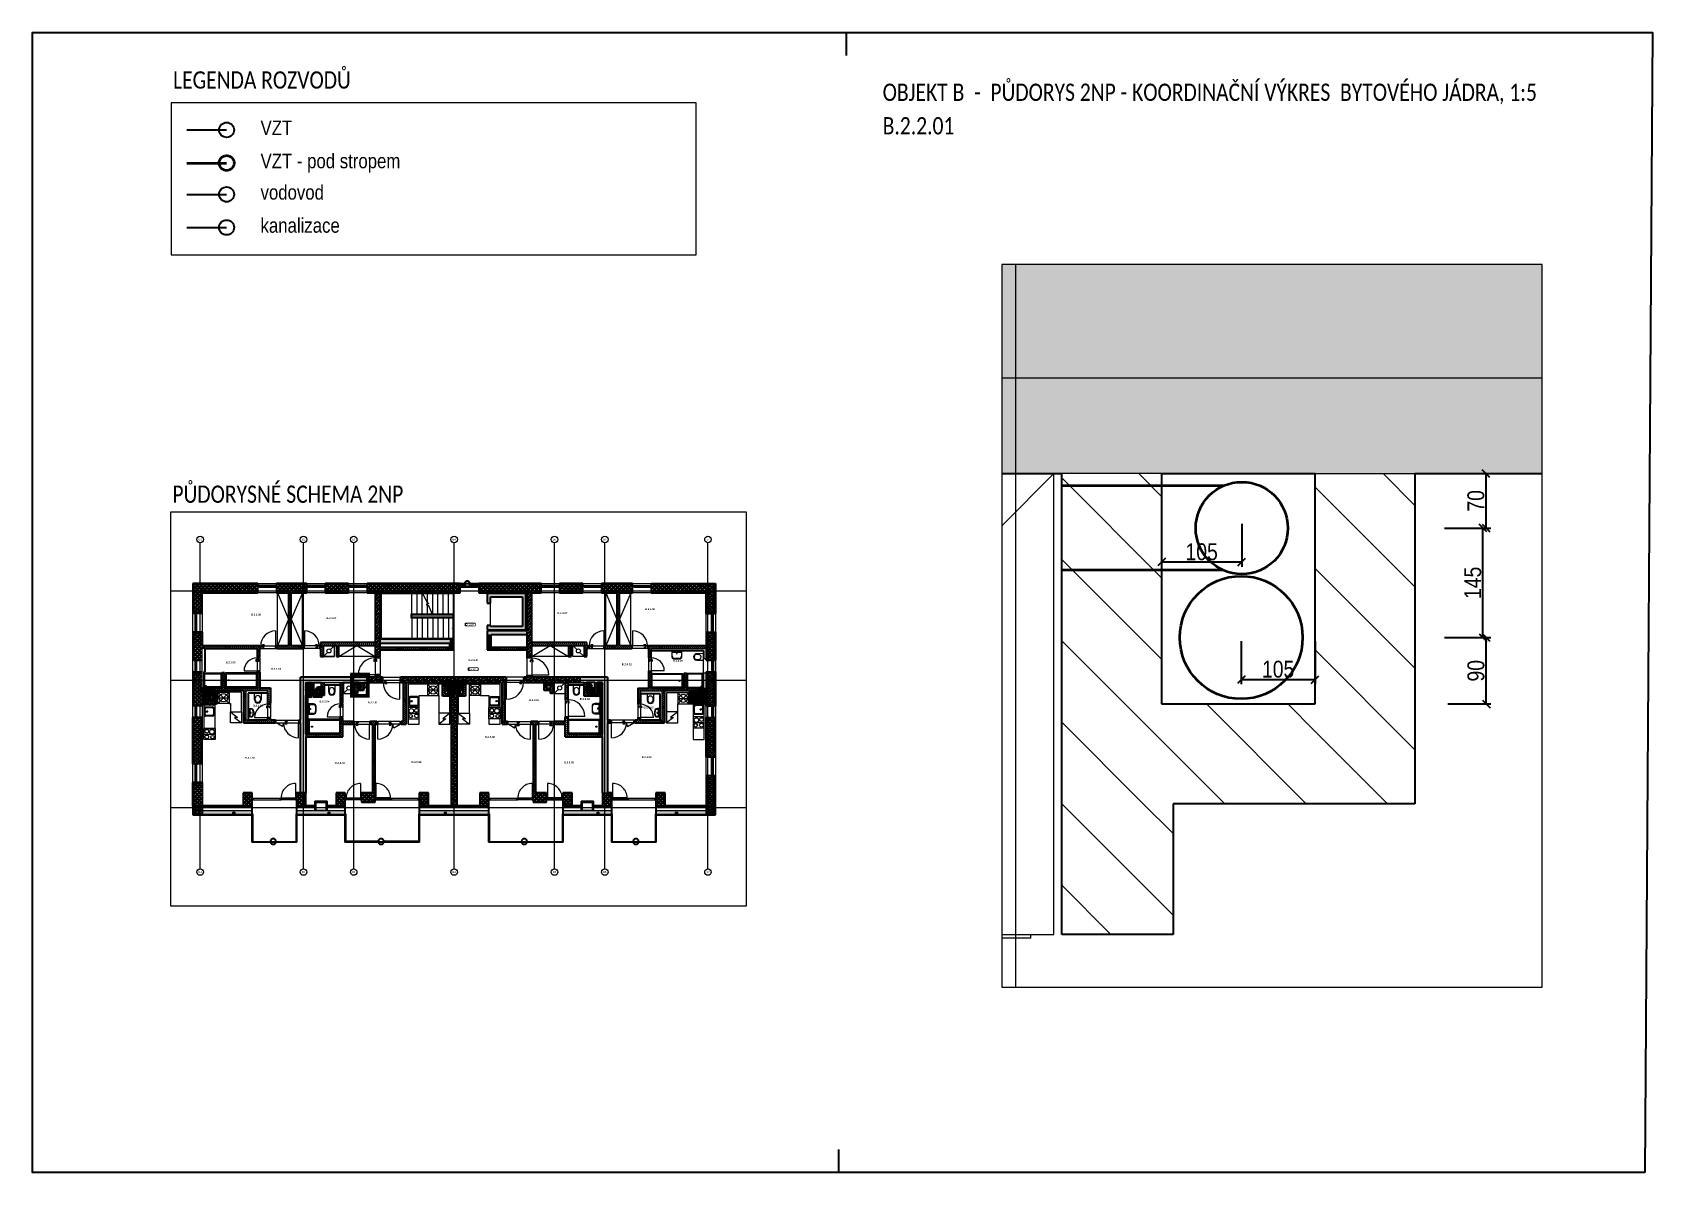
# Paper-space layout 'B_2.2.01' of a CAD drawing. Header units: millimetres. Extents: x -250 to 172, y 46 to 343.
# The model-space entities are those that its viewports show. They can reach past a viewport. Long polylines and large blocks are cut down to what shows.
import ezdxf

# ---------------------------------------------------------------- set-up
doc = ezdxf.new("R2010")
doc.units = ezdxf.units.MM
for name, pattern in [('HA_DashDot_10mm-S3mm', [500, 200, -150, 0, -150]), ('UDL_2NP_B$0$HA_Dash_2mm-S1mm', [100, 50, -50]), ('UDL_2NP_B$0$HA_DashDot_10mm-S3mm', [500, 200, -150, 0, -150]), ('UDL_2NP_B$0$HA_DashDot_2_2mm-S0_6mm', [110, 50, -30, 0, -30]), ('UDL_2NP_B$0$HA_DashDot_4mm-S1mm', [200, 100, -50, 0, -50])]:
    doc.linetypes.add(name, pattern=pattern)
for name, color, linetype, lineweight in [('_kanalizace', 34, 'Continuous', 35), ('_vodovod', 5, 'Continuous', 35), ('_VZT', 3, 'Continuous', 35), ('ABMV_det-koty 10', 140, 'Continuous', 5), ('UDL_2NP_B$0$A-AREA-____-IDEN', 252, 'Continuous', 9), ('UDL_2NP_B$0$A-AREA-____-OTLN', 252, 'Continuous', 5), ('UDL_2NP_B$0$A-DOOR-____-MCUT', 252, 'UDL_2NP_B$0$HA_DashDot_2_2mm-S0_6mm', 9), ('UDL_2NP_B$0$A-DOOR-____-OTLN', 252, 'Continuous', 9), ('UDL_2NP_B$0$A-DOOR-FRAM-MCUT', 252, 'Continuous', 9), ('UDL_2NP_B$0$A-FLOR-____-OTLN', 252, 'Continuous', 9), ('UDL_2NP_B$0$A-FLOR-HRAL-MBND', 252, 'UDL_2NP_B$0$HA_DashDot_4mm-S1mm', 9), ('UDL_2NP_B$0$A-FLOR-HRAL-OTLN', 252, 'Continuous', 9), ('UDL_2NP_B$0$A-GENM-____-OTLN', 252, 'Continuous', 9), ('UDL_2NP_B$0$A-GLAZ-____-MCUT', 252, 'Continuous', 5), ('UDL_2NP_B$0$A-GLAZ-____-OTLN', 252, 'Continuous', 5), ('UDL_2NP_B$0$A-GLAZ-CURT-MCUT', 252, 'Continuous', 5), ('UDL_2NP_B$0$A-GLAZ-CURT-OTLN', 252, 'Continuous', 5), ('UDL_2NP_B$0$A-GLAZ-CWMG-MCUT', 252, 'Continuous', 5), ('UDL_2NP_B$0$A-GLAZ-CWMG-OTLN', 252, 'Continuous', 5), ('UDL_2NP_B$0$A-ROOF-____-MCUT', 252, 'Continuous', 25), ('UDL_2NP_B$0$A-ROOF-____-OTLN', 252, 'Continuous', 9), ('UDL_2NP_B$0$A-ROOF-____-PATT', 252, 'Continuous', 25), ('UDL_2NP_B$0$A-WALL-____-MCUT', 252, 'Continuous', 9), ('UDL_2NP_B$0$A-WALL-____-OTLN', 252, 'Continuous', 9), ('UDL_2NP_B$0$A-WALL-____-PATT', 252, 'Continuous', 25), ('UDL_2NP_B$0$E-ELEC-FIXT-OTLN', 252, 'Continuous', 9), ('UDL_2NP_B$0$G-____-____-DIMS', 252, 'Continuous', 5), ('UDL_2NP_B$0$I-FURN-____-OTLN', 252, 'Continuous', 9), ('UDL_2NP_B$0$I-WALL-____-MCUT', 252, 'Continuous', 25), ('UDL_2NP_B$0$I-WALL-____-OTLN', 252, 'Continuous', 9), ('UDL_2NP_B$0$M-HVAC-DUCT-OTLN', 252, 'Continuous', 9), ('UDL_2NP_B$0$P-SANR-FIXT-OTLN', 252, 'Continuous', 9), ('UDL_2NP_B$0$Q-CASE-____-OTLN', 252, 'Continuous', 9), ('UDL_2NP_B$0$Q-SPCQ-____-OTLN', 252, 'Continuous', 9), ('UDL_2NP_B$0$S-GRID-____-IDEN', 252, 'Continuous', 9), ('UDL_2NP_B$0$S-GRID-____-OTLN', 252, 'Continuous', 5), ('UDL_2NP_B$0$S-STRS-____-IDEN', 252, 'Continuous', 5), ('UDL_2NP_B$0$S-STRS-____-MBND', 252, 'UDL_2NP_B$0$HA_DashDot_4mm-S1mm', 9), ('UDL_2NP_B$0$S-STRS-____-OTLN', 252, 'Continuous', 9)]:
    doc.layers.add(name, color=color, linetype=linetype, lineweight=lineweight)
doc.layers.add('_koo upravy', color=1, linetype='Continuous')
doc.layers.add('ABMV_Sheet_Titleblock', color=7, linetype='Continuous')
doc.layers.add('G-____-____-NPLT', color=9, linetype='Continuous', plot=False)
doc.styles.add('$0$GENERATED_STYLE_1', font='ARIALN.TTF')
doc.styles.add('ar-na-light10', font='ARIALN.TTF', dxfattribs={"height": 22})
doc.styles.add('Calibri', font='calibri.ttf', dxfattribs={"width": 0.8, "height": 75})
doc.styles.add('UDL_2NP_B$0$Arial', font='arial.ttf', dxfattribs={"height": 50})
doc.styles.add('UDL_2NP_B$0$Arial_1', font='arial.ttf', dxfattribs={"height": 100})
doc.styles.add('UDL_2NP_B$0$Arial_2', font='arial.ttf', dxfattribs={"height": 75})
doc.styles.add('UDL_2NP_B$0$Arial_B', font='arialbd.ttf', dxfattribs={"height": 100})
doc.dimstyles.new('Copy of _MP_10', dxfattribs={"dimscale": 50, "dimtxt": 22, "dimasz": 0.2, "dimexe": 0.12, "dimexo": 0.15, "dimgap": 0.04165, "dimtad": 1, "dimdec": 0, "dimrnd": 0.5, "dimzin": 3, "dimdsep": 46, "dimtxsty": 'ar-na-light10', "dimblk": 'OBLIQUE', "dimcen": 0.12, "dimadec": 0, "dimazin": 2, "dimtfac": 0.75, "dimtdec": 0, "dimtix": 1, "dimtmove": 2, "dimatfit": 2, "dimldrblk": 'OBLIQUE', "dimfxl": 1, "dimfxlon": 1, "dimtolj": 1, "dimtzin": 0, "dimarcsym": 0})
pattern_1 = [(45, (0, 0), (-106.066, 106.066), []), (45, (75, 0), (-106.066, 106.066), []), (315, (0, 0), (106.066, 106.066), []), (315, (75, 0), (106.066, 106.066), [])]
pattern_2 = [(45, (0, 0), (-106.066, 106.066), []), (45, (75, 0), (-106.066, 106.066), []), (315, (0, 0), (70.71068, 70.71068), [])]
pattern_3 = [(135, (0, 0), (-53.03301, -53.03301), [])]
pattern_4 = [(0, (0, 0), (58.594, 33.829), [39.062, -78.125]), (120, (0, 0), (-58.593773, 33.829393), [39.063, -78.125]), (60, (0, 0), (0.000227, 67.658393), [0, -78.125, 39.063, 0])]
pattern_5 = [(45, (0, 0), (-125.7236, 125.7236), []), (45, (0, 190.5), (-125.7236, 125.7236), [])]

psp = doc.layouts.new('B_2.2.01')

# ---------------------------------------------------------------- texts
at = {"layer": 'ABMV_Sheet_Titleblock', "char_height": 4.5, "width": 193.8912, "attachment_point": 4, "style": 'Calibri'}
for s, insert in [('{\\fCalibri|b0|i0|c238|p34;LEGENDA ROZVODŮ}', (-213.05, 330.28)), ('{\\fCalibri|b0|i0|c238|p34;OBJEKT B  -  PŮDORYS 2NP - KOORDINAČNÍ VÝKRES  BYTOVÉHO JÁDRA, 1:5}', (-28.22, 326.66)), ('{\\fCalibri|b0|i0|c238|p34;PŮDORYSNÉ SCHEMA 2NP}', (-213.22, 222.39))]:
    psp.add_mtext(s, dxfattribs=dict(at, insert=insert))
at = {"layer": 'ABMV_Sheet_Titleblock', "color": 1, "insert": (-28.22, 318.35), "char_height": 4.5, "width": 193.8912, "attachment_point": 4, "style": 'Calibri'}
psp.add_mtext('{\\fCalibri|b0|i0|c238|p34;B.2.2.01}', dxfattribs=at)

msp = doc.modelspace()

# ---------------------------------------------------------------- texts
at = {"layer": '_koo upravy', "color": 7, "style": '$0$GENERATED_STYLE_1'}
for s, p in [('VZT', (44663.1, 54996.4)), ('VZT - pod stropem', (44663.1, 53865)), ('vodovod', (44663.1, 52794.1)), ('kanalizace', (44663.1, 51662.7))]:
    msp.add_text(s, height=500, dxfattribs=at).set_placement(p)

# ---------------------------------------------------------------- blocks, each defined once
blk = doc.blocks.new('UDL_2NP_B$0$HA_WD_SinglePanel - 1000x1500-1355278-UDL_2NP-B')
at = {"layer": 'UDL_2NP_B$0$A-GLAZ-____-MCUT'}
for p, q in [((-500, 170), (-500, 100)), ((-420, 170), (-500, 170)), ((-420, 125), (-420, 170)), ((500, 170), (420, 170)), ((420, 170), (420, 125)), ((500, 100), (500, 170)), ((-440, 75), (-440, 125)), ((-440, 125), (-390, 125)), ((-390, 125), (-390, 75)), ((390, 75), (390, 125)), ((390, 125), (440, 125)), ((440, 125), (440, 75)), ((-500, 100), (-440, 100)), ((390, 105), (-390, 105)), ((390, 95), (-390, 95)), ((440, 100), (500, 100)), ((-390, 75), (-440, 75)), ((440, 75), (390, 75))]:
    blk.add_line(p, q, dxfattribs=at)
at = {"layer": 'UDL_2NP_B$0$A-GLAZ-____-OTLN'}
for p, q in [((420, 170), (-420, 170)), ((440, 125), (-440, 125)), ((-440, 75), (-440, 125)), ((390, 125), (-390, 125)), ((440, 125), (440, 75)), ((-440, 75), (440, 75)), ((390, 75), (-390, 75))]:
    blk.add_line(p, q, dxfattribs=at)
blk = doc.blocks.new('UDL_2NP_B$0$HA_WD_SinglePanel - 625x1000-1355900-UDL_2NP-B')
at = {"layer": 'UDL_2NP_B$0$A-GLAZ-____-MCUT'}
for p, q in [((-312.5, 170), (-312.5, 100)), ((-232.5, 170), (-312.5, 170)), ((-232.5, 125), (-232.5, 170)), ((312.5, 170), (232.5, 170)), ((232.5, 170), (232.5, 125)), ((312.5, 100), (312.5, 170)), ((-252.5, 75), (-252.5, 125)), ((-252.5, 125), (-202.5, 125)), ((-202.5, 125), (-202.5, 75)), ((202.5, 75), (202.5, 125)), ((202.5, 125), (252.5, 125)), ((252.5, 125), (252.5, 75)), ((-312.5, 100), (-252.5, 100)), ((202.5, 105), (-202.5, 105)), ((202.5, 95), (-202.5, 95)), ((252.5, 100), (312.5, 100)), ((-202.5, 75), (-252.5, 75)), ((252.5, 75), (202.5, 75))]:
    blk.add_line(p, q, dxfattribs=at)
at = {"layer": 'UDL_2NP_B$0$A-GLAZ-____-OTLN'}
for p, q in [((232.5, 170), (-232.5, 170)), ((252.5, 125), (-252.5, 125)), ((-252.5, 75), (-252.5, 125)), ((202.5, 125), (-202.5, 125)), ((252.5, 125), (252.5, 75)), ((-252.5, 75), (252.5, 75)), ((202.5, 75), (-202.5, 75))]:
    blk.add_line(p, q, dxfattribs=at)
blk = doc.blocks.new('UDL_2NP_B$0$HA_WD_SinglePanel - 1000x2400-1355636-UDL_2NP-B')
at = {"layer": 'UDL_2NP_B$0$A-GLAZ-____-MCUT'}
for p, q in [((-420, 170), (-500, 170)), ((-420, 125), (-420, 170)), ((500, 170), (420, 170)), ((420, 170), (420, 125)), ((-440, 75), (-440, 125)), ((-440, 125), (-390, 125)), ((-390, 125), (-390, 75)), ((390, 75), (390, 125)), ((390, 125), (440, 125)), ((440, 125), (440, 75)), ((-500, 100), (-440, 100)), ((390, 105), (-390, 105)), ((390, 95), (-390, 95)), ((440, 100), (500, 100)), ((-390, 75), (-440, 75)), ((440, 75), (390, 75))]:
    blk.add_line(p, q, dxfattribs=at)
at = {"layer": 'UDL_2NP_B$0$A-GLAZ-____-OTLN'}
for p, q in [((-241.1, 170), (-420, 170)), ((420, 170), (11.6, 170)), ((440, 125), (-440, 125)), ((-440, 75), (-440, 125)), ((390, 125), (-390, 125)), ((440, 125), (440, 75)), ((-440, 75), (440, 75)), ((390, 75), (-390, 75))]:
    blk.add_line(p, q, dxfattribs=at)
blk = doc.blocks.new('UDL_2NP_B$0$HA_DR_Single_Swing_Solid - In_900x2100-1358055-UDL_2NP-B')
at = {"layer": 'UDL_2NP_B$0$A-DOOR-____-MCUT'}
for p, q in [((-450, 140), (450, 140)), ((-450, -140), (450, -140))]:
    blk.add_line(p, q, dxfattribs=at)
at = {"layer": 'UDL_2NP_B$0$A-DOOR-____-OTLN'}
for p, q in [((-357.5, -42.5), (-357.5, -92)), ((-255, -42.5), (-357.5, -42.5)), ((-342.5, -92), (-342.5, -57.5)), ((-342.5, -57.5), (-255, -57.5)), ((-255, -42.5), (-255, -57.5)), ((-380, -92), (-320, -92)), ((-380, -92), (-380, -100)), ((-320, -100), (-380, -100)), ((-320, -100), (-320, -92)), ((-380, -140), (-320, -140)), ((-380, -140), (-380, -148)), ((-320, -148), (-320, -140)), ((-320, -148), (-380, -148)), ((-357.5, -148), (-357.5, -197.5)), ((-342.5, -182.5), (-342.5, -148)), ((-255, -182.5), (-342.5, -182.5)), ((-255, -182.5), (-255, -197.5)), ((-357.5, -197.5), (-255, -197.5))]:
    blk.add_line(p, q, dxfattribs=at)
at = {"layer": 'UDL_2NP_B$0$A-DOOR-____-OTLN', "lineweight": 5}
blk.add_line((450, -1040), (450, -140), dxfattribs=at)
blk.add_arc((450, -140), 900, 180, 270, dxfattribs=at)
at = {"layer": 'UDL_2NP_B$0$A-DOOR-____-OTLN'}
for points in [[(-342.5, -57.5), (-342.5, -57.5), (-342.6, -57.4), (-343.1, -56.9), (-343.5, -56.5), (-343.9, -56.1), (-344.4, -55.6), (-344.8, -55.2), (-345.4, -54.6), (-346.1, -53.9), (-346.7, -53.3), (-347.1, -52.9), (-347.6, -52.4), (-348.1, -51.9), (-348.5, -51.5), (-349, -51), (-349.5, -50.5), (-350, -50), (-350.5, -49.5), (-351, -49), (-351.5, -48.5), (-351.9, -48.1), (-352.4, -47.6), (-352.9, -47.1), (-353.3, -46.7), (-353.8, -46.2), (-354.2, -45.8), (-354.7, -45.3), (-355.2, -44.8), (-355.6, -44.4), (-356.1, -43.9), (-356.5, -43.5), (-356.9, -43.1), (-357.4, -42.6), (-357.5, -42.5), (-357.5, -42.5)], [(-357.5, -197.5), (-357.5, -197.5), (-357.4, -197.4), (-356.9, -196.9), (-356.5, -196.5), (-356.1, -196.1), (-355.6, -195.6), (-355.2, -195.2), (-354.6, -194.6), (-353.9, -193.9), (-353.3, -193.3), (-352.9, -192.9), (-352.4, -192.4), (-351.9, -191.9), (-351.5, -191.5), (-351, -191), (-350.5, -190.5), (-350, -190), (-349.5, -189.5), (-349, -189), (-348.5, -188.5), (-348.1, -188.1), (-347.6, -187.6), (-347.1, -187.1), (-346.7, -186.7), (-346.2, -186.2), (-345.8, -185.8), (-345.3, -185.3), (-344.8, -184.8), (-344.4, -184.4), (-343.9, -183.9), (-343.5, -183.5), (-343.1, -183.1), (-342.6, -182.6), (-342.5, -182.5), (-342.5, -182.5)]]:
    blk.add_open_spline(points, degree=3, knots=[0, 0, 0, 0, 0.083333, 0.125, 0.166667, 0.208333, 0.229167, 0.25, 0.291667, 0.333333, 0.354167, 0.375, 0.395833, 0.416667, 0.4375, 0.458333, 0.479167, 0.5, 0.520833, 0.541667, 0.5625, 0.583333, 0.604167, 0.625, 0.645833, 0.666667, 0.6875, 0.708333, 0.75, 0.770833, 0.791667, 0.833333, 0.875, 0.916667, 1, 1, 1, 1], dxfattribs=at)
at = {"layer": 'UDL_2NP_B$0$A-DOOR-FRAM-MCUT'}
for p, q in [((-450, 140), (-500, 140)), ((-500, 140), (-500, -140)), ((-450, -140), (-450, 140)), ((500, 140), (450, 140)), ((450, 140), (450, -140)), ((500, -140), (500, 140)), ((-500, -140), (-450, -140)), ((450, -140), (500, -140))]:
    blk.add_line(p, q, dxfattribs=at)
blk = doc.blocks.new('UDL_2NP_B$0$HA_DR_Single_Swing_Solid - In_800x2100-1351633-UDL_2NP-B')
at = {"layer": 'UDL_2NP_B$0$A-DOOR-____-MCUT'}
for p, q in [((-400, 72.5), (400, 72.5)), ((-400, -72.5), (400, -72.5))]:
    blk.add_line(p, q, dxfattribs=at)
at = {"layer": 'UDL_2NP_B$0$A-DOOR-____-OTLN'}
for p, q in [((-307.5, 25), (-307.5, -24.5)), ((-205, 25), (-307.5, 25)), ((-205, 25), (-205, 10)), ((-292.5, -24.5), (-292.5, 10)), ((-292.5, 10), (-205, 10)), ((-330, -24.5), (-270, -24.5)), ((-330, -24.5), (-330, -32.5)), ((-270, -32.5), (-330, -32.5)), ((-270, -32.5), (-270, -24.5)), ((-330, -72.5), (-270, -72.5)), ((-330, -72.5), (-330, -80.5)), ((-270, -80.5), (-330, -80.5)), ((-307.5, -80.5), (-307.5, -130)), ((-292.5, -115), (-292.5, -80.5)), ((-270, -80.5), (-270, -72.5)), ((-205, -115), (-292.5, -115)), ((-205, -115), (-205, -130)), ((-307.5, -130), (-205, -130))]:
    blk.add_line(p, q, dxfattribs=at)
at = {"layer": 'UDL_2NP_B$0$A-DOOR-____-OTLN', "lineweight": 5}
blk.add_line((400, -872.5), (400, -72.5), dxfattribs=at)
blk.add_arc((400, -72.5), 800, 180, 270, dxfattribs=at)
at = {"layer": 'UDL_2NP_B$0$A-DOOR-____-OTLN'}
for points in [[(-292.5, 10), (-292.5, 10), (-292.6, 10.1), (-293.1, 10.6), (-293.5, 11), (-293.9, 11.4), (-294.4, 11.9), (-294.8, 12.3), (-295.4, 12.9), (-296.1, 13.6), (-296.7, 14.2), (-297.1, 14.6), (-297.6, 15.1), (-298.1, 15.6), (-298.5, 16), (-299, 16.5), (-299.5, 17), (-300, 17.5), (-300.5, 18), (-301, 18.5), (-301.5, 19), (-301.9, 19.4), (-302.4, 19.9), (-302.9, 20.4), (-303.3, 20.8), (-303.8, 21.3), (-304.2, 21.7), (-304.7, 22.2), (-305.2, 22.7), (-305.6, 23.1), (-306.1, 23.6), (-306.5, 24), (-306.9, 24.4), (-307.4, 24.9), (-307.5, 25), (-307.5, 25)], [(-307.5, -130), (-307.5, -130), (-307.4, -129.9), (-306.9, -129.4), (-306.5, -129), (-306.1, -128.6), (-305.6, -128.1), (-305.2, -127.7), (-304.6, -127.1), (-303.9, -126.4), (-303.3, -125.8), (-302.9, -125.4), (-302.4, -124.9), (-301.9, -124.4), (-301.5, -124), (-301, -123.5), (-300.5, -123), (-300, -122.5), (-299.5, -122), (-299, -121.5), (-298.5, -121), (-298.1, -120.6), (-297.6, -120.1), (-297.1, -119.6), (-296.7, -119.2), (-296.2, -118.7), (-295.8, -118.3), (-295.3, -117.8), (-294.8, -117.3), (-294.4, -116.9), (-293.9, -116.4), (-293.5, -116), (-293.1, -115.6), (-292.6, -115.1), (-292.5, -115), (-292.5, -115)]]:
    blk.add_open_spline(points, degree=3, knots=[0, 0, 0, 0, 0.083333, 0.125, 0.166667, 0.208333, 0.229167, 0.25, 0.291667, 0.333333, 0.354167, 0.375, 0.395833, 0.416667, 0.4375, 0.458333, 0.479167, 0.5, 0.520833, 0.541667, 0.5625, 0.583333, 0.604167, 0.625, 0.645833, 0.666667, 0.6875, 0.708333, 0.75, 0.770833, 0.791667, 0.833333, 0.875, 0.916667, 1, 1, 1, 1], dxfattribs=at)
at = {"layer": 'UDL_2NP_B$0$A-DOOR-FRAM-MCUT'}
for p, q in [((-400, 72.5), (-450, 72.5)), ((-450, 72.5), (-450, -72.5)), ((-400, -72.5), (-400, 72.5)), ((450, 72.5), (400, 72.5)), ((400, 72.5), (400, -72.5)), ((450, -72.5), (450, 72.5)), ((-450, -72.5), (-400, -72.5)), ((400, -72.5), (450, -72.5))]:
    blk.add_line(p, q, dxfattribs=at)
blk = doc.blocks.new('UDL_2NP_B$0$HA_DR_Single_Swing_Solid - In_800x2100-1351696-UDL_2NP-B')
at = {"layer": 'UDL_2NP_B$0$A-DOOR-____-MCUT'}
for p, q in [((-400, 72.5), (400, 72.5)), ((-400, -72.5), (400, -72.5))]:
    blk.add_line(p, q, dxfattribs=at)
at = {"layer": 'UDL_2NP_B$0$A-DOOR-____-OTLN', "lineweight": 5}
blk.add_line((400, 872.5), (400, 72.5), dxfattribs=at)
at = {"layer": 'UDL_2NP_B$0$A-DOOR-____-OTLN'}
for p, q in [((-307.5, 130), (-307.5, 80.5)), ((-205, 130), (-307.5, 130)), ((-205, 130), (-205, 115)), ((-292.5, 80.5), (-292.5, 115)), ((-292.5, 115), (-205, 115)), ((-330, 80.5), (-270, 80.5)), ((-330, 80.5), (-330, 72.5)), ((-270, 72.5), (-330, 72.5)), ((-270, 72.5), (-270, 80.5)), ((-330, 32.5), (-270, 32.5)), ((-330, 32.5), (-330, 24.5)), ((-270, 24.5), (-330, 24.5)), ((-307.5, 24.5), (-307.5, -25)), ((-292.5, -10), (-292.5, 24.5)), ((-270, 24.5), (-270, 32.5)), ((-205, -10), (-292.5, -10)), ((-205, -10), (-205, -25)), ((-307.5, -25), (-205, -25))]:
    blk.add_line(p, q, dxfattribs=at)
at = {"layer": 'UDL_2NP_B$0$A-DOOR-____-OTLN', "lineweight": 5}
blk.add_arc((400, 72.5), 800, 90, 180, dxfattribs=at)
at = {"layer": 'UDL_2NP_B$0$A-DOOR-____-OTLN'}
for points in [[(-292.5, 115), (-292.5, 115), (-292.6, 115.1), (-293.1, 115.6), (-293.5, 116), (-293.9, 116.4), (-294.4, 116.9), (-294.8, 117.3), (-295.4, 117.9), (-296.1, 118.6), (-296.7, 119.2), (-297.1, 119.6), (-297.6, 120.1), (-298.1, 120.6), (-298.5, 121), (-299, 121.5), (-299.5, 122), (-300, 122.5), (-300.5, 123), (-301, 123.5), (-301.5, 124), (-301.9, 124.4), (-302.4, 124.9), (-302.9, 125.4), (-303.3, 125.8), (-303.8, 126.3), (-304.2, 126.7), (-304.7, 127.2), (-305.2, 127.7), (-305.6, 128.1), (-306.1, 128.6), (-306.5, 129), (-306.9, 129.4), (-307.4, 129.9), (-307.5, 130), (-307.5, 130)], [(-307.5, -25), (-307.5, -25), (-307.4, -24.9), (-306.9, -24.4), (-306.5, -24), (-306.1, -23.6), (-305.6, -23.1), (-305.2, -22.7), (-304.6, -22.1), (-303.9, -21.4), (-303.3, -20.8), (-302.9, -20.4), (-302.4, -19.9), (-301.9, -19.4), (-301.5, -19), (-301, -18.5), (-300.5, -18), (-300, -17.5), (-299.5, -17), (-299, -16.5), (-298.5, -16), (-298.1, -15.6), (-297.6, -15.1), (-297.1, -14.6), (-296.7, -14.2), (-296.2, -13.7), (-295.8, -13.3), (-295.3, -12.8), (-294.8, -12.3), (-294.4, -11.9), (-293.9, -11.4), (-293.5, -11), (-293.1, -10.6), (-292.6, -10.1), (-292.5, -10), (-292.5, -10)]]:
    blk.add_open_spline(points, degree=3, knots=[0, 0, 0, 0, 0.083333, 0.125, 0.166667, 0.208333, 0.229167, 0.25, 0.291667, 0.333333, 0.354167, 0.375, 0.395833, 0.416667, 0.4375, 0.458333, 0.479167, 0.5, 0.520833, 0.541667, 0.5625, 0.583333, 0.604167, 0.625, 0.645833, 0.666667, 0.6875, 0.708333, 0.75, 0.770833, 0.791667, 0.833333, 0.875, 0.916667, 1, 1, 1, 1], dxfattribs=at)
at = {"layer": 'UDL_2NP_B$0$A-DOOR-FRAM-MCUT'}
for p, q in [((-450, -72.5), (-450, 72.5)), ((-450, 72.5), (-400, 72.5)), ((-400, 72.5), (-400, -72.5)), ((400, 72.5), (450, 72.5)), ((400, -72.5), (400, 72.5)), ((450, 72.5), (450, -72.5)), ((-400, -72.5), (-450, -72.5)), ((450, -72.5), (400, -72.5))]:
    blk.add_line(p, q, dxfattribs=at)
blk = doc.blocks.new('UDL_2NP_B$0$HA_DR_Single_Swing_Solid - In_700x2100-1351884-UDL_2NP-B')
at = {"layer": 'UDL_2NP_B$0$A-DOOR-____-MCUT'}
for p, q in [((-350, 72.5), (350, 72.5)), ((-350, -72.5), (350, -72.5))]:
    blk.add_line(p, q, dxfattribs=at)
at = {"layer": 'UDL_2NP_B$0$A-DOOR-____-OTLN'}
for p, q in [((-257.5, 25), (-257.5, -24.5)), ((-155, 25), (-257.5, 25)), ((-155, 25), (-155, 10)), ((-242.5, -24.5), (-242.5, 10)), ((-242.5, 10), (-155, 10)), ((-280, -24.5), (-220, -24.5)), ((-280, -24.5), (-280, -32.5)), ((-220, -32.5), (-280, -32.5)), ((-220, -32.5), (-220, -24.5)), ((-280, -72.5), (-220, -72.5)), ((-280, -72.5), (-280, -80.5)), ((-220, -80.5), (-280, -80.5)), ((-257.5, -80.5), (-257.5, -130)), ((-242.5, -115), (-242.5, -80.5)), ((-220, -80.5), (-220, -72.5)), ((-155, -115), (-242.5, -115)), ((-155, -115), (-155, -130)), ((-257.5, -130), (-155, -130))]:
    blk.add_line(p, q, dxfattribs=at)
at = {"layer": 'UDL_2NP_B$0$A-DOOR-____-OTLN', "lineweight": 5}
blk.add_line((350, -772.5), (350, -72.5), dxfattribs=at)
blk.add_arc((350, -72.5), 700, 180, 270, dxfattribs=at)
at = {"layer": 'UDL_2NP_B$0$A-DOOR-____-OTLN'}
for points in [[(-242.5, 10), (-242.5, 10), (-242.6, 10.1), (-243.1, 10.6), (-243.5, 11), (-243.9, 11.4), (-244.4, 11.9), (-244.8, 12.3), (-245.4, 12.9), (-246.1, 13.6), (-246.7, 14.2), (-247.1, 14.6), (-247.6, 15.1), (-248.1, 15.6), (-248.5, 16), (-249, 16.5), (-249.5, 17), (-250, 17.5), (-250.5, 18), (-251, 18.5), (-251.5, 19), (-251.9, 19.4), (-252.4, 19.9), (-252.9, 20.4), (-253.3, 20.8), (-253.8, 21.3), (-254.2, 21.7), (-254.7, 22.2), (-255.2, 22.7), (-255.6, 23.1), (-256.1, 23.6), (-256.5, 24), (-256.9, 24.4), (-257.4, 24.9), (-257.5, 25), (-257.5, 25)], [(-257.5, -130), (-257.5, -130), (-257.4, -129.9), (-256.9, -129.4), (-256.5, -129), (-256.1, -128.6), (-255.6, -128.1), (-255.2, -127.7), (-254.6, -127.1), (-253.9, -126.4), (-253.3, -125.8), (-252.9, -125.4), (-252.4, -124.9), (-251.9, -124.4), (-251.5, -124), (-251, -123.5), (-250.5, -123), (-250, -122.5), (-249.5, -122), (-249, -121.5), (-248.5, -121), (-248.1, -120.6), (-247.6, -120.1), (-247.1, -119.6), (-246.7, -119.2), (-246.2, -118.7), (-245.8, -118.3), (-245.3, -117.8), (-244.8, -117.3), (-244.4, -116.9), (-243.9, -116.4), (-243.5, -116), (-243.1, -115.6), (-242.6, -115.1), (-242.5, -115), (-242.5, -115)]]:
    blk.add_open_spline(points, degree=3, knots=[0, 0, 0, 0, 0.083333, 0.125, 0.166667, 0.208333, 0.229167, 0.25, 0.291667, 0.333333, 0.354167, 0.375, 0.395833, 0.416667, 0.4375, 0.458333, 0.479167, 0.5, 0.520833, 0.541667, 0.5625, 0.583333, 0.604167, 0.625, 0.645833, 0.666667, 0.6875, 0.708333, 0.75, 0.770833, 0.791667, 0.833333, 0.875, 0.916667, 1, 1, 1, 1], dxfattribs=at)
at = {"layer": 'UDL_2NP_B$0$A-DOOR-FRAM-MCUT'}
for p, q in [((-350, 72.5), (-400, 72.5)), ((-400, 72.5), (-400, -72.5)), ((-350, -72.5), (-350, 72.5)), ((400, 72.5), (350, 72.5)), ((350, 72.5), (350, -72.5)), ((400, -72.5), (400, 72.5)), ((-400, -72.5), (-350, -72.5)), ((350, -72.5), (400, -72.5))]:
    blk.add_line(p, q, dxfattribs=at)
blk = doc.blocks.new('UDL_2NP_B$0$HA_DR_Double_Swing_Solid - In_1200x2100_800-1535122-UDL_2NP-B')
at = {"layer": 'UDL_2NP_B$0$A-DOOR-____-MCUT'}
for p, q in [((-600, 72.5), (600, 72.5)), ((-600, -72.5), (600, -72.5))]:
    blk.add_line(p, q, dxfattribs=at)
at = {"layer": 'UDL_2NP_B$0$A-DOOR-____-OTLN', "lineweight": 5}
for p, q in [((600, 872.5), (600, 72.5)), ((-253.6, 272.5), (-600, 72.5))]:
    blk.add_line(p, q, dxfattribs=at)
at = {"layer": 'UDL_2NP_B$0$A-DOOR-____-OTLN'}
for p, q in [((-107.5, 130), (-107.5, 80.5)), ((-5, 130), (-107.5, 130)), ((-5, 130), (-5, 115)), ((-92.5, 80.5), (-92.5, 115)), ((-92.5, 115), (-5, 115)), ((-130, 80.5), (-70, 80.5)), ((-130, 80.5), (-130, 72.5)), ((-70, 72.5), (-130, 72.5)), ((-70, 72.5), (-70, 80.5)), ((-130, 32.5), (-70, 32.5)), ((-130, 32.5), (-130, 24.5)), ((-70, 24.5), (-130, 24.5)), ((-107.5, 24.5), (-107.5, -25)), ((-92.5, -10), (-92.5, 24.5)), ((-70, 24.5), (-70, 32.5)), ((-5, -10), (-92.5, -10)), ((-5, -10), (-5, -25)), ((-107.5, -25), (-5, -25))]:
    blk.add_line(p, q, dxfattribs=at)
at = {"layer": 'UDL_2NP_B$0$A-DOOR-____-OTLN', "lineweight": 5}
for centre, radius, start, end in [((600, 72.5), 800, 90, 180), ((-600, 72.5), 400, 360, 30)]:
    blk.add_arc(centre, radius, start, end, dxfattribs=at)
at = {"layer": 'UDL_2NP_B$0$A-DOOR-____-OTLN'}
for points in [[(-92.5, 115), (-92.5, 115), (-92.6, 115.1), (-93.1, 115.6), (-93.5, 116), (-93.9, 116.4), (-94.4, 116.9), (-94.8, 117.3), (-95.4, 117.9), (-96.1, 118.6), (-96.7, 119.2), (-97.1, 119.6), (-97.6, 120.1), (-98.1, 120.6), (-98.5, 121), (-99, 121.5), (-99.5, 122), (-100, 122.5), (-100.5, 123), (-101, 123.5), (-101.5, 124), (-101.9, 124.4), (-102.4, 124.9), (-102.9, 125.4), (-103.3, 125.8), (-103.8, 126.3), (-104.2, 126.7), (-104.7, 127.2), (-105.2, 127.7), (-105.6, 128.1), (-106.1, 128.6), (-106.5, 129), (-106.9, 129.4), (-107.4, 129.9), (-107.5, 130), (-107.5, 130)], [(-107.5, -25), (-107.5, -25), (-107.4, -24.9), (-106.9, -24.4), (-106.5, -24), (-106.1, -23.6), (-105.6, -23.1), (-105.2, -22.7), (-104.6, -22.1), (-103.9, -21.4), (-103.3, -20.8), (-102.9, -20.4), (-102.4, -19.9), (-101.9, -19.4), (-101.5, -19), (-101, -18.5), (-100.5, -18), (-100, -17.5), (-99.5, -17), (-99, -16.5), (-98.5, -16), (-98.1, -15.6), (-97.6, -15.1), (-97.1, -14.6), (-96.7, -14.2), (-96.2, -13.7), (-95.8, -13.3), (-95.3, -12.8), (-94.8, -12.3), (-94.4, -11.9), (-93.9, -11.4), (-93.5, -11), (-93.1, -10.6), (-92.6, -10.1), (-92.5, -10), (-92.5, -10)]]:
    blk.add_open_spline(points, degree=3, knots=[0, 0, 0, 0, 0.083333, 0.125, 0.166667, 0.208333, 0.229167, 0.25, 0.291667, 0.333333, 0.354167, 0.375, 0.395833, 0.416667, 0.4375, 0.458333, 0.479167, 0.5, 0.520833, 0.541667, 0.5625, 0.583333, 0.604167, 0.625, 0.645833, 0.666667, 0.6875, 0.708333, 0.75, 0.770833, 0.791667, 0.833333, 0.875, 0.916667, 1, 1, 1, 1], dxfattribs=at)
at = {"layer": 'UDL_2NP_B$0$A-DOOR-FRAM-MCUT'}
for p, q in [((-650, -72.5), (-650, 72.5)), ((-650, 72.5), (-600, 72.5)), ((-600, 72.5), (-600, -72.5)), ((600, 72.5), (650, 72.5)), ((600, -72.5), (600, 72.5)), ((650, 72.5), (650, -72.5)), ((-600, -72.5), (-650, -72.5)), ((650, -72.5), (600, -72.5))]:
    blk.add_line(p, q, dxfattribs=at)
blk = doc.blocks.new('UDL_2NP_B$0$HA_DR_Single_Swing_Solid - In_900x2100-1363122-UDL_2NP-B')
at = {"layer": 'UDL_2NP_B$0$A-DOOR-____-MCUT'}
for p, q in [((-450, 140), (450, 140)), ((-450, -140), (450, -140))]:
    blk.add_line(p, q, dxfattribs=at)
at = {"layer": 'UDL_2NP_B$0$A-DOOR-____-OTLN', "lineweight": 5}
blk.add_line((450, 1040), (450, 140), dxfattribs=at)
at = {"layer": 'UDL_2NP_B$0$A-DOOR-____-OTLN'}
for p, q in [((-357.5, 197.5), (-357.5, 148)), ((-255, 197.5), (-357.5, 197.5)), ((-255, 197.5), (-255, 182.5)), ((-342.5, 148), (-342.5, 182.5)), ((-342.5, 182.5), (-255, 182.5)), ((-380, 148), (-320, 148)), ((-380, 148), (-380, 140)), ((-320, 140), (-320, 148)), ((-320, 140), (-380, 140)), ((-380, 100), (-320, 100)), ((-380, 100), (-380, 92)), ((-320, 92), (-380, 92)), ((-357.5, 92), (-357.5, 42.5)), ((-342.5, 57.5), (-342.5, 92)), ((-320, 92), (-320, 100)), ((-357.5, 42.5), (-255, 42.5)), ((-255, 57.5), (-342.5, 57.5)), ((-255, 57.5), (-255, 42.5))]:
    blk.add_line(p, q, dxfattribs=at)
at = {"layer": 'UDL_2NP_B$0$A-DOOR-____-OTLN', "lineweight": 5}
blk.add_arc((450, 140), 900, 90, 180, dxfattribs=at)
at = {"layer": 'UDL_2NP_B$0$A-DOOR-____-OTLN'}
for points in [[(-342.5, 182.5), (-342.5, 182.5), (-342.6, 182.6), (-343.1, 183.1), (-343.5, 183.5), (-343.9, 183.9), (-344.4, 184.4), (-344.8, 184.8), (-345.4, 185.4), (-346.1, 186.1), (-346.7, 186.7), (-347.1, 187.1), (-347.6, 187.6), (-348.1, 188.1), (-348.5, 188.5), (-349, 189), (-349.5, 189.5), (-350, 190), (-350.5, 190.5), (-351, 191), (-351.5, 191.5), (-351.9, 191.9), (-352.4, 192.4), (-352.9, 192.9), (-353.3, 193.3), (-353.8, 193.8), (-354.2, 194.2), (-354.7, 194.7), (-355.2, 195.2), (-355.6, 195.6), (-356.1, 196.1), (-356.5, 196.5), (-356.9, 196.9), (-357.4, 197.4), (-357.5, 197.5), (-357.5, 197.5)], [(-357.5, 42.5), (-357.5, 42.5), (-357.4, 42.6), (-356.9, 43.1), (-356.5, 43.5), (-356.1, 43.9), (-355.6, 44.4), (-355.2, 44.8), (-354.6, 45.4), (-353.9, 46.1), (-353.3, 46.7), (-352.9, 47.1), (-352.4, 47.6), (-351.9, 48.1), (-351.5, 48.5), (-351, 49), (-350.5, 49.5), (-350, 50), (-349.5, 50.5), (-349, 51), (-348.5, 51.5), (-348.1, 51.9), (-347.6, 52.4), (-347.1, 52.9), (-346.7, 53.3), (-346.2, 53.8), (-345.8, 54.2), (-345.3, 54.7), (-344.8, 55.2), (-344.4, 55.6), (-343.9, 56.1), (-343.5, 56.5), (-343.1, 56.9), (-342.6, 57.4), (-342.5, 57.5), (-342.5, 57.5)]]:
    blk.add_open_spline(points, degree=3, knots=[0, 0, 0, 0, 0.083333, 0.125, 0.166667, 0.208333, 0.229167, 0.25, 0.291667, 0.333333, 0.354167, 0.375, 0.395833, 0.416667, 0.4375, 0.458333, 0.479167, 0.5, 0.520833, 0.541667, 0.5625, 0.583333, 0.604167, 0.625, 0.645833, 0.666667, 0.6875, 0.708333, 0.75, 0.770833, 0.791667, 0.833333, 0.875, 0.916667, 1, 1, 1, 1], dxfattribs=at)
at = {"layer": 'UDL_2NP_B$0$A-DOOR-FRAM-MCUT'}
for p, q in [((-500, -140), (-500, 140)), ((-500, 140), (-450, 140)), ((-450, 140), (-450, -140)), ((450, 140), (500, 140)), ((450, -140), (450, 140)), ((500, 140), (500, -140)), ((-450, -140), (-500, -140)), ((500, -140), (450, -140))]:
    blk.add_line(p, q, dxfattribs=at)
blk = doc.blocks.new('UDL_2NP_B$0$HA_DR_Single_Swing_Solid - In_900x2100-1494930-UDL_2NP-B')
at = {"layer": 'UDL_2NP_B$0$A-DOOR-____-MCUT'}
for p, q in [((-450, 72.5), (450, 72.5)), ((-450, -72.5), (450, -72.5))]:
    blk.add_line(p, q, dxfattribs=at)
at = {"layer": 'UDL_2NP_B$0$A-DOOR-____-OTLN', "lineweight": 5}
blk.add_line((450, 972.5), (450, 72.5), dxfattribs=at)
at = {"layer": 'UDL_2NP_B$0$A-DOOR-____-OTLN'}
for p, q in [((-357.5, 130), (-357.5, 80.5)), ((-255, 130), (-357.5, 130)), ((-255, 130), (-255, 115)), ((-342.5, 80.5), (-342.5, 115)), ((-342.5, 115), (-255, 115)), ((-380, 80.5), (-320, 80.5)), ((-380, 80.5), (-380, 72.5)), ((-320, 72.5), (-380, 72.5)), ((-320, 72.5), (-320, 80.5)), ((-380, 32.5), (-320, 32.5)), ((-380, 32.5), (-380, 24.5)), ((-320, 24.5), (-380, 24.5)), ((-357.5, 24.5), (-357.5, -25)), ((-342.5, -10), (-342.5, 24.5)), ((-320, 24.5), (-320, 32.5)), ((-255, -10), (-342.5, -10)), ((-255, -10), (-255, -25)), ((-357.5, -25), (-255, -25))]:
    blk.add_line(p, q, dxfattribs=at)
at = {"layer": 'UDL_2NP_B$0$A-DOOR-____-OTLN', "lineweight": 5}
blk.add_arc((450, 72.5), 900, 90, 180, dxfattribs=at)
at = {"layer": 'UDL_2NP_B$0$A-DOOR-____-OTLN'}
for points in [[(-342.5, 115), (-342.5, 115), (-342.6, 115.1), (-343.1, 115.6), (-343.5, 116), (-343.9, 116.4), (-344.4, 116.9), (-344.8, 117.3), (-345.4, 117.9), (-346.1, 118.6), (-346.7, 119.2), (-347.1, 119.6), (-347.6, 120.1), (-348.1, 120.6), (-348.5, 121), (-349, 121.5), (-349.5, 122), (-350, 122.5), (-350.5, 123), (-351, 123.5), (-351.5, 124), (-351.9, 124.4), (-352.4, 124.9), (-352.9, 125.4), (-353.3, 125.8), (-353.8, 126.3), (-354.2, 126.7), (-354.7, 127.2), (-355.2, 127.7), (-355.6, 128.1), (-356.1, 128.6), (-356.5, 129), (-356.9, 129.4), (-357.4, 129.9), (-357.5, 130), (-357.5, 130)], [(-357.5, -25), (-357.5, -25), (-357.4, -24.9), (-356.9, -24.4), (-356.5, -24), (-356.1, -23.6), (-355.6, -23.1), (-355.2, -22.7), (-354.6, -22.1), (-353.9, -21.4), (-353.3, -20.8), (-352.9, -20.4), (-352.4, -19.9), (-351.9, -19.4), (-351.5, -19), (-351, -18.5), (-350.5, -18), (-350, -17.5), (-349.5, -17), (-349, -16.5), (-348.5, -16), (-348.1, -15.6), (-347.6, -15.1), (-347.1, -14.6), (-346.7, -14.2), (-346.2, -13.7), (-345.8, -13.3), (-345.3, -12.8), (-344.8, -12.3), (-344.4, -11.9), (-343.9, -11.4), (-343.5, -11), (-343.1, -10.6), (-342.6, -10.1), (-342.5, -10), (-342.5, -10)]]:
    blk.add_open_spline(points, degree=3, knots=[0, 0, 0, 0, 0.083333, 0.125, 0.166667, 0.208333, 0.229167, 0.25, 0.291667, 0.333333, 0.354167, 0.375, 0.395833, 0.416667, 0.4375, 0.458333, 0.479167, 0.5, 0.520833, 0.541667, 0.5625, 0.583333, 0.604167, 0.625, 0.645833, 0.666667, 0.6875, 0.708333, 0.75, 0.770833, 0.791667, 0.833333, 0.875, 0.916667, 1, 1, 1, 1], dxfattribs=at)
at = {"layer": 'UDL_2NP_B$0$A-DOOR-FRAM-MCUT'}
for p, q in [((-500, -72.5), (-500, 72.5)), ((-500, 72.5), (-450, 72.5)), ((-450, 72.5), (-450, -72.5)), ((450, 72.5), (500, 72.5)), ((450, -72.5), (450, 72.5)), ((500, 72.5), (500, -72.5)), ((-450, -72.5), (-500, -72.5)), ((500, -72.5), (450, -72.5))]:
    blk.add_line(p, q, dxfattribs=at)
blk = doc.blocks.new('UDL_2NP_B$0$HA_DR_Single_Swing_Solid - In_700x2100-1352906-UDL_2NP-B')
at = {"layer": 'UDL_2NP_B$0$A-DOOR-____-MCUT'}
for p, q in [((-350, 72.5), (350, 72.5)), ((-350, -72.5), (350, -72.5))]:
    blk.add_line(p, q, dxfattribs=at)
at = {"layer": 'UDL_2NP_B$0$A-DOOR-____-OTLN', "lineweight": 5}
blk.add_line((350, 772.5), (350, 72.5), dxfattribs=at)
at = {"layer": 'UDL_2NP_B$0$A-DOOR-____-OTLN'}
for p, q in [((-257.5, 130), (-257.5, 80.5)), ((-155, 130), (-257.5, 130)), ((-155, 130), (-155, 115)), ((-242.5, 80.5), (-242.5, 115)), ((-242.5, 115), (-155, 115)), ((-280, 80.5), (-220, 80.5)), ((-280, 80.5), (-280, 72.5)), ((-220, 72.5), (-280, 72.5)), ((-220, 72.5), (-220, 80.5)), ((-280, 32.5), (-220, 32.5)), ((-280, 32.5), (-280, 24.5)), ((-220, 24.5), (-280, 24.5)), ((-257.5, 24.5), (-257.5, -25)), ((-242.5, -10), (-242.5, 24.5)), ((-220, 24.5), (-220, 32.5)), ((-155, -10), (-242.5, -10)), ((-155, -10), (-155, -25)), ((-257.5, -25), (-155, -25))]:
    blk.add_line(p, q, dxfattribs=at)
at = {"layer": 'UDL_2NP_B$0$A-DOOR-____-OTLN', "lineweight": 5}
blk.add_arc((350, 72.5), 700, 90, 180, dxfattribs=at)
at = {"layer": 'UDL_2NP_B$0$A-DOOR-____-OTLN'}
for points in [[(-242.5, 115), (-242.5, 115), (-242.6, 115.1), (-243.1, 115.6), (-243.5, 116), (-243.9, 116.4), (-244.4, 116.9), (-244.8, 117.3), (-245.4, 117.9), (-246.1, 118.6), (-246.7, 119.2), (-247.1, 119.6), (-247.6, 120.1), (-248.1, 120.6), (-248.5, 121), (-249, 121.5), (-249.5, 122), (-250, 122.5), (-250.5, 123), (-251, 123.5), (-251.5, 124), (-251.9, 124.4), (-252.4, 124.9), (-252.9, 125.4), (-253.3, 125.8), (-253.8, 126.3), (-254.2, 126.7), (-254.7, 127.2), (-255.2, 127.7), (-255.6, 128.1), (-256.1, 128.6), (-256.5, 129), (-256.9, 129.4), (-257.4, 129.9), (-257.5, 130), (-257.5, 130)], [(-257.5, -25), (-257.5, -25), (-257.4, -24.9), (-256.9, -24.4), (-256.5, -24), (-256.1, -23.6), (-255.6, -23.1), (-255.2, -22.7), (-254.6, -22.1), (-253.9, -21.4), (-253.3, -20.8), (-252.9, -20.4), (-252.4, -19.9), (-251.9, -19.4), (-251.5, -19), (-251, -18.5), (-250.5, -18), (-250, -17.5), (-249.5, -17), (-249, -16.5), (-248.5, -16), (-248.1, -15.6), (-247.6, -15.1), (-247.1, -14.6), (-246.7, -14.2), (-246.2, -13.7), (-245.8, -13.3), (-245.3, -12.8), (-244.8, -12.3), (-244.4, -11.9), (-243.9, -11.4), (-243.5, -11), (-243.1, -10.6), (-242.6, -10.1), (-242.5, -10), (-242.5, -10)]]:
    blk.add_open_spline(points, degree=3, knots=[0, 0, 0, 0, 0.083333, 0.125, 0.166667, 0.208333, 0.229167, 0.25, 0.291667, 0.333333, 0.354167, 0.375, 0.395833, 0.416667, 0.4375, 0.458333, 0.479167, 0.5, 0.520833, 0.541667, 0.5625, 0.583333, 0.604167, 0.625, 0.645833, 0.666667, 0.6875, 0.708333, 0.75, 0.770833, 0.791667, 0.833333, 0.875, 0.916667, 1, 1, 1, 1], dxfattribs=at)
at = {"layer": 'UDL_2NP_B$0$A-DOOR-FRAM-MCUT'}
for p, q in [((-400, -72.5), (-400, 72.5)), ((-400, 72.5), (-350, 72.5)), ((-350, 72.5), (-350, -72.5)), ((350, 72.5), (400, 72.5)), ((350, -72.5), (350, 72.5)), ((400, 72.5), (400, -72.5)), ((-350, -72.5), (-400, -72.5)), ((400, -72.5), (350, -72.5))]:
    blk.add_line(p, q, dxfattribs=at)
blk = doc.blocks.new('UDL_2NP_B$0$HA_WD_SinglePanel - 1000x1500-1365078-UDL_2NP-B')
at = {"layer": 'UDL_2NP_B$0$A-GLAZ-____-MCUT'}
for p, q in [((-440, -75), (-440, -125)), ((-390, -75), (-440, -75)), ((-390, -125), (-390, -75)), ((390, -75), (390, -125)), ((440, -75), (390, -75)), ((440, -125), (440, -75)), ((-500, -100), (-440, -100)), ((-500, -170), (-500, -100)), ((390, -95), (-390, -95)), ((390, -105), (-390, -105)), ((440, -100), (500, -100)), ((500, -100), (500, -170)), ((-440, -125), (-390, -125)), ((-420, -125), (-420, -170)), ((390, -125), (440, -125)), ((420, -170), (420, -125)), ((-420, -170), (-500, -170)), ((500, -170), (420, -170))]:
    blk.add_line(p, q, dxfattribs=at)
at = {"layer": 'UDL_2NP_B$0$A-GLAZ-____-OTLN'}
for p, q in [((-440, -125), (-440, -75)), ((440, -75), (-440, -75)), ((390, -75), (-390, -75)), ((440, -75), (440, -125)), ((-440, -125), (440, -125)), ((390, -125), (-390, -125)), ((420, -170), (-420, -170))]:
    blk.add_line(p, q, dxfattribs=at)
blk = doc.blocks.new('UDL_2NP_B$0$HA_WD_SinglePanel - 625x1000-1365221-UDL_2NP-B')
at = {"layer": 'UDL_2NP_B$0$A-GLAZ-____-MCUT'}
for p, q in [((-252.5, -75), (-252.5, -125)), ((-202.5, -75), (-252.5, -75)), ((-202.5, -125), (-202.5, -75)), ((202.5, -75), (202.5, -125)), ((252.5, -75), (202.5, -75)), ((252.5, -125), (252.5, -75)), ((-312.5, -100), (-252.5, -100)), ((-312.5, -170), (-312.5, -100)), ((202.5, -95), (-202.5, -95)), ((202.5, -105), (-202.5, -105)), ((252.5, -100), (312.5, -100)), ((312.5, -100), (312.5, -170)), ((-252.5, -125), (-202.5, -125)), ((-232.5, -125), (-232.5, -170)), ((202.5, -125), (252.5, -125)), ((232.5, -170), (232.5, -125)), ((-232.5, -170), (-312.5, -170)), ((312.5, -170), (232.5, -170))]:
    blk.add_line(p, q, dxfattribs=at)
at = {"layer": 'UDL_2NP_B$0$A-GLAZ-____-OTLN'}
for p, q in [((-252.5, -125), (-252.5, -75)), ((252.5, -75), (-252.5, -75)), ((202.5, -75), (-202.5, -75)), ((252.5, -75), (252.5, -125)), ((-252.5, -125), (252.5, -125)), ((202.5, -125), (-202.5, -125)), ((232.5, -170), (-232.5, -170))]:
    blk.add_line(p, q, dxfattribs=at)
blk = doc.blocks.new('UDL_2NP_B$0$Top Rail Type - Top Rail_Internal_-1408388-UDL_2NP-B')
at = {"layer": 'UDL_2NP_B$0$A-FLOR-HRAL-OTLN'}
for p, q in [((5380.7, 53053.1), (7140.7, 53053.1)), ((7140.7, 53053.1), (7140.7, 53003.1)), ((7140.7, 53003.1), (5380.7, 53003.1))]:
    blk.add_line(p, q, dxfattribs=at)
blk = doc.blocks.new('UDL_2NP_B$0$Top Rail Type - Top Rail_Internal_-V1-UDL_2NP-B')
at = {"layer": 'UDL_2NP_B$0$A-FLOR-HRAL-OTLN'}
for p, q in [((5380.7, 53053.1), (7140.7, 53053.1)), ((7140.7, 53053.1), (7140.7, 53003.1)), ((5380.7, 53003.1), (7140.7, 53003.1))]:
    blk.add_line(p, q, dxfattribs=at)
blk = doc.blocks.new('UDL_2NP_B$0$Top Rail Type - Top Rail_Internal_-1408404-UDL_2NP-B')
at = {"layer": 'UDL_2NP_B$0$A-FLOR-HRAL-OTLN'}
for p, q in [((5380.7, 54202.3), (7140.7, 54202.3)), ((7140.7, 54202.3), (7140.7, 54152.3)), ((7140.7, 54152.3), (5380.7, 54152.3))]:
    blk.add_line(p, q, dxfattribs=at)
blk = doc.blocks.new('UDL_2NP_B$0$Top Rail Type - Top Rail_Internal_-V2-UDL_2NP-B')
at = {"layer": 'UDL_2NP_B$0$A-FLOR-HRAL-OTLN'}
for p, q in [((5380.7, 54202.3), (7140.7, 54202.3)), ((7140.7, 54202.3), (7140.7, 54152.3)), ((5380.7, 54152.3), (7140.7, 54152.3))]:
    blk.add_line(p, q, dxfattribs=at)
blk = doc.blocks.new('UDL_2NP_B$0$Top Rail Type - Top Rail_Internal_-1408476-UDL_2NP-B')
at = {"layer": 'UDL_2NP_B$0$A-FLOR-HRAL-MBND'}
for p, q in [((3201.1, 55502.3), (3201.1, 53003.1)), ((4900.7, 55502.3), (3201.1, 55502.3)), ((5461.1, 55502.3), (4900.7, 55502.3)), ((3251.1, 55452.3), (3251.1, 53053.1)), ((4900.7, 55452.3), (3251.1, 55452.3)), ((5484.4, 55452.3), (4900.7, 55452.3)), ((3251.1, 53053.1), (4620.7, 53053.1)), ((4620.7, 53053.1), (7140.7, 53053.1)), ((7140.7, 53053.1), (7140.7, 53003.1)), ((3201.1, 53003.1), (4620.7, 53003.1)), ((4620.7, 53003.1), (7140.7, 53003.1))]:
    blk.add_line(p, q, dxfattribs=at)
at = {"layer": 'UDL_2NP_B$0$A-FLOR-HRAL-OTLN'}
for p, q in [((5461.1, 55502.3), (5484.4, 55452.3)), ((7140.7, 55502.3), (5461.1, 55502.3)), ((7140.7, 55452.3), (7140.7, 55502.3)), ((7140.7, 55452.3), (5484.4, 55452.3))]:
    blk.add_line(p, q, dxfattribs=at)
blk = doc.blocks.new('UDL_2NP_B$0$Top Rail Type - Top Rail_Internal_-1408492-UDL_2NP-B')
at = {"layer": 'UDL_2NP_B$0$A-FLOR-HRAL-MBND'}
for p, q in [((4850.3, 54353.1), (4850.3, 54152.3)), ((4975.3, 54353.1), (4850.3, 54353.1)), ((5997, 54353.1), (4975.3, 54353.1)), ((4900.3, 54303.1), (4900.3, 54202.3)), ((4975.3, 54303.1), (4900.3, 54303.1)), ((6020.3, 54303.1), (4975.3, 54303.1)), ((4900.3, 54202.3), (7140.7, 54202.3)), ((7140.7, 54202.3), (7140.7, 54152.3)), ((4850.3, 54152.3), (7140.7, 54152.3))]:
    blk.add_line(p, q, dxfattribs=at)
at = {"layer": 'UDL_2NP_B$0$A-FLOR-HRAL-OTLN'}
for p, q in [((5997, 54353.1), (6020.3, 54303.1)), ((7140.7, 54353.1), (5997, 54353.1)), ((7140.7, 54303.1), (7140.7, 54353.1)), ((7140.7, 54303.1), (6020.3, 54303.1))]:
    blk.add_line(p, q, dxfattribs=at)
blk = doc.blocks.new('UDL_2NP_B$0$HA_GM_Shaft_Rectangle - Default-1541394-UDL_2NP-B')
at = {"layer": 'UDL_2NP_B$0$A-GENM-____-OTLN'}
for p, q in [((0, -570), (0, 0)), ((0, 0), (720, 0)), ((720, 0), (720, -570)), ((720, -570), (0, -570))]:
    blk.add_line(p, q, dxfattribs=at)
blk = doc.blocks.new('UDL_2NP_B$0$HA_GM_Shaft_Rectangle - Default-1553777-UDL_2NP-B')
at = {"layer": 'UDL_2NP_B$0$A-GENM-____-OTLN'}
for p, q in [((0, -230), (0, 0)), ((0, 0), (3725, 0)), ((3725, 0), (3725, -230)), ((3725, -230), (0, -230))]:
    blk.add_line(p, q, dxfattribs=at)
blk = doc.blocks.new('UDL_2NP_B$0$HA_GM_Shaft_Rectangle - Default-1553805-UDL_2NP-B')
at = {"layer": 'UDL_2NP_B$0$A-GENM-____-OTLN'}
for p, q in [((0, -705), (0, 0)), ((0, 0), (1920, 0)), ((1920, 0), (1920, -705)), ((1920, -705), (0, -705))]:
    blk.add_line(p, q, dxfattribs=at)
blk = doc.blocks.new('UDL_2NP_B$0$HA_GM_Shaft_Rectangle - Default-1444195-UDL_2NP-B')
at = {"layer": 'UDL_2NP_B$0$A-GENM-____-OTLN'}
for p, q in [((0, -1600), (0, 0)), ((0, 0), (1735, 0)), ((1735, 0), (1735, -1600)), ((1735, -1600), (0, -1600))]:
    blk.add_line(p, q, dxfattribs=at)
blk = doc.blocks.new('UDL_2NP_B$0$HA_GM_Shaft_Rectangle - Default-1548338-UDL_2NP-B')
at = {"layer": 'UDL_2NP_B$0$A-GENM-____-OTLN'}
for p, q in [((0, -570), (0, 0)), ((0, 0), (850, 0)), ((850, 0), (850, -570)), ((850, -570), (0, -570))]:
    blk.add_line(p, q, dxfattribs=at)
blk = doc.blocks.new('UDL_2NP_B$0$HA_GM_Shaft_Rectangle - Default-1645061-UDL_2NP-B')
at = {"layer": 'UDL_2NP_B$0$A-GENM-____-OTLN'}
for p, q in [((0, -300), (0, 0)), ((0, 0), (200, 0)), ((200, 0), (200, -300)), ((200, -300), (0, -300))]:
    blk.add_line(p, q, dxfattribs=at)
blk = doc.blocks.new('UDL_2NP_B$0$HA_GM_Shaft_Rectangle - Default-1546266-UDL_2NP-B')
at = {"layer": 'UDL_2NP_B$0$A-GENM-____-OTLN'}
for p, q in [((0, -600), (0, 0)), ((0, 0), (850, 0)), ((850, 0), (850, -600)), ((850, -600), (0, -600))]:
    blk.add_line(p, q, dxfattribs=at)
blk = doc.blocks.new('UDL_2NP_B$0$ABMV_Bathtub_Generic - 800_1700-1419220-UDL_2NP-B')
at = {"layer": 'UDL_2NP_B$0$P-SANR-FIXT-OTLN'}
for p, q in [((0, 0), (0, 1700)), ((0, 1700), (0, 0)), ((50, 50), (50, 1650)), ((50, 1650), (750, 1650)), ((50, 1650), (750, 1650)), ((50, 50), (50, 1650)), ((750, 1650), (750, 50)), ((750, 1650), (750, 50)), ((750, 50), (50, 50)), ((750, 50), (50, 50)), ((800, 0), (0, 0)), ((800, 0), (0, 0))]:
    blk.add_line(p, q, dxfattribs=at)
blk.add_circle((400, 180), 30, dxfattribs=at)
blk = doc.blocks.new('UDL_2NP_B$0$ABMV_ShowerBasin_Generic - 800x960-1545186-UDL_2NP-B')
at = {"layer": 'UDL_2NP_B$0$P-SANR-FIXT-OTLN'}
for p, q in [((0, 800), (960, 800)), ((50, 750), (910, 750)), ((50, 50), (50, 750)), ((910, 750), (910, 50)), ((910, 50), (50, 50))]:
    blk.add_line(p, q, dxfattribs=at)
blk.add_circle((100, 100), 20, dxfattribs=at)
blk = doc.blocks.new('UDL_2NP_B$0$ABMV_WashBasin_Generic - 550x460-1520088-UDL_2NP-B')
at = {"layer": 'UDL_2NP_B$0$P-SANR-FIXT-OTLN'}
for p, q in [((250, 510), (0, 510)), ((0, 480), (250, 480)), ((-150, 360), (-150, 50)), ((-120, 150), (-120, 360)), ((370, 360), (370, 150)), ((400, 50), (400, 360)), ((370, 150), (-120, 150))]:
    blk.add_line(p, q, dxfattribs=at)
for centre, radius, start, end in [((0, 360), 150, 90, 180), ((250, 360), 150, 360, 90), ((0, 360), 120, 90, 180), ((250, 360), 120, 360, 90), ((125, 200), 20, 90, 270), ((125, 200), 20, 270, 90)]:
    blk.add_arc(centre, radius, start, end, dxfattribs=at)
blk = doc.blocks.new('UDL_2NP_B$0$ABMV_Toilet_WallHung - Default-1491368-UDL_2NP-B')
at = {"layer": 'UDL_2NP_B$0$A-GENM-____-OTLN'}
for p, q in [((-50, 432.3), (-54.6, 75)), ((-16.3, 426.2), (-16.3, 340.3)), ((266.3, 340.3), (266.3, 426.2)), ((304.6, 75), (300, 432.3))]:
    blk.add_line(p, q, dxfattribs=at)
for centre, radius, start, end in [((125, 430.1), 175, 0.7323, 179.2677), ((125, 426.2), 141.3, 0, 180), ((125, 340.3), 141.3, 180, 360)]:
    blk.add_arc(centre, radius, start, end, dxfattribs=at)
blk = doc.blocks.new('UDL_2NP_B$0$ABMV_Bathtub_Generic - 800_1700-V3-UDL_2NP-B')
at = {"layer": 'UDL_2NP_B$0$P-SANR-FIXT-OTLN'}
for p, q in [((800, 1700), (800, 0)), ((800, 1700), (800, 0)), ((50, 50), (50, 1650)), ((50, 1650), (750, 1650)), ((50, 1650), (750, 1650)), ((50, 50), (50, 1650)), ((750, 1650), (750, 50)), ((750, 1650), (750, 50)), ((750, 50), (50, 50)), ((750, 50), (50, 50)), ((800, 0), (0, 0)), ((800, 0), (0, 0))]:
    blk.add_line(p, q, dxfattribs=at)
blk.add_circle((400, 180), 30, dxfattribs=at)
blk = doc.blocks.new('UDL_2NP_B$0$ABMV_ShowerBasin_Generic - 800x900-1647570-UDL_2NP-B')
at = {"layer": 'UDL_2NP_B$0$P-SANR-FIXT-OTLN'}
for p, q in [((0, -800), (0, 0)), ((50, -50), (50, -750)), ((850, -50), (50, -50)), ((850, -750), (850, -50)), ((50, -750), (850, -750)), ((0, -800), (900, -800))]:
    blk.add_line(p, q, dxfattribs=at)
blk.add_circle((100, -100), 20, dxfattribs=at)
blk = doc.blocks.new('UDL_2NP_B$0$Casework 1 - Casework 6-1453638-UDL_2NP-B')
at = {"layer": 'UDL_2NP_B$0$Q-CASE-____-OTLN'}
for p, q in [((4695.7, 50577.7), (4695.7, 49327.7)), ((5745.7, 50577.7), (4695.7, 50577.7)), ((6550.7, 50577.7), (6345.7, 50577.7)), ((5295.7, 49327.7), (5295.7, 49977.7)), ((5295.7, 49977.7), (5745.7, 49977.7)), ((6345.7, 49977.7), (6345.7, 49027.7)), ((6945.7, 49027.7), (6945.7, 49947.7)), ((4695.7, 48727.7), (4695.7, 48427.7)), ((5295.7, 48427.7), (5295.7, 48727.7)), ((4695.7, 48427.7), (5295.7, 48427.7))]:
    blk.add_line(p, q, dxfattribs=at)
blk = doc.blocks.new('UDL_2NP_B$0$Casework 21 - Casework 6-1453653-UDL_2NP-B')
at = {"layer": 'UDL_2NP_B$0$Q-CASE-____-OTLN'}
for p, q in [((20020.7, 49522.7), (20020.7, 48832.7)), ((20620.7, 48832.7), (20620.7, 49522.7)), ((20020.7, 48232.7), (20020.7, 47602.7)), ((20620.7, 47602.7), (20620.7, 48232.7)), ((20020.7, 47602.7), (20620.7, 47602.7))]:
    blk.add_line(p, q, dxfattribs=at)
blk = doc.blocks.new('UDL_2NP_B$0$Kuchyňská_linka_sporák_ADNS - 600x600x800-1448764-UDL_2NP-B')
at = {"layer": 'UDL_2NP_B$0$Q-SPCQ-____-OTLN'}
for p, q in [((600, 600), (0, 600)), ((0, 600), (0, 0)), ((600, 600), (0, 600)), ((0, 600), (0, 300)), ((600, 0), (600, 600)), ((600, 300), (600, 600)), ((0, 300), (600, 300)), ((0, 0), (600, 0))]:
    blk.add_line(p, q, dxfattribs=at)
for centre, radius in [((175, 425), 125), ((450, 450), 100), ((450, 150), 100), ((140, 140), 90)]:
    blk.add_circle(centre, radius, dxfattribs=at)
blk = doc.blocks.new('UDL_2NP_B$0$R_bathroom_washing_machine - 600x600x900-1448762-UDL_2NP-B')
at = {"layer": 'UDL_2NP_B$0$E-ELEC-FIXT-OTLN'}
for p, q in [((77.5, 596.6), (77.5, -3.4)), ((455.3, 374.4), (677.5, 596.6)), ((677.5, -3.4), (677.5, 596.6)), ((77.5, -3.4), (299.7, 218.9)), ((77.5, -3.4), (677.5, -3.4)), ((107.5, -3.4), (107.5, -8.4)), ((647.5, -8.4), (107.5, -8.4)), ((647.5, -8.4), (647.5, -3.4))]:
    blk.add_line(p, q, dxfattribs=at)
blk.add_circle((377.5, 296.6), 110, dxfattribs=at)
blk = doc.blocks.new('UDL_2NP_B$0$Kuchyňská_linka_myčka_ADNS - Myčka-1448768-UDL_2NP-B')
at = {"layer": 'UDL_2NP_B$0$Q-SPCQ-____-OTLN'}
for p, q in [((300, 300), (-300, 300)), ((-300, 300), (-300, -300)), ((300, 300), (-300, -300)), ((-300, 300), (300, -300)), ((300, 300), (-300, 300)), ((-300, 300), (-300, 0)), ((300, -300), (300, 300)), ((300, 0), (300, 300)), ((-300, 0), (300, 0)), ((-300, -300), (300, -300))]:
    blk.add_line(p, q, dxfattribs=at)
blk.add_circle((0, 0), 225, dxfattribs=at)
blk = doc.blocks.new('UDL_2NP_B$0$Lednice_Mraznička_ADNS - Lednice 600x600x1800-1448766-UDL_2NP-B')
at = {"layer": 'UDL_2NP_B$0$Q-SPCQ-____-OTLN'}
for p, q in [((300, 300), (-300, 300)), ((-300, 300), (-300, -300)), ((300, 300), (-80, 0)), ((300, -300), (300, 300)), ((80, 0), (-300, -300)), ((-80, 0), (80, 0)), ((-300, -300), (300, -300))]:
    blk.add_line(p, q, dxfattribs=at)
blk = doc.blocks.new('UDL_2NP_B$0$R_bathroom_washing_machine - 600x600x900-V4-UDL_2NP-B')
at = {"layer": 'UDL_2NP_B$0$E-ELEC-FIXT-OTLN'}
for p, q in [((77.5, 596.6), (77.5, -3.4)), ((455.3, 374.4), (677.5, 596.6)), ((77.5, -3.4), (299.7, 218.9)), ((77.5, -3.4), (677.5, -3.4)), ((107.5, -3.4), (107.5, -8.4)), ((647.5, -8.4), (107.5, -8.4)), ((647.5, -8.4), (647.5, -3.4))]:
    blk.add_line(p, q, dxfattribs=at)
blk.add_circle((377.5, 296.6), 110, dxfattribs=at)
blk = doc.blocks.new('UDL_2NP_B$0$Skříňka se dřezem_ pravoúhlá - 500 x 440mm-1452876-UDL_2NP-B')
at = {"layer": 'UDL_2NP_B$0$P-SANR-FIXT-OTLN'}
for p, q in [((202.2, 180.1), (-170.8, 180.1)), ((202.2, 180.1), (-170.8, 180.1)), ((91.9, 180.1), (-73.2, 180.1)), ((3, 160.7), (3, 40.4)), ((28.4, 160.7), (28.4, 40.4)), ((3, 132.5), (-132.7, 132.5)), ((-73.2, 142), (3, 142)), ((28.4, 142), (91.9, 142)), ((164.1, 132.5), (28.4, 132.5)), ((-234.3, 116.6), (-234.3, -271)), ((-234.3, 116.6), (-234.3, -271)), ((265.7, -275.5), (265.7, 116.6)), ((265.7, -275.5), (265.7, 116.6)), ((-196.2, 69), (-196.2, -258.3)), ((227.6, -258.3), (227.6, 69)), ((-132.7, -321.8), (164.1, -321.8)), ((-145.4, -359.9), (181.3, -359.9)), ((-145.4, -359.9), (181.3, -359.9))]:
    blk.add_line(p, q, dxfattribs=at)
for centre, radius, start, end in [((-170.8, 116.6), 63.5, 90, 180), ((-170.8, 116.6), 63.5, 90, 180), ((-73.2, 161.1), 19, 90, 270), ((-47.8, 161.1), 19, 360, 180), ((15.7, 160.7), 12.7, 360, 180), ((66.5, 161.1), 19, 360, 180), ((91.9, 161.1), 19, 270, 90), ((202.2, 116.6), 63.5, 0, 90), ((202.2, 116.6), 63.5, 360, 90), ((-47.8, 161.1), 19, 180, 0), ((66.5, 161.1), 19, 180, 360), ((-132.7, 69), 63.5, 90, 180), ((164.1, 69), 63.5, 0, 90), ((15.7, 3.2), 25.4, 360, 180), ((15.7, 40.4), 12.7, 180, 0), ((15.7, 3.2), 25.4, 180, 0), ((-145.4, -271), 88.9, 180, 270), ((-145.4, -271), 88.9, 180, 270), ((-132.7, -258.3), 63.5, 180, 270), ((164.1, -258.3), 63.5, 270, 0), ((181.3, -275.5), 84.4, 270, 0), ((181.3, -275.5), 84.4, 270, 0)]:
    blk.add_arc(centre, radius, start, end, dxfattribs=at)
blk = doc.blocks.new('UDL_2NP_B$0$R_bathroom_washing_machine - 600x600x900-1454049-UDL_2NP-B')
at = {"layer": 'UDL_2NP_B$0$E-ELEC-FIXT-OTLN'}
for p, q in [((77.5, 3.4), (677.5, 3.4)), ((77.5, 3.4), (299.7, -218.9)), ((107.5, 8.4), (647.5, 8.4)), ((107.5, 8.4), (107.5, 3.4)), ((647.5, 3.4), (647.5, 8.4)), ((677.5, 3.4), (677.5, -596.6)), ((455.3, -374.4), (677.5, -596.6))]:
    blk.add_line(p, q, dxfattribs=at)
blk.add_circle((377.5, -296.6), 110, dxfattribs=at)
blk = doc.blocks.new('UDL_2NP_B$0$ABMV_WashBasin_Generic - 450x300-1494710-UDL_2NP-B')
at = {"layer": 'UDL_2NP_B$0$P-SANR-FIXT-OTLN'}
for p, q in [((200, 350), (50, 350)), ((50, 320), (200, 320)), ((-100, 200), (-100, 50)), ((-70, 150), (-70, 200)), ((320, 200), (320, 150)), ((350, 50), (350, 200)), ((320, 150), (-70, 150))]:
    blk.add_line(p, q, dxfattribs=at)
for centre, radius, start, end in [((50, 200), 150, 90, 180), ((200, 200), 150, 360, 90), ((50, 200), 120, 90, 180), ((200, 200), 120, 360, 90), ((125, 200), 20, 90, 270), ((125, 200), 20, 270, 90)]:
    blk.add_arc(centre, radius, start, end, dxfattribs=at)
blk = doc.blocks.new('UDL_2NP_B$0$Top Rail Type - Top Rail_Internal_-1472931-UDL_2NP-B')
at = {"layer": 'UDL_2NP_B$0$A-FLOR-HRAL-OTLN'}
for points in [[(-3699.3, 42092.7), (-3659.3, 42132.7), (-3659.3, 43612.7), (-3679.3, 43612.7), (-3679.3, 43552.7), (-3699.3, 43552.7), (-3699.3, 42141.3)], [(-1284.3, 42092.7), (-1284.3, 43552.7), (-1304.3, 43552.7), (-1304.3, 43612.7), (-1324.3, 43612.7), (-1324.3, 42132.7)], [(-1284.3, 42092.7), (-1324.3, 42132.7), (-3659.3, 42132.7), (-3699.3, 42092.7), (-1853, 42092.7)]]:
    blk.add_hatch(color=256, dxfattribs=at).paths.add_polyline_path(points)
for p, q in [((-3679.3, 43612.7), (-3659.3, 43612.7)), ((-3659.3, 43612.7), (-3659.3, 42132.7)), ((-1324.3, 43612.7), (-1304.3, 43612.7)), ((-1324.3, 42132.7), (-1324.3, 43612.7)), ((-3699.3, 42092.7), (-3699.3, 43552.7)), ((-1284.3, 43552.7), (-1284.3, 42092.7)), ((-3659.3, 42132.7), (-1324.3, 42132.7)), ((-1284.3, 42092.7), (-3699.3, 42092.7))]:
    blk.add_line(p, q, dxfattribs=at)
blk = doc.blocks.new('UDL_2NP_B$0$Top Rail Type - Top Rail_Internal_-V5-UDL_2NP-B')
at = {"layer": 'UDL_2NP_B$0$A-FLOR-HRAL-OTLN'}
for p, q in [((-3659.3, 43612.7), (-3679.3, 43612.7)), ((-3659.3, 43612.7), (-3659.3, 42132.7)), ((-1324.3, 43612.7), (-1304.3, 43612.7)), ((-1324.3, 42132.7), (-1324.3, 43612.7)), ((-3699.3, 43552.7), (-3699.3, 42092.7)), ((-1284.3, 42092.7), (-1284.3, 43552.7)), ((-3659.3, 42132.7), (-1324.3, 42132.7)), ((-3699.3, 42092.7), (-1284.3, 42092.7))]:
    blk.add_line(p, q, dxfattribs=at)
blk = doc.blocks.new('UDL_2NP_B$0$Top Rail Type - Top Rail_Internal_-1472977-UDL_2NP-B')
at = {"layer": 'UDL_2NP_B$0$A-FLOR-HRAL-OTLN'}
for points in [[(1300.7, 42092.7), (1340.7, 42132.7), (1340.7, 43612.7), (1320.7, 43612.7), (1320.7, 43552.7), (1300.7, 43552.7), (1300.7, 43157.6)], [(5315.7, 42092.7), (5315.7, 43552.7), (5295.7, 43552.7), (5295.7, 43612.7), (5275.7, 43612.7), (5275.7, 42132.7)], [(5315.7, 42092.7), (5275.7, 42132.7), (1340.7, 42132.7), (1300.7, 42092.7), (3828, 42092.7)]]:
    blk.add_hatch(color=256, dxfattribs=at).paths.add_polyline_path(points)
for p, q in [((1320.7, 43612.7), (1340.7, 43612.7)), ((1340.7, 43612.7), (1340.7, 42132.7)), ((5275.7, 43612.7), (5295.7, 43612.7)), ((5275.7, 42132.7), (5275.7, 43612.7)), ((1300.7, 42092.7), (1300.7, 43552.8)), ((5315.7, 43552.7), (5315.7, 42092.7)), ((1340.7, 42132.7), (5275.7, 42132.7)), ((5315.7, 42092.7), (1300.7, 42092.7))]:
    blk.add_line(p, q, dxfattribs=at)
blk = doc.blocks.new('UDL_2NP_B$0$Top Rail Type - Top Rail_Internal_-V6-UDL_2NP-B')
at = {"layer": 'UDL_2NP_B$0$A-FLOR-HRAL-OTLN'}
for p, q in [((1340.7, 43612.7), (1320.7, 43612.7)), ((1340.7, 43612.7), (1340.7, 42132.7)), ((5275.7, 43612.7), (5295.7, 43612.7)), ((5275.7, 42132.7), (5275.7, 43612.7)), ((1300.7, 43552.8), (1300.7, 42092.7)), ((5315.7, 42092.7), (5315.7, 43552.7)), ((1340.7, 42132.7), (5275.7, 42132.7)), ((1300.7, 42092.7), (5315.7, 42092.7))]:
    blk.add_line(p, q, dxfattribs=at)
blk = doc.blocks.new('UDL_2NP_B$0$Top Rail Type - Top Rail_Internal_-1473026-UDL_2NP-B')
at = {"layer": 'UDL_2NP_B$0$A-FLOR-HRAL-OTLN'}
for points in [[(9025.7, 42092.7), (9065.7, 42132.7), (9065.7, 43612.7), (9045.7, 43612.7), (9045.7, 43552.7), (9025.7, 43552.7), (9025.7, 43157.6)], [(13040.7, 42092.7), (13040.7, 43552.7), (13020.7, 43552.7), (13020.7, 43612.7), (13000.7, 43612.7), (13000.7, 42132.7)], [(13040.7, 42092.7), (13000.7, 42132.7), (9065.7, 42132.7), (9025.7, 42092.7), (11402.7, 42092.7)]]:
    blk.add_hatch(color=256, dxfattribs=at).paths.add_polyline_path(points)
for p, q in [((9045.7, 43612.7), (9065.7, 43612.7)), ((9065.7, 43612.7), (9065.7, 42132.7)), ((13000.7, 43612.7), (13020.7, 43612.7)), ((13000.7, 42132.7), (13000.7, 43612.7)), ((9025.7, 42092.7), (9025.7, 43552.8)), ((13040.7, 43552.7), (13040.7, 42092.7)), ((9065.7, 42132.7), (13000.7, 42132.7)), ((13040.7, 42092.7), (9025.7, 42092.7))]:
    blk.add_line(p, q, dxfattribs=at)
blk = doc.blocks.new('UDL_2NP_B$0$Top Rail Type - Top Rail_Internal_-V7-UDL_2NP-B')
at = {"layer": 'UDL_2NP_B$0$A-FLOR-HRAL-OTLN'}
for p, q in [((9065.7, 43612.7), (9045.7, 43612.7)), ((9065.7, 43612.7), (9065.7, 42132.7)), ((13000.7, 43612.7), (13020.7, 43612.7)), ((13000.7, 42132.7), (13000.7, 43612.7)), ((9025.7, 43552.8), (9025.7, 42092.7)), ((13040.7, 42092.7), (13040.7, 43552.7)), ((9065.7, 42132.7), (13000.7, 42132.7)), ((9025.7, 42092.7), (13040.7, 42092.7))]:
    blk.add_line(p, q, dxfattribs=at)
blk = doc.blocks.new('UDL_2NP_B$0$Top Rail Type - Top Rail_Internal_-1473068-UDL_2NP-B')
at = {"layer": 'UDL_2NP_B$0$A-FLOR-HRAL-OTLN'}
for points in [[(15625.7, 42092.7), (15665.7, 42132.7), (15665.7, 43612.7), (15645.7, 43612.7), (15645.7, 43552.7), (15625.7, 43552.7), (15625.7, 42141.3)], [(18040.7, 42092.7), (18040.7, 43552.7), (18020.7, 43552.7), (18020.7, 43612.7), (18000.7, 43612.7), (18000.7, 42132.7)], [(18040.7, 42092.7), (18000.7, 42132.7), (15665.7, 42132.7), (15625.7, 42092.7), (17083.7, 42092.7)]]:
    blk.add_hatch(color=256, dxfattribs=at).paths.add_polyline_path(points)
for p, q in [((15645.7, 43612.7), (15665.7, 43612.7)), ((15665.7, 43612.7), (15665.7, 42132.7)), ((18000.7, 43612.7), (18020.7, 43612.7)), ((18000.7, 42132.7), (18000.7, 43612.7)), ((15625.7, 42092.7), (15625.7, 43552.8)), ((18040.7, 43552.8), (18040.7, 42092.7)), ((15665.7, 42132.7), (18000.7, 42132.7)), ((18040.7, 42092.7), (15625.7, 42092.7))]:
    blk.add_line(p, q, dxfattribs=at)
blk = doc.blocks.new('UDL_2NP_B$0$Top Rail Type - Top Rail_Internal_-V8-UDL_2NP-B')
at = {"layer": 'UDL_2NP_B$0$A-FLOR-HRAL-OTLN'}
for p, q in [((15665.7, 43612.7), (15645.7, 43612.7)), ((15665.7, 43612.7), (15665.7, 42132.7)), ((18000.7, 43612.7), (18020.7, 43612.7)), ((18000.7, 42132.7), (18000.7, 43612.7)), ((15625.7, 43552.8), (15625.7, 42092.7)), ((18040.7, 42092.7), (18040.7, 43552.8)), ((15665.7, 42132.7), (18000.7, 42132.7)), ((15625.7, 42092.7), (18040.7, 42092.7))]:
    blk.add_line(p, q, dxfattribs=at)
blk = doc.blocks.new('UDL_2NP_B$0$NAB_Šatní_skříň_ADNS - 600x2000xšířka-1537202-UDL_2NP-B')
at = {"layer": 'UDL_2NP_B$0$I-FURN-____-OTLN'}
for p, q in [((0, -600), (1427.5, 0)), ((1427.5, 0), (2855, -600)), ((2855, -600), (0, -600))]:
    blk.add_line(p, q, dxfattribs=at)
blk = doc.blocks.new('UDL_2NP_B$0$NAB_Šatní_skříň_ADNS - 600x2000xšířka-1537233-UDL_2NP-B')
at = {"layer": 'UDL_2NP_B$0$I-FURN-____-OTLN'}
for p, q in [((0, 600), (1427.5, 0)), ((2855, 600), (0, 600)), ((1427.5, 0), (2855, 600))]:
    blk.add_line(p, q, dxfattribs=at)
blk = doc.blocks.new('UDL_2NP_B$0$NAB_Šatní_skříň_ADNS - 600x2000xšířka-1631221-UDL_2NP-B')
at = {"layer": 'UDL_2NP_B$0$I-FURN-____-OTLN'}
for p, q in [((0, -600), (985, 0)), ((985, 0), (1970, -600)), ((1970, -600), (0, -600))]:
    blk.add_line(p, q, dxfattribs=at)
blk = doc.blocks.new('UDL_2NP_B$0$NAB_Šatní_skříň_ADNS - 600x2000xšířka-1631726-UDL_2NP-B')
at = {"layer": 'UDL_2NP_B$0$I-FURN-____-OTLN'}
for p, q in [((0, -600), (975, 0)), ((975, 0), (1950, -600)), ((1950, -600), (0, -600))]:
    blk.add_line(p, q, dxfattribs=at)
blk = doc.blocks.new('UDL_2NP_B$0$Casework 22 - Casework 6-1500842-UDL_2NP-B')
at = {"layer": 'UDL_2NP_B$0$Q-CASE-____-OTLN'}
for p, q in [((19195.7, 50122.7), (18590.7, 50122.7)), ((18590.7, 50122.7), (18590.7, 49102.7)), ((19840.7, 50122.7), (19795.7, 50122.7)), ((19190.7, 49102.7), (19190.7, 49522.7)), ((19190.7, 49522.7), (19195.7, 49522.7)), ((19795.7, 49522.7), (19840.7, 49522.7))]:
    blk.add_line(p, q, dxfattribs=at)
blk = doc.blocks.new('UDL_2NP_B$0$ABMV_Toilet_WallHung - Default-1502656-UDL_2NP-B')
at = {"layer": 'UDL_2NP_B$0$A-GENM-____-OTLN'}
for p, q in [((-50, -432.3), (-54.6, -75)), ((304.6, -75), (300, -432.3)), ((-16.3, -426.2), (-16.3, -340.3)), ((266.3, -340.3), (266.3, -426.2))]:
    blk.add_line(p, q, dxfattribs=at)
for centre, radius, start, end in [((125, -340.3), 141.3, 0, 180), ((125, -430.1), 175, 180.7323, 359.2677), ((125, -426.2), 141.3, 180, 360)]:
    blk.add_arc(centre, radius, start, end, dxfattribs=at)
blk = doc.blocks.new('UDL_2NP_B$0$ABMV_WashBasin_Generic - 450x300-1501618-UDL_2NP-B')
at = {"layer": 'UDL_2NP_B$0$P-SANR-FIXT-OTLN'}
for p, q in [((-100, -200), (-100, -50)), ((350, -50), (350, -200)), ((-70, -150), (-70, -200)), ((320, -150), (-70, -150)), ((320, -200), (320, -150)), ((50, -320), (200, -320)), ((200, -350), (50, -350))]:
    blk.add_line(p, q, dxfattribs=at)
for centre, radius, start, end in [((125, -200), 20, 90, 270), ((125, -200), 20, 270, 90), ((50, -200), 150, 180, 270), ((50, -200), 120, 180, 270), ((200, -200), 150, 270, 0), ((200, -200), 120, 270, 0)]:
    blk.add_arc(centre, radius, start, end, dxfattribs=at)
blk = doc.blocks.new('UDL_2NP_B$0$HA_DR_Double_Swing_Solid - In_1200x2100_800-1533458-UDL_2NP-B')
at = {"layer": 'UDL_2NP_B$0$A-DOOR-____-MCUT'}
for p, q in [((-600, 72.5), (600, 72.5)), ((-600, -72.5), (600, -72.5))]:
    blk.add_line(p, q, dxfattribs=at)
at = {"layer": 'UDL_2NP_B$0$A-DOOR-____-OTLN'}
for p, q in [((-107.5, 25), (-107.5, -24.5)), ((-5, 25), (-107.5, 25)), ((-5, 25), (-5, 10)), ((-92.5, -24.5), (-92.5, 10)), ((-92.5, 10), (-5, 10)), ((-130, -24.5), (-70, -24.5)), ((-130, -24.5), (-130, -32.5)), ((-70, -32.5), (-130, -32.5)), ((-70, -32.5), (-70, -24.5)), ((-130, -72.5), (-70, -72.5)), ((-130, -72.5), (-130, -80.5)), ((-70, -80.5), (-130, -80.5)), ((-107.5, -80.5), (-107.5, -130)), ((-92.5, -115), (-92.5, -80.5)), ((-70, -80.5), (-70, -72.5)), ((-5, -115), (-92.5, -115)), ((-5, -115), (-5, -130)), ((-107.5, -130), (-5, -130))]:
    blk.add_line(p, q, dxfattribs=at)
at = {"layer": 'UDL_2NP_B$0$A-DOOR-____-OTLN', "lineweight": 5}
for p, q in [((-253.6, -272.5), (-600, -72.5)), ((600, -872.5), (600, -72.5))]:
    blk.add_line(p, q, dxfattribs=at)
for centre, radius, start, end in [((-600, -72.5), 400, 330, 0), ((600, -72.5), 800, 180, 270)]:
    blk.add_arc(centre, radius, start, end, dxfattribs=at)
at = {"layer": 'UDL_2NP_B$0$A-DOOR-____-OTLN'}
for points in [[(-92.5, 10), (-92.5, 10), (-92.6, 10.1), (-93.1, 10.6), (-93.5, 11), (-93.9, 11.4), (-94.4, 11.9), (-94.8, 12.3), (-95.4, 12.9), (-96.1, 13.6), (-96.7, 14.2), (-97.1, 14.6), (-97.6, 15.1), (-98.1, 15.6), (-98.5, 16), (-99, 16.5), (-99.5, 17), (-100, 17.5), (-100.5, 18), (-101, 18.5), (-101.5, 19), (-101.9, 19.4), (-102.4, 19.9), (-102.9, 20.4), (-103.3, 20.8), (-103.8, 21.3), (-104.2, 21.7), (-104.7, 22.2), (-105.2, 22.7), (-105.6, 23.1), (-106.1, 23.6), (-106.5, 24), (-106.9, 24.4), (-107.4, 24.9), (-107.5, 25), (-107.5, 25)], [(-107.5, -130), (-107.5, -130), (-107.4, -129.9), (-106.9, -129.4), (-106.5, -129), (-106.1, -128.6), (-105.6, -128.1), (-105.2, -127.7), (-104.6, -127.1), (-103.9, -126.4), (-103.3, -125.8), (-102.9, -125.4), (-102.4, -124.9), (-101.9, -124.4), (-101.5, -124), (-101, -123.5), (-100.5, -123), (-100, -122.5), (-99.5, -122), (-99, -121.5), (-98.5, -121), (-98.1, -120.6), (-97.6, -120.1), (-97.1, -119.6), (-96.7, -119.2), (-96.2, -118.7), (-95.8, -118.3), (-95.3, -117.8), (-94.8, -117.3), (-94.4, -116.9), (-93.9, -116.4), (-93.5, -116), (-93.1, -115.6), (-92.6, -115.1), (-92.5, -115), (-92.5, -115)]]:
    blk.add_open_spline(points, degree=3, knots=[0, 0, 0, 0, 0.083333, 0.125, 0.166667, 0.208333, 0.229167, 0.25, 0.291667, 0.333333, 0.354167, 0.375, 0.395833, 0.416667, 0.4375, 0.458333, 0.479167, 0.5, 0.520833, 0.541667, 0.5625, 0.583333, 0.604167, 0.625, 0.645833, 0.666667, 0.6875, 0.708333, 0.75, 0.770833, 0.791667, 0.833333, 0.875, 0.916667, 1, 1, 1, 1], dxfattribs=at)
at = {"layer": 'UDL_2NP_B$0$A-DOOR-FRAM-MCUT'}
for p, q in [((-600, 72.5), (-650, 72.5)), ((-650, 72.5), (-650, -72.5)), ((-600, -72.5), (-600, 72.5)), ((650, 72.5), (600, 72.5)), ((600, 72.5), (600, -72.5)), ((650, -72.5), (650, 72.5)), ((-650, -72.5), (-600, -72.5)), ((600, -72.5), (650, -72.5))]:
    blk.add_line(p, q, dxfattribs=at)
blk = doc.blocks.new('UDL_2NP_B$0$Casework 2 - Casework 6-1501658-UDL_2NP-B')
at = {"layer": 'UDL_2NP_B$0$Q-CASE-____-OTLN'}
for p, q in [((-6279.3, 49552.7), (-6279.3, 48202.7)), ((-5679.3, 48202.7), (-5679.3, 49552.7))]:
    blk.add_line(p, q, dxfattribs=at)
blk = doc.blocks.new('UDL_2NP_B$0$Skříňka se dřezem_ pravoúhlá - 500 x 440mm-1455099-UDL_2NP-B')
at = {"layer": 'UDL_2NP_B$0$P-SANR-FIXT-OTLN'}
for p, q in [((-145.4, 359.9), (181.3, 359.9)), ((-145.4, 359.9), (181.3, 359.9)), ((-132.7, 321.8), (164.1, 321.8)), ((265.7, 275.5), (265.7, -116.6)), ((265.7, 275.5), (265.7, -116.6)), ((-234.3, -116.6), (-234.3, 271)), ((-234.3, -116.6), (-234.3, 271)), ((-196.2, -69), (-196.2, 258.3)), ((227.6, 258.3), (227.6, -69)), ((3, -160.7), (3, -40.4)), ((28.4, -160.7), (28.4, -40.4)), ((3, -132.5), (-132.7, -132.5)), ((-73.2, -142), (3, -142)), ((164.1, -132.5), (28.4, -132.5)), ((28.4, -142), (91.9, -142)), ((202.2, -180.1), (-170.8, -180.1)), ((202.2, -180.1), (-170.8, -180.1)), ((91.9, -180.1), (-73.2, -180.1))]:
    blk.add_line(p, q, dxfattribs=at)
for centre, radius, start, end in [((-145.4, 271), 88.9, 90, 180), ((-145.4, 271), 88.9, 90, 180), ((181.3, 275.5), 84.4, 0, 90), ((181.3, 275.5), 84.4, 360, 90), ((-132.7, 258.3), 63.5, 90, 180), ((164.1, 258.3), 63.5, 360, 90), ((15.7, -3.2), 25.4, 360, 180), ((15.7, -3.2), 25.4, 180, 0), ((15.7, -40.4), 12.7, 360, 180), ((-132.7, -69), 63.5, 180, 270), ((164.1, -69), 63.5, 270, 360), ((-170.8, -116.6), 63.5, 180, 270), ((-170.8, -116.6), 63.5, 180, 270), ((202.2, -116.6), 63.5, 270, 0), ((202.2, -116.6), 63.5, 270, 0), ((-73.2, -161.1), 19, 90, 270), ((-47.8, -161.1), 19, 360, 180), ((66.5, -161.1), 19, 0, 180), ((91.9, -161.1), 19, 270, 90), ((-47.8, -161.1), 19, 180, 0), ((15.7, -160.7), 12.7, 180, 0), ((66.5, -161.1), 19, 180, 0)]:
    blk.add_arc(centre, radius, start, end, dxfattribs=at)
blk = doc.blocks.new('UDL_2NP_B$0$Lednice_Mraznička_ADNS - Lednice 600x600x1800-1452862-UDL_2NP-B')
at = {"layer": 'UDL_2NP_B$0$Q-SPCQ-____-OTLN'}
for p, q in [((-300, 300), (300, 300)), ((-300, -300), (-300, 300)), ((80, 0), (-300, 300)), ((300, 300), (300, -300)), ((-80, 0), (80, 0)), ((300, -300), (-80, 0)), ((300, -300), (-300, -300))]:
    blk.add_line(p, q, dxfattribs=at)
blk = doc.blocks.new('UDL_2NP_B$0$Kuchyňská_linka_myčka_ADNS - Myčka-1452875-UDL_2NP-B')
at = {"layer": 'UDL_2NP_B$0$Q-SPCQ-____-OTLN'}
for p, q in [((-300, 300), (300, 300)), ((-300, -300), (-300, 300)), ((300, -300), (-300, 300)), ((-300, -300), (300, 300)), ((300, 300), (300, -300)), ((300, 0), (-300, 0)), ((-300, 0), (-300, -300)), ((300, -300), (300, 0)), ((300, -300), (-300, -300)), ((-300, -300), (300, -300))]:
    blk.add_line(p, q, dxfattribs=at)
blk.add_circle((0, 0), 225, dxfattribs=at)
blk = doc.blocks.new('UDL_2NP_B$0$Kuchyňská_linka_sporák_ADNS - 600x600x800-1452877-UDL_2NP-B')
at = {"layer": 'UDL_2NP_B$0$Q-SPCQ-____-OTLN'}
for p, q in [((0, 0), (600, 0)), ((0, -600), (0, 0)), ((600, 0), (600, -600)), ((600, -300), (0, -300)), ((0, -300), (0, -600)), ((600, -600), (600, -300)), ((600, -600), (0, -600)), ((0, -600), (600, -600))]:
    blk.add_line(p, q, dxfattribs=at)
for centre, radius in [((140, -140), 90), ((450, -150), 100), ((175, -425), 125), ((450, -450), 100)]:
    blk.add_circle(centre, radius, dxfattribs=at)
blk = doc.blocks.new('UDL_2NP_B$0$Casework 3 - Casework 6-1501675-UDL_2NP-B')
at = {"layer": 'UDL_2NP_B$0$Q-CASE-____-OTLN'}
for p, q in [((-4254.3, 50152.7), (-4929.3, 50152.7)), ((-4254.3, 49102.7), (-4254.3, 50152.7)), ((-4929.3, 49552.7), (-4854.3, 49552.7)), ((-4854.3, 49552.7), (-4854.3, 49102.7))]:
    blk.add_line(p, q, dxfattribs=at)
blk = doc.blocks.new('UDL_2NP_B$0$Casework 9 - Casework 6-1506066-UDL_2NP-B')
at = {"layer": 'UDL_2NP_B$0$Q-CASE-____-OTLN'}
for p, q in [((7995.7, 50577.7), (7790.7, 50577.7)), ((9645.7, 50577.7), (8595.7, 50577.7)), ((9645.7, 49327.7), (9645.7, 50577.7)), ((7995.7, 49027.7), (7995.7, 49977.7)), ((8595.7, 49977.7), (9045.7, 49977.7)), ((9045.7, 49977.7), (9045.7, 49327.7)), ((7395.7, 49947.7), (7395.7, 49027.7)), ((9045.7, 48727.7), (9045.7, 48427.7)), ((9645.7, 48427.7), (9645.7, 48727.7)), ((9045.7, 48427.7), (9645.7, 48427.7))]:
    blk.add_line(p, q, dxfattribs=at)
blk = doc.blocks.new('UDL_2NP_B$0$HA_GM_Shaft_Rectangle - Default-1644284-UDL_2NP-B')
at = {"layer": 'UDL_2NP_B$0$A-GENM-____-OTLN'}
for p, q in [((0, 300), (0, 0)), ((200, 300), (0, 300)), ((200, 0), (200, 300)), ((0, 0), (200, 0))]:
    blk.add_line(p, q, dxfattribs=at)
blk = doc.blocks.new('UDL_2NP_B$0$Systémový panel - Sklo-1518044-UDL_2NP-B')
at = {"layer": 'UDL_2NP_B$0$A-GLAZ-CURT-MCUT'}
for p, q in [((725, 0), (-725, 0)), ((-725, 0), (-725, -70)), ((725, -70), (725, 0)), ((-725, -70), (725, -70))]:
    blk.add_line(p, q, dxfattribs=at)
blk = doc.blocks.new('UDL_2NP_B$0$Obdélníková příčel - 50x70mm EXT-1518045-UDL_2NP-B')
at = {"layer": 'UDL_2NP_B$0$A-GLAZ-CWMG-MCUT'}
for p, q in [((-50, 70), (0, 70)), ((-50, 0), (-50, 70)), ((0, 70), (0, 0)), ((0, 0), (-50, 0))]:
    blk.add_line(p, q, dxfattribs=at)
blk = doc.blocks.new('UDL_2NP_B$0$Obdélníková příčel - 50x70mm EXT-1518046-UDL_2NP-B')
at = {"layer": 'UDL_2NP_B$0$A-GLAZ-CWMG-MCUT'}
for p, q in [((0, 70), (-50, 70)), ((-50, 70), (-50, 0)), ((0, 0), (0, 70)), ((-50, 0), (0, 0))]:
    blk.add_line(p, q, dxfattribs=at)
blk = doc.blocks.new('UDL_2NP_B$0$ABMV_CW_Single_Swing_Generic - Ex_Glass_SKLOPNE-1553231-UDL_2NP-B')
at = {"layer": 'UDL_2NP_B$0$A-DOOR-____-OTLN', "linetype": 'UDL_2NP_B$0$HA_Dash_2mm-S1mm', "lineweight": 5}
for p in [(387.5, 805), (-387.5, 30)]:
    blk.add_line(p, (387.5, 30), dxfattribs=at)
blk.add_arc((387.5, 30), 775, 90, 180, dxfattribs=at)
blk = doc.blocks.new('UDL_2NP_B$0$Obdélníková příčel - 50x70mm EXT-1514239-UDL_2NP-B')
at = {"layer": 'UDL_2NP_B$0$A-GLAZ-CWMG-OTLN'}
for p, q in [((-1354.3, 44442.7), (-2129.3, 44442.7)), ((-1354.3, 44372.7), (-2129.3, 44372.7))]:
    blk.add_line(p, q, dxfattribs=at)
blk = doc.blocks.new('UDL_2NP_B$0$Obdélníková příčel - 50x70mm EXT-1518048-UDL_2NP-B')
at = {"layer": 'UDL_2NP_B$0$A-GLAZ-CWMG-MCUT'}
for p, q in [((-25, 70), (25, 70)), ((-25, 0), (-25, 70)), ((25, 70), (25, 0)), ((25, 0), (-25, 0))]:
    blk.add_line(p, q, dxfattribs=at)
blk = doc.blocks.new('UDL_2NP_B$0$Systémový panel - Sklo-1524508-UDL_2NP-B')
at = {"layer": 'UDL_2NP_B$0$A-GLAZ-CURT-MCUT'}
for p, q in [((725.1, 70), (-725.1, 70)), ((-725.1, 70), (-725.1, 0)), ((725.1, 0), (725.1, 70)), ((-725.1, 0), (725.1, 0))]:
    blk.add_line(p, q, dxfattribs=at)
blk = doc.blocks.new('UDL_2NP_B$0$Obdélníková příčel - 50x70mm EXT-1516296-UDL_2NP-B')
at = {"layer": 'UDL_2NP_B$0$A-GLAZ-CWMG-MCUT'}
for p, q in [((-50, 0), (0, 0)), ((-50, -70), (-50, 0)), ((0, 0), (0, -70)), ((0, -70), (-50, -70))]:
    blk.add_line(p, q, dxfattribs=at)
blk = doc.blocks.new('UDL_2NP_B$0$Obdélníková příčel - 50x70mm EXT-1518050-UDL_2NP-B')
at = {"layer": 'UDL_2NP_B$0$A-GLAZ-CWMG-MCUT'}
for p, q in [((0, 0), (-50, 0)), ((-50, 0), (-50, -70)), ((0, -70), (0, 0)), ((-50, -70), (0, -70))]:
    blk.add_line(p, q, dxfattribs=at)
blk = doc.blocks.new('UDL_2NP_B$0$ABMV_CW_Single_Swing_Generic - Ex_Glass_SKLOPNE-1553232-UDL_2NP-B')
at = {"layer": 'UDL_2NP_B$0$A-DOOR-____-OTLN', "linetype": 'UDL_2NP_B$0$HA_Dash_2mm-S1mm', "lineweight": 5}
for p in [(-387.5, -30), (387.5, -805)]:
    blk.add_line(p, (387.5, -30), dxfattribs=at)
blk.add_arc((387.5, -30), 775, 180, 270, dxfattribs=at)
blk = doc.blocks.new('UDL_2NP_B$0$Obdélníková příčel - 50x70mm EXT-1514296-UDL_2NP-B')
at = {"layer": 'UDL_2NP_B$0$A-GLAZ-CWMG-OTLN'}
for p, q in [((2970.7, 44442.7), (3745.7, 44442.7)), ((2970.7, 44372.7), (3745.7, 44372.7))]:
    blk.add_line(p, q, dxfattribs=at)
blk = doc.blocks.new('UDL_2NP_B$0$Obdélníková příčel - 50x70mm EXT-1516295-UDL_2NP-B')
at = {"layer": 'UDL_2NP_B$0$A-GLAZ-CWMG-MCUT'}
for p, q in [((-25, 0), (25, 0)), ((-25, -70), (-25, 0)), ((25, 0), (25, -70)), ((25, -70), (-25, -70))]:
    blk.add_line(p, q, dxfattribs=at)
blk = doc.blocks.new('UDL_2NP_B$0$Systémový panel - Sklo-1518049-UDL_2NP-B')
at = {"layer": 'UDL_2NP_B$0$A-GLAZ-CURT-MCUT'}
for p, q in [((725, 70), (-725, 70)), ((-725, 70), (-725, 0)), ((725, 0), (725, 70)), ((-725, 0), (725, 0))]:
    blk.add_line(p, q, dxfattribs=at)
blk = doc.blocks.new('UDL_2NP_B$0$HA_WD_Roof_Generic - 660x1180-1524659-UDL_2NP-B')
at = {"layer": 'UDL_2NP_B$0$A-GLAZ-____-OTLN'}
for p, q in [((-321.8, 44246.6), (-321.8, 44292.7)), ((338.2, 44292.7), (-321.8, 44292.7)), ((338.2, 44292.7), (338.2, 44246.6)), ((-321.8, 43789.3), (-321.8, 44246.6)), ((338.2, 44246.6), (-321.8, 44246.6)), ((-271.8, 44227.2), (-271.8, 43808.7)), ((-271.8, 44227.2), (288.2, 44227.2)), ((288.2, 43808.7), (288.2, 44227.2)), ((338.2, 44246.6), (338.2, 43789.3)), ((-271.8, 43817.9), (288.2, 43817.9)), ((-271.8, 43808.7), (288.2, 43808.7)), ((338.2, 43789.3), (-321.8, 43789.3))]:
    blk.add_line(p, q, dxfattribs=at)
blk = doc.blocks.new('UDL_2NP_B$0$HA_WD_Roof_Generic - 660x1180-1525144-UDL_2NP-B')
at = {"layer": 'UDL_2NP_B$0$A-GLAZ-____-OTLN'}
for p, q in [((14003.2, 44246.6), (14003.2, 44292.7)), ((14663.2, 44292.7), (14003.2, 44292.7)), ((14663.2, 44292.7), (14663.2, 44246.6)), ((14003.2, 43789.3), (14003.2, 44246.6)), ((14663.2, 44246.6), (14003.2, 44246.6)), ((14053.2, 44227.2), (14053.2, 43808.7)), ((14053.2, 44227.2), (14613.2, 44227.2)), ((14613.2, 43808.7), (14613.2, 44227.2)), ((14663.2, 44246.6), (14663.2, 43789.3)), ((14053.2, 43817.9), (14613.2, 43817.9)), ((14053.2, 43808.7), (14613.2, 43808.7)), ((14663.2, 43789.3), (14003.2, 43789.3))]:
    blk.add_line(p, q, dxfattribs=at)
blk = doc.blocks.new('UDL_2NP_B$0$HA_GM_Shaft_Rectangle - Default-1648172-UDL_2NP-B')
at = {"layer": 'UDL_2NP_B$0$A-GENM-____-OTLN'}
for p, q in [((0, -600), (0, 0)), ((0, 0), (350, 0)), ((350, 0), (350, -600)), ((350, -600), (0, -600))]:
    blk.add_line(p, q, dxfattribs=at)
blk = doc.blocks.new('UDL_2NP_B$0$HA_GM_Shaft_Rectangle - Default-1648178-UDL_2NP-B')
at = {"layer": 'UDL_2NP_B$0$A-GENM-____-OTLN'}
for p, q in [((0, 600), (0, 0)), ((350, 600), (0, 600)), ((350, 0), (350, 600)), ((0, 0), (350, 0))]:
    blk.add_line(p, q, dxfattribs=at)
blk = doc.blocks.new('UDL_2NP_B$0$HA_GM_Shaft_Rectangle - Default-1548742-UDL_2NP-B')
at = {"layer": 'UDL_2NP_B$0$A-GENM-____-OTLN'}
for p, q in [((0, -570), (0, 0)), ((0, 0), (750, 0)), ((750, 0), (750, -570)), ((750, -570), (0, -570))]:
    blk.add_line(p, q, dxfattribs=at)
blk = doc.blocks.new('UDL_2NP_B$0$R_bathroom_washing_machine - 600x600x900-V9-UDL_2NP-B')
at = {"layer": 'UDL_2NP_B$0$E-ELEC-FIXT-OTLN'}
for p, q in [((455.3, 374.4), (677.5, 596.6)), ((677.5, -3.4), (677.5, 596.6)), ((77.5, -3.4), (299.7, 218.9)), ((77.5, -3.4), (677.5, -3.4)), ((107.5, -3.4), (107.5, -8.4)), ((647.5, -8.4), (107.5, -8.4)), ((647.5, -8.4), (647.5, -3.4))]:
    blk.add_line(p, q, dxfattribs=at)
blk.add_circle((377.5, 296.6), 110, dxfattribs=at)
blk = doc.blocks.new('UDL_2NP_B$0$Railing - Railing-1636953-UDL_2NP-B')
at = {"layer": 'UDL_2NP_B$0$A-FLOR-HRAL-OTLN'}
blk.add_hatch(color=256, dxfattribs=at).paths.add_polyline_path([(8495.7, 55982.7), (8495.7, 56002.7), (7495.7, 56002.7), (7495.7, 55982.7), (8088.8, 55982.7)])
for p, q in [((8495.7, 56002.7), (7495.7, 56002.7)), ((7495.7, 55982.7), (8495.7, 55982.7))]:
    blk.add_line(p, q, dxfattribs=at)
blk = doc.blocks.new('UDL_2NP_B$0$HA_GM_ProductsPlaceholder - LP31 - Prosklené zábradlí-1646584-UDL_2NP-B')
at = {"layer": 'UDL_2NP_B$0$A-GENM-____-OTLN', "lineweight": 25, "flags": 128}
for points in [[(147, 30), (145.7, 35.7), (144.2, 41.5), (142.4, 47.2), (140.4, 52.8), (138.2, 58.4), (135.7, 63.9), (133, 69.3), (130.2, 74.5), (127.1, 79.7), (123.8, 84.7), (120.3, 89.6), (116.6, 94.3), (112.8, 98.9), (108.7, 103.3), (104.5, 107.6), (100.1, 111.7), (95.6, 115.6), (90.9, 119.3), (86, 122.9), (81, 126.2), (75.9, 129.4), (70.7, 132.3), (65.4, 135), (59.9, 137.5), (54.4, 139.8), (48.7, 141.9), (43, 143.7), (37.2, 145.3), (31.4, 146.7), (25.5, 147.8), (19.6, 148.7), (13.6, 149.4), (7.6, 149.8), (1.6, 150), (-4.4, 149.9), (-10.4, 149.6), (-16.3, 149.1), (-22.3, 148.3), (-28.2, 147.3), (-34.1, 146.1), (-39.9, 144.6), (-45.6, 142.9), (-51.3, 140.9), (-56.9, 138.8), (-62.4, 136.4), (-67.8, 133.8), (-73.1, 131), (-78.3, 127.9), (-83.4, 124.7), (-88.3, 121.3), (-93.1, 117.6), (-97.7, 113.8), (-102.2, 109.8), (-106.5, 105.7), (-110.6, 101.3), (-114.6, 96.8), (-118.4, 92.2), (-121.9, 87.3), (-125.3, 82.4), (-128.5, 77.3), (-131.5, 72.1), (-134.3, 66.8), (-136.9, 61.4), (-139.2, 55.9), (-141.3, 50.2), (-143.2, 44.6), (-144.9, 38.8), (-146.3, 33), (-146.9, 30)], [(-149.7, 10), (-149.7, 9.2), (-150, 3.2), (-150, 0)], [(-150, 0), (-149.9, -6), (-149.5, -12), (-148.9, -18), (-148.1, -23.9), (-147, -29.8), (-145.7, -35.7), (-144.2, -41.5), (-142.4, -47.2), (-140.4, -52.8), (-138.2, -58.4), (-135.7, -63.9), (-133, -69.3), (-130.2, -74.5), (-127.1, -79.7), (-123.8, -84.7), (-120.3, -89.6), (-116.6, -94.3), (-112.8, -98.9), (-108.7, -103.3), (-104.5, -107.6), (-100.1, -111.7), (-95.6, -115.6), (-90.9, -119.3), (-86, -122.9), (-82.9, -125)], [(83.4, -124.7), (88.3, -121.3), (93.1, -117.6), (97.7, -113.8), (102.2, -109.8), (106.5, -105.7), (110.6, -101.3), (114.6, -96.8), (118.4, -92.2), (121.9, -87.3), (125.3, -82.4), (128.5, -77.3), (131.5, -72.1), (134.3, -66.8), (136.9, -61.4), (139.2, -55.9), (141.3, -50.2), (143.2, -44.6), (144.9, -38.8), (146.3, -33), (147.5, -27.1), (148.5, -21.2), (149.2, -15.2), (149.7, -9.2), (150, -3.2), (150, 0)], [(150, 0), (149.9, 6), (149.6, 10)]]:
    blk.add_lwpolyline(points, dxfattribs=at)
blk = doc.blocks.new('UDL_2NP_B$0$HA_GM_ProductsPlaceholder - LP30 - Venkovní balkonové zábradlí-1646657-UDL_2NP-B')
at = {"layer": 'UDL_2NP_B$0$A-GENM-____-OTLN', "lineweight": 25, "flags": 128}
for points in [[(149.7, 8.3), (149.5, 12), (148.9, 18), (148.1, 23.9), (147, 29.8), (145.7, 35.7), (144.2, 41.5), (142.4, 47.2), (140.4, 52.8), (138.2, 58.4), (135.7, 63.9), (133, 69.3), (130.2, 74.5), (127.1, 79.7), (123.8, 84.7), (120.3, 89.6), (116.6, 94.3), (112.8, 98.9), (108.7, 103.3), (104.5, 107.6), (100.1, 111.7), (95.6, 115.6), (90.9, 119.3), (86, 122.9), (81, 126.2), (75.9, 129.4), (70.7, 132.3), (65.4, 135), (59.9, 137.5), (54.4, 139.8), (48.7, 141.9), (43, 143.7), (37.2, 145.3), (31.4, 146.7), (25.5, 147.8), (19.6, 148.7), (13.6, 149.4), (7.6, 149.8), (1.6, 150), (-4.4, 149.9), (-10.4, 149.6), (-16.3, 149.1), (-22.3, 148.3), (-28.2, 147.3), (-34.1, 146.1), (-39.9, 144.6), (-45.6, 142.9), (-51.3, 140.9), (-56.9, 138.8), (-62.4, 136.4), (-67.8, 133.8), (-73.1, 131), (-78.3, 127.9), (-83.4, 124.7), (-88.3, 121.3), (-93.1, 117.6), (-97.7, 113.8), (-102.2, 109.8), (-106.5, 105.7), (-110.6, 101.3), (-114.6, 96.8), (-118.4, 92.2), (-121.9, 87.3), (-125.3, 82.4), (-128.5, 77.3), (-131.5, 72.1), (-134.3, 66.8), (-136.9, 61.4), (-139.2, 55.9), (-141.3, 50.2), (-143.2, 44.6), (-144.9, 38.8), (-146.3, 33), (-147.5, 27.1), (-148.5, 21.2), (-149.2, 15.2), (-149.7, 9.2), (-149.8, 8.3)], [(-146.6, -31.7), (-145.7, -35.7), (-144.2, -41.5), (-142.4, -47.2), (-140.4, -52.8), (-138.2, -58.4), (-135.7, -63.9), (-133, -69.3), (-130.2, -74.5), (-127.1, -79.7), (-123.8, -84.7), (-120.3, -89.6), (-116.6, -94.3), (-112.8, -98.9), (-108.7, -103.3), (-104.5, -107.6), (-100.1, -111.7), (-95.6, -115.6), (-90.9, -119.3), (-86, -122.9), (-81, -126.2), (-75.9, -129.4), (-70.7, -132.3), (-65.4, -135), (-59.9, -137.5), (-54.4, -139.8), (-48.7, -141.9), (-43, -143.7), (-37.2, -145.3), (-31.4, -146.7), (-25.5, -147.8), (-19.6, -148.7), (-13.6, -149.4), (-7.6, -149.8), (-1.6, -150), (4.4, -149.9), (10.4, -149.6), (16.3, -149.1), (22.3, -148.3), (28.2, -147.3), (34.1, -146.1), (39.9, -144.6), (45.6, -142.9), (51.3, -140.9), (56.9, -138.8), (62.4, -136.4), (67.8, -133.8), (73.1, -131), (78.3, -127.9), (83.4, -124.7), (88.3, -121.3), (93.1, -117.6), (97.7, -113.8), (102.2, -109.8), (106.5, -105.7), (110.6, -101.3), (114.6, -96.8), (118.4, -92.2), (121.9, -87.3), (125.3, -82.4), (128.5, -77.3), (131.5, -72.1), (134.3, -66.8), (136.9, -61.4), (139.2, -55.9), (141.3, -50.2), (143.2, -44.6), (144.9, -38.8), (146.3, -33), (146.6, -31.7)]]:
    blk.add_lwpolyline(points, dxfattribs=at)
blk = doc.blocks.new('UDL_2NP_B$0$Grid - Radius 3_5mm-353793-UDL_2NP-B')
at = {"layer": 'UDL_2NP_B$0$S-GRID-____-IDEN'}
blk.add_circle((0, 0), 3.5, dxfattribs=at)
blk = doc.blocks.new('UDL_2NP_B$0$Spot Elevations - Generic-448778-UDL_2NP-B')
at = {"layer": 'UDL_2NP_B$0$G-____-____-DIMS', "lineweight": 9}
for p, q in [((-5, 0), (-5, 3)), ((-5, 3), (5, 3)), ((5, 3), (5, 0)), ((5, 0), (-5, 0))]:
    blk.add_line(p, q, dxfattribs=at)
blk = doc.blocks.new('UDL_2NP_B')
at = {"layer": 'UDL_2NP_B$0$A-ROOF-____-PATT', "lineweight": 5}
h = blk.add_hatch(dxfattribs=at)
h.set_pattern_fill('FP_4', color=256, style=0, pattern_type=2)
h.set_pattern_definition(pattern_4)
h.paths.add_polyline_path([(18020.7, 43582.5), (21220.7, 43582.5), (21220.7, 43777.7), (18020.7, 43777.7)])
h.paths.add_polyline_path([(15645.7, 43582.5), (15645.7, 43777.7), (13020.7, 43777.7), (13020.7, 43582.5), (15190, 43582.5)])
h.paths.add_polyline_path([(9045.7, 43582.5), (9045.7, 43777.7), (5295.7, 43777.7), (5295.7, 43582.5), (7615.3, 43582.5)])
h.paths.add_polyline_path([(1320.7, 43582.5), (1320.7, 43777.7), (-1304.3, 43777.7), (-1304.3, 43582.5), (987.5, 43582.5)])
h.paths.add_polyline_path([(-3746.7, 43582.5), (-3679.3, 43582.5), (-3679.3, 43777.7), (-6879.3, 43777.7), (-6879.3, 43582.5), (-4625.8, 43582.5)])
h.paths.add_polyline_path([(390.7, 43608.8), (390.7, 43708.8), (490.7, 43708.8), (490.7, 43608.8)])
h.paths.add_polyline_path([(19174.2, 43611.8), (19074.2, 43611.8), (19074.2, 43711.8), (19174.2, 43711.8), (19174.2, 43707.3)])
h.paths.add_polyline_path([(14855.7, 43611.8), (14855.7, 43711.8), (14955.7, 43711.8), (14955.7, 43611.8)])
h.paths.add_polyline_path([(6749.2, 43611.8), (6649.2, 43611.8), (6649.2, 43711.8), (6749.2, 43711.8), (6749.2, 43658.1)])
h.paths.add_polyline_path([(-4725.8, 43611.8), (-4725.8, 43711.8), (-4625.8, 43711.8), (-4625.8, 43611.8)])
h = blk.add_hatch(dxfattribs=at)
h.set_pattern_fill('FP_5', color=256, style=0, pattern_type=2)
h.set_pattern_definition(pattern_5)
h.paths.add_polyline_path([(21220.7, 43560.8), (21220.7, 43582.5), (18020.7, 43582.5), (18020.7, 43560.8), (18977.4, 43560.8)])
h.paths.add_polyline_path([(5721.7, 43560.8), (9045.7, 43560.8), (9045.7, 43582.5), (5295.7, 43582.5), (5295.7, 43560.8)])
h.paths.add_polyline_path([(13296.4, 43560.8), (15645.7, 43560.8), (15645.7, 43582.5), (13020.7, 43582.5), (13020.7, 43560.8)])
h.paths.add_polyline_path([(-906.2, 43560.8), (1320.7, 43560.8), (1320.7, 43582.5), (-1304.3, 43582.5), (-1304.3, 43560.8)])
h.paths.add_polyline_path([(-3679.3, 43560.8), (-3679.3, 43582.5), (-6879.3, 43582.5), (-6879.3, 43560.8), (-3746.7, 43560.8)])
at = {"layer": 'UDL_2NP_B$0$A-WALL-____-PATT', "lineweight": 5}
h = blk.add_hatch(dxfattribs=at)
h.set_pattern_fill('FP_5', color=256, style=0, pattern_type=2)
h.set_pattern_definition(pattern_5)
h.paths.add_polyline_path([(-6819.3, 44016.4), (-6819.3, 45302.7), (-6879.3, 45302.7), (-6879.3, 44016.4)])
h.paths.add_polyline_path([(-6879.3, 46302.7), (-6819.3, 46302.7), (-6819.3, 48652.7), (-6879.3, 48652.7), (-6879.3, 47222.4)])
h.paths.add_polyline_path([(-6819.3, 49552.7), (-6819.3, 51114.5), (-6879.3, 51114.5), (-6879.3, 49552.7)])
h.paths.add_polyline_path([(-6819.3, 51971), (-6819.3, 53377.7), (-6879.3, 53377.7), (-6879.3, 51971)])
h.paths.add_polyline_path([(-6879.3, 54377.7), (-6819.3, 54377.7), (-6819.3, 56002.7), (-6879.3, 56002.7)])
h = blk.add_hatch(dxfattribs=at)
h.set_pattern_fill('FP_5', color=256, style=0, pattern_type=2)
h.set_pattern_definition(pattern_5)
h.paths.add_polyline_path([(21220.7, 55942.7), (21220.7, 56002.7), (17770.7, 56002.7), (17770.7, 55942.7), (21160.7, 55942.7)])
h.paths.add_polyline_path([(12845.7, 55942.7), (14095.7, 55942.7), (14095.7, 56002.7), (12845.7, 56002.7)])
h.paths.add_polyline_path([(11845.7, 55942.7), (11845.7, 56002.7), (8495.7, 56002.7), (8495.7, 55942.7), (11402.7, 55942.7)])
h.paths.add_polyline_path([(15095.7, 55942.7), (16770.7, 55942.7), (16770.7, 56002.7), (15095.7, 56002.7)])
h.paths.add_polyline_path([(7495.7, 55942.7), (7495.7, 56002.7), (2495.7, 56002.7), (2495.7, 55942.7), (3828, 55942.7)])
h.paths.add_polyline_path([(245.7, 55942.7), (1495.7, 55942.7), (1495.7, 56002.7), (245.7, 56002.7)])
h.paths.add_polyline_path([(-2379.3, 55942.7), (-754.3, 55942.7), (-754.3, 56002.7), (-2379.3, 56002.7)])
h.paths.add_polyline_path([(-3379.3, 55942.7), (-3379.3, 56002.7), (-6819.3, 56002.7), (-6819.3, 55942.7), (-3746.7, 55942.7)])
h = blk.add_hatch(dxfattribs=at)
h.set_pattern_fill('FP_5', color=256, style=0, pattern_type=2)
h.set_pattern_definition(pattern_5)
h.paths.add_polyline_path([(21220.7, 44016.4), (21220.7, 45677.7), (21160.7, 45677.7), (21160.7, 44016.4)])
h.paths.add_polyline_path([(21220.7, 46677.7), (21220.7, 48659.5), (21160.7, 48659.5), (21160.7, 46677.7)])
h.paths.add_polyline_path([(21220.7, 49479.5), (21220.7, 51202.7), (21160.7, 51202.7), (21160.7, 49479.5)])
h.paths.add_polyline_path([(21220.7, 51965.4), (21220.7, 53377.7), (21160.7, 53377.7), (21160.7, 51965.4)])
h.paths.add_polyline_path([(21160.7, 54377.7), (21220.7, 54377.7), (21220.7, 56002.7), (21160.7, 56002.7), (21160.7, 55502.7)])
h = blk.add_hatch(dxfattribs=at)
h.set_pattern_fill('FP_1', color=256, style=0, pattern_type=2)
h.set_pattern_definition(pattern_1)
h.paths.add_polyline_path([(-6379.3, 55502.7), (-6379.3, 55942.7), (-6819.3, 55942.7), (-6819.3, 55502.7)])
h = blk.add_hatch(dxfattribs=at)
h.set_pattern_fill('FP_1', color=256, style=0, pattern_type=2)
h.set_pattern_definition(pattern_1)
h.paths.add_polyline_path([(16770.7, 55502.7), (16770.7, 55942.7), (15095.7, 55942.7), (15095.7, 55502.7), (16070.7, 55502.7)])
h.paths.add_polyline_path([(21160.7, 55502.7), (21160.7, 55942.7), (20520.7, 55942.7), (20520.7, 55842.7), (20420.7, 55842.7), (20420.7, 55942.7), (17770.7, 55942.7), (17770.7, 55502.7), (20720.7, 55502.7)])
h.paths.add_polyline_path([(14095.7, 55502.7), (14095.7, 55942.7), (12845.7, 55942.7), (12845.7, 55502.7), (13790.7, 55502.7)])
h.paths.add_polyline_path([(11075.7, 55502.7), (11845.7, 55502.7), (11845.7, 55942.7), (8495.7, 55942.7), (8495.7, 55502.7), (9509, 55502.7)])
h.paths.add_polyline_path([(6380.7, 55502.7), (7495.7, 55502.7), (7495.7, 55942.7), (2495.7, 55942.7), (2495.7, 55502.7), (6280.7, 55502.7)])
h.paths.add_polyline_path([(1495.7, 55502.7), (1495.7, 55942.7), (245.7, 55942.7), (245.7, 55502.7), (1013.7, 55502.7)])
h.paths.add_polyline_path([(-1584.3, 55502.7), (-754.3, 55502.7), (-754.3, 55942.7), (-2379.3, 55942.7), (-2379.3, 55502.7), (-1599.3, 55502.7)])
h.paths.add_polyline_path([(-3379.3, 55502.7), (-3379.3, 55942.7), (-6379.3, 55942.7), (-6379.3, 55502.7), (-3746.7, 55502.7)])
h.paths.add_polyline_path([(13690.7, 55840.5), (13690.7, 55940.5), (13790.7, 55940.5), (13790.7, 55840.5)])
h.paths.add_polyline_path([(6380.7, 55840.5), (6280.7, 55840.5), (6280.7, 55940.5), (6380.7, 55940.5)])
h.paths.add_polyline_path([(3545.7, 55840.5), (3545.7, 55940.5), (3645.7, 55940.5), (3645.7, 55840.5)])
h.paths.add_polyline_path([(-1599.3, 55840.5), (-1599.3, 55940.5), (-1499.3, 55940.5), (-1499.3, 55840.5)])
h = blk.add_hatch(dxfattribs=at)
h.set_pattern_fill('FP_1', color=256, style=0, pattern_type=2)
h.set_pattern_definition(pattern_1)
h.paths.add_polyline_path([(-6379.3, 43612.7), (-6379.3, 45302.7), (-6819.3, 45302.7), (-6819.3, 43612.7)])
h.paths.add_polyline_path([(-6769.3, 46302.7), (-6379.3, 46302.7), (-6379.3, 48652.7), (-6819.3, 48652.7), (-6819.3, 46302.7)])
h.paths.add_polyline_path([(-6379.3, 49552.7), (-6379.3, 53377.7), (-6819.3, 53377.7), (-6819.3, 51971), (-6381, 51971), (-6381, 51114.5), (-6819.3, 51114.5), (-6819.3, 49552.7), (-6587.2, 49552.7)])
h.paths.add_polyline_path([(-6379.3, 54377.7), (-6379.3, 55502.7), (-6819.3, 55502.7), (-6819.3, 54377.7), (-6699.3, 54377.7)])
h = blk.add_hatch(dxfattribs=at)
h.set_pattern_fill('FP_3', color=256, style=0, pattern_type=2)
h.set_pattern_definition(pattern_3)
h.paths.add_polyline_path([(-1729.3, 52647.7), (-1584.3, 52647.7), (-1584.3, 55502.7), (-1729.3, 55502.7), (-1729.3, 53319.7)])
h = blk.add_hatch(dxfattribs=at)
h.set_pattern_fill('FP_2', color=256, style=0, pattern_type=2)
h.set_pattern_definition(pattern_2)
h.paths.add_polyline_path([(3200.7, 50957.7), (3200.7, 51057.7), (2920.7, 51057.7), (2920.7, 50957.7)])
h.paths.add_polyline_path([(2920.7, 52057.7), (3200.7, 52057.7), (3200.7, 55502.7), (2920.7, 55502.7), (2920.7, 52303.5)])
h = blk.add_hatch(dxfattribs=at)
h.set_pattern_fill('FP_2', color=256, style=0, pattern_type=2)
h.set_pattern_definition(pattern_2)
h.paths.add_polyline_path([(11355.7, 50957.7), (11355.7, 51027.7), (11075.7, 51027.7), (11075.7, 50957.7)])
h.paths.add_polyline_path([(11075.7, 52027.7), (11355.7, 52027.7), (11355.7, 55502.7), (11075.7, 55502.7), (11075.7, 52049.5)])
h = blk.add_hatch(dxfattribs=at)
h.set_pattern_fill('FP_3', color=256, style=0, pattern_type=2)
h.set_pattern_definition(pattern_3)
h.paths.add_polyline_path([(15925.7, 52647.7), (16070.7, 52647.7), (16070.7, 55502.7), (15925.7, 55502.7), (15925.7, 53319.7)])
h = blk.add_hatch(dxfattribs=at)
h.set_pattern_fill('FP_1', color=256, style=0, pattern_type=2)
h.set_pattern_definition(pattern_1)
h.paths.add_polyline_path([(21160.7, 43812.7), (21160.7, 45677.7), (20720.7, 45677.7), (20720.7, 43812.7)])
h.paths.add_polyline_path([(21110.7, 46677.7), (21160.7, 46677.7), (21160.7, 48659.5), (20720.7, 48659.5), (20720.7, 46677.7), (21065.7, 46677.7)])
h.paths.add_polyline_path([(20871.1, 49479.5), (21160.7, 49479.5), (21160.7, 51202.7), (20720.7, 51202.7), (20720.7, 49479.5)])
h.paths.add_polyline_path([(21160.7, 51965.4), (21160.7, 53377.7), (20720.7, 53377.7), (20720.7, 51965.4), (20871.1, 51965.4)])
h.paths.add_polyline_path([(21160.7, 54377.7), (21160.7, 55502.7), (20720.7, 55502.7), (20720.7, 54377.7), (21110.7, 54377.7)])
at = {"layer": 'UDL_2NP_B$0$A-WALL-____-PATT', "lineweight": 9}
for points in [[(11035.7, 55282.7), (11035.7, 55462.7), (8940.7, 55462.7), (8940.7, 55282.7), (10855.7, 55282.7)], [(11035.7, 53502.7), (11035.7, 55282.7), (10855.7, 55282.7), (10855.7, 53502.7)], [(10855.7, 53502.7), (10855.7, 53682.7), (8940.7, 53682.7), (8940.7, 53502.7)], [(11075.7, 53262.7), (11075.7, 53462.7), (8940.7, 53462.7), (8940.7, 53262.7), (9509, 53262.7)], [(9155.7, 52427.7), (9155.7, 53262.7), (8940.7, 53262.7), (8940.7, 52427.7)], [(6925.7, 52787.7), (6925.7, 53002.7), (3200.7, 53002.7), (3200.7, 52787.7), (3828, 52787.7)], [(7140.7, 52427.7), (7140.7, 53002.7), (6925.7, 53002.7), (6925.7, 52427.7)]]:
    blk.add_hatch(color=256, dxfattribs=at).paths.add_polyline_path(points)
h = blk.add_hatch(color=256, dxfattribs=at)
h.paths.add_polyline_path([(9120.7, 53682.7), (9120.7, 53732.7), (8940.7, 53732.7), (8940.7, 53682.7)])
h.paths.add_polyline_path([(9120.7, 54932.7), (9120.7, 55282.7), (8940.7, 55282.7), (8940.7, 54932.7)])
at = {"layer": 'UDL_2NP_B$0$A-WALL-____-PATT', "lineweight": 5}
h = blk.add_hatch(dxfattribs=at)
h.set_pattern_fill('FP_3', color=256, style=0, pattern_type=2)
h.set_pattern_definition(pattern_3)
h.paths.add_polyline_path([(840.7, 52672.7), (2920.7, 52672.7), (2920.7, 52817.7), (-4.3, 52817.7), (-4.3, 52672.7), (750.8, 52672.7)])
h = blk.add_hatch(dxfattribs=at)
h.set_pattern_fill('FP_3', color=256, style=0, pattern_type=2)
h.set_pattern_definition(pattern_3)
h.paths.add_polyline_path([(13533.1, 52672.7), (14300.7, 52672.7), (14300.7, 52817.7), (11355.7, 52817.7), (11355.7, 52672.7), (13455.7, 52672.7)])
h = blk.add_hatch(dxfattribs=at)
h.set_pattern_fill('FP_3', color=256, style=0, pattern_type=2)
h.set_pattern_definition(pattern_3)
h.paths.add_polyline_path([(140.7, 52072.7), (140.7, 52672.7), (-4.3, 52672.7), (-4.3, 52072.7), (40.6, 52072.7)])
h = blk.add_hatch(dxfattribs=at)
h.set_pattern_fill('FP_3', color=256, style=0, pattern_type=2)
h.set_pattern_definition(pattern_3)
h.paths.add_polyline_path([(840.7, 52072.7), (970.7, 52072.7), (970.7, 52672.7), (840.7, 52672.7), (840.7, 52303.5)])
h = blk.add_hatch(dxfattribs=at)
h.set_pattern_fill('FP_3', color=256, style=0, pattern_type=2)
h.set_pattern_definition(pattern_3)
h.paths.add_polyline_path([(13325.7, 52072.7), (13455.7, 52072.7), (13455.7, 52672.7), (13325.7, 52672.7), (13325.7, 52303.5)])
h = blk.add_hatch(dxfattribs=at)
h.set_pattern_fill('FP_3', color=256, style=0, pattern_type=2)
h.set_pattern_definition(pattern_3)
h.paths.add_polyline_path([(14300.7, 52072.7), (14300.7, 52672.7), (14155.7, 52672.7), (14155.7, 52072.7)])
h = blk.add_hatch(dxfattribs=at)
h.set_pattern_fill('FP_3', color=256, style=0, pattern_type=2)
h.set_pattern_definition(pattern_3)
h.paths.add_polyline_path([(-1853, 52502.7), (-929.3, 52502.7), (-929.3, 52647.7), (-2379.3, 52647.7), (-2379.3, 52502.7)])
h.paths.add_polyline_path([(-29.3, 52502.7), (-4.3, 52502.7), (-4.3, 52647.7), (-29.3, 52647.7), (-29.3, 52557.6)])
h.paths.add_polyline_path([(-3424.3, 52502.7), (-3279.3, 52502.7), (-3279.3, 52647.7), (-6379.3, 52647.7), (-6379.3, 52502.7), (-3746.7, 52502.7)])
h = blk.add_hatch(dxfattribs=at)
h.set_pattern_fill('FP_3', color=256, style=0, pattern_type=2)
h.set_pattern_definition(pattern_3)
h.paths.add_polyline_path([(14300.7, 52502.7), (14375.7, 52502.7), (14375.7, 52647.7), (14300.7, 52647.7), (14300.7, 52557.6)])
h.paths.add_polyline_path([(17620.7, 52502.7), (20720.7, 52502.7), (20720.7, 52647.7), (17620.7, 52647.7)])
h.paths.add_polyline_path([(16720.7, 52502.7), (16720.7, 52647.7), (15275.7, 52647.7), (15275.7, 52502.7)])
h = blk.add_hatch(dxfattribs=at)
h.set_pattern_fill('FP_3', color=256, style=0, pattern_type=2)
h.set_pattern_definition(pattern_3)
h.paths.add_polyline_path([(3200.7, 52427.7), (6925.7, 52427.7), (6925.7, 52557.7), (3200.7, 52557.7)])
h = blk.add_hatch(dxfattribs=at)
h.set_pattern_fill('FP_3', color=256, style=0, pattern_type=2)
h.set_pattern_definition(pattern_3)
h.paths.add_polyline_path([(11075.7, 52427.7), (11075.7, 52557.7), (9155.7, 52557.7), (9155.7, 52427.7), (9509, 52427.7)])
h = blk.add_hatch(dxfattribs=at)
h.set_pattern_fill('FP_3', color=256, style=0, pattern_type=2)
h.set_pattern_definition(pattern_3)
h.paths.add_polyline_path([(-3279.3, 50397.7), (-3279.3, 51252.7), (-3424.3, 51252.7), (-3424.3, 50397.7)])
h.paths.add_polyline_path([(-3279.3, 52052.7), (-3279.3, 52502.7), (-3424.3, 52502.7), (-3424.3, 52052.7)])
h = blk.add_hatch(dxfattribs=at)
h.set_pattern_fill('FP_3', color=256, style=0, pattern_type=2)
h.set_pattern_definition(pattern_3)
h.paths.add_polyline_path([(17770.7, 50367.7), (17770.7, 51252.7), (17625.7, 51252.7), (17625.7, 50367.7)])
h.paths.add_polyline_path([(17625.7, 52052.7), (17770.7, 52052.7), (17770.7, 52502.7), (17625.7, 52502.7), (17625.7, 52303.5)])
h = blk.add_hatch(dxfattribs=at)
h.set_pattern_fill('FP_5', color=256, style=0, pattern_type=2)
h.set_pattern_definition(pattern_5)
h.paths.add_polyline_path([(-6819.3, 48652.7), (-6819.3, 48802.7), (-6879.3, 48802.7), (-6879.3, 48652.7)])
h.paths.add_polyline_path([(-6819.3, 49427.7), (-6819.3, 49552.7), (-6879.3, 49552.7), (-6879.3, 49427.7)])
h.paths.add_polyline_path([(-6879.3, 51114.5), (-6819.3, 51114.5), (-6819.3, 51252.7), (-6879.3, 51252.7)])
h.paths.add_polyline_path([(-6819.3, 51877.7), (-6819.3, 51971), (-6879.3, 51971), (-6879.3, 51877.7)])
h = blk.add_hatch(dxfattribs=at)
h.set_pattern_fill('FP_1', color=256, style=0, pattern_type=2)
h.set_pattern_definition(pattern_1)
h.paths.add_polyline_path([(-6636.8, 48652.7), (-6379.3, 48652.7), (-6379.3, 48802.7), (-6819.3, 48802.7), (-6819.3, 48652.7), (-6699.3, 48652.7)])
h.paths.add_polyline_path([(-6819.3, 49427.7), (-6379.3, 49427.7), (-6379.3, 49552.7), (-6819.3, 49552.7), (-6819.3, 49494.4)])
h.paths.add_polyline_path([(-6699.3, 51114.5), (-6381, 51114.5), (-6381, 51252.7), (-6819.3, 51252.7), (-6819.3, 51114.5), (-6769.3, 51114.5)])
h.paths.add_polyline_path([(-6819.3, 51877.7), (-6381, 51877.7), (-6381, 51971), (-6819.3, 51971), (-6819.3, 51944.4)])
h = blk.add_hatch(dxfattribs=at)
h.set_pattern_fill('FP_1', color=256, style=0, pattern_type=2)
h.set_pattern_definition(pattern_1)
h.paths.add_polyline_path([(20720.7, 48659.5), (21160.7, 48659.5), (21160.7, 48802.7), (20720.7, 48802.7)])
h.paths.add_polyline_path([(21110.7, 49427.7), (21160.7, 49427.7), (21160.7, 49479.5), (20720.7, 49479.5), (20720.7, 49427.7), (21065.7, 49427.7)])
h.paths.add_polyline_path([(21160.7, 51202.7), (21160.7, 51252.7), (20720.7, 51252.7), (20720.7, 51202.7), (21110.7, 51202.7)])
h.paths.add_polyline_path([(21065.7, 51877.7), (21160.7, 51877.7), (21160.7, 51965.4), (20720.7, 51965.4), (20720.7, 51877.7), (21040.7, 51877.7)])
h = blk.add_hatch(dxfattribs=at)
h.set_pattern_fill('FP_5', color=256, style=0, pattern_type=2)
h.set_pattern_definition(pattern_5)
h.paths.add_polyline_path([(21160.7, 48659.5), (21220.7, 48659.5), (21220.7, 48802.7), (21160.7, 48802.7)])
h.paths.add_polyline_path([(21220.7, 49427.7), (21220.7, 49479.5), (21160.7, 49479.5), (21160.7, 49427.7)])
h.paths.add_polyline_path([(21160.7, 51202.7), (21220.7, 51202.7), (21220.7, 51252.7), (21160.7, 51252.7)])
h.paths.add_polyline_path([(21160.7, 51877.7), (21220.7, 51877.7), (21220.7, 51965.4), (21160.7, 51965.4)])
h = blk.add_hatch(dxfattribs=at)
h.set_pattern_fill('FP_3', color=256, style=0, pattern_type=2)
h.set_pattern_definition(pattern_3)
h.paths.add_polyline_path([(-5319.3, 50397.7), (-5174.3, 50397.7), (-5174.3, 51197.7), (-5319.3, 51197.7)])
h = blk.add_hatch(dxfattribs=at)
h.set_pattern_fill('FP_3', color=256, style=0, pattern_type=2)
h.set_pattern_definition(pattern_3)
h.paths.add_polyline_path([(19520.7, 50367.7), (19665.7, 50367.7), (19665.7, 51167.7), (19520.7, 51167.7)])
for points in [[(-389.3, 50677.7), (2570.7, 50677.7), (2570.7, 50957.7), (-1084.3, 50957.7), (-1084.3, 50677.7), (-519.3, 50677.7)], [(14730.7, 50677.7), (15145.7, 50677.7), (15145.7, 50957.7), (13965.7, 50957.7), (13965.7, 50677.7), (14295.7, 50677.7)], [(15145.7, 44737.7), (15425.7, 44737.7), (15425.7, 50957.7), (15145.7, 50957.7), (15145.7, 45190)], [(-804.3, 44737.7), (-804.3, 50677.7), (-1084.3, 50677.7), (-1084.3, 44737.7)]]:
    blk.add_hatch(color=256, dxfattribs=at).paths.add_polyline_path(points)
h = blk.add_hatch(dxfattribs=at)
h.set_pattern_fill('FP_2', color=256, style=0, pattern_type=2)
h.set_pattern_definition(pattern_2)
h.paths.add_polyline_path([(13965.7, 50677.7), (13965.7, 50957.7), (10945.7, 50957.7), (10945.7, 50677.7), (13296.4, 50677.7)])
h.paths.add_polyline_path([(4590.7, 50677.7), (9945.7, 50677.7), (9945.7, 50957.7), (4300.7, 50957.7), (4300.7, 50677.7), (4445.7, 50677.7)])
h.paths.add_polyline_path([(3300.7, 50677.7), (3300.7, 50957.7), (2570.7, 50957.7), (2570.7, 50677.7), (2881.2, 50677.7)])
h = blk.add_hatch(dxfattribs=at)
h.set_pattern_fill('FP_3', color=256, style=0, pattern_type=2)
h.set_pattern_definition(pattern_3)
h.paths.add_polyline_path([(-519.3, 50107.7), (-389.3, 50107.7), (-389.3, 50677.7), (-519.3, 50677.7)])
h = blk.add_hatch(dxfattribs=at)
h.set_pattern_fill('FP_3', color=256, style=0, pattern_type=2)
h.set_pattern_definition(pattern_3)
h.paths.add_polyline_path([(45.7, 50107.7), (175.7, 50107.7), (175.7, 50677.7), (45.7, 50677.7), (45.7, 50271.1)])
h = blk.add_hatch(dxfattribs=at)
h.set_pattern_fill('FP_3', color=256, style=0, pattern_type=2)
h.set_pattern_definition(pattern_3)
h.paths.add_polyline_path([(1050.7, 47752.7), (1195.7, 47752.7), (1195.7, 48777.7), (1050.7, 48777.7), (1050.7, 47897.7)])
h.paths.add_polyline_path([(1050.7, 49577.7), (1195.7, 49577.7), (1195.7, 50677.7), (1050.7, 50677.7), (1050.7, 49763)])
h = blk.add_hatch(dxfattribs=at)
h.set_pattern_fill('FP_3', color=256, style=0, pattern_type=2)
h.set_pattern_definition(pattern_3)
h.paths.add_polyline_path([(1934.3, 50247.7), (1960.7, 50247.7), (1960.7, 50677.7), (1830.7, 50677.7), (1830.7, 50247.7)])
h = blk.add_hatch(dxfattribs=at)
h.set_pattern_fill('FP_3', color=256, style=0, pattern_type=2)
h.set_pattern_definition(pattern_3)
h.paths.add_polyline_path([(2160.7, 50247.7), (2290.7, 50247.7), (2290.7, 50677.7), (2160.7, 50677.7), (2160.7, 50271.1)])
h = blk.add_hatch(dxfattribs=at)
h.set_pattern_fill('FP_3', color=256, style=0, pattern_type=2)
h.set_pattern_definition(pattern_3)
h.paths.add_polyline_path([(4445.7, 48577.7), (4590.7, 48577.7), (4590.7, 50677.7), (4445.7, 50677.7), (4445.7, 49254.9)])
h = blk.add_hatch(dxfattribs=at)
h.set_pattern_fill('FP_3', color=256, style=0, pattern_type=2)
h.set_pattern_definition(pattern_3)
h.paths.add_polyline_path([(6680.7, 49947.7), (6680.7, 50677.7), (6550.7, 50677.7), (6550.7, 49947.7)])
h = blk.add_hatch(dxfattribs=at)
h.set_pattern_fill('FP_2', color=256, style=0, pattern_type=2)
h.set_pattern_definition(pattern_2)
h.paths.add_polyline_path([(7310.7, 44052.7), (7310.7, 50677.7), (7030.7, 50677.7), (7030.7, 44052.7)])
h = blk.add_hatch(dxfattribs=at)
h.set_pattern_fill('FP_3', color=256, style=0, pattern_type=2)
h.set_pattern_definition(pattern_3)
h.paths.add_polyline_path([(7790.7, 49947.7), (7790.7, 50677.7), (7660.7, 50677.7), (7660.7, 49947.7)])
h = blk.add_hatch(dxfattribs=at)
h.set_pattern_fill('FP_3', color=256, style=0, pattern_type=2)
h.set_pattern_definition(pattern_3)
h.paths.add_polyline_path([(9750.7, 48572.7), (9895.7, 48572.7), (9895.7, 50677.7), (9750.7, 50677.7), (9750.7, 49254.9)])
h = blk.add_hatch(dxfattribs=at)
h.set_pattern_fill('FP_3', color=256, style=0, pattern_type=2)
h.set_pattern_definition(pattern_3)
h.paths.add_polyline_path([(12015.7, 50247.7), (12145.7, 50247.7), (12145.7, 50677.7), (12015.7, 50677.7), (12015.7, 50271.1)])
h = blk.add_hatch(dxfattribs=at)
h.set_pattern_fill('FP_3', color=256, style=0, pattern_type=2)
h.set_pattern_definition(pattern_3)
h.paths.add_polyline_path([(12490.7, 50077.7), (12490.7, 50677.7), (12345.7, 50677.7), (12345.7, 50077.7), (12349.5, 50077.7)])
h = blk.add_hatch(dxfattribs=at)
h.set_pattern_fill('FP_3', color=256, style=0, pattern_type=2)
h.set_pattern_definition(pattern_3)
h.paths.add_polyline_path([(13295.7, 47902.7), (13295.7, 48802.7), (13150.7, 48802.7), (13150.7, 47902.7)])
h.paths.add_polyline_path([(13295.7, 49802.7), (13295.7, 50677.7), (13150.7, 50677.7), (13150.7, 49802.7)])
h = blk.add_hatch(dxfattribs=at)
h.set_pattern_fill('FP_3', color=256, style=0, pattern_type=2)
h.set_pattern_definition(pattern_3)
h.paths.add_polyline_path([(14165.7, 49947.7), (14295.7, 49947.7), (14295.7, 50677.7), (14165.7, 50677.7), (14165.7, 50271.1)])
h = blk.add_hatch(dxfattribs=at)
h.set_pattern_fill('FP_3', color=256, style=0, pattern_type=2)
h.set_pattern_definition(pattern_3)
h.paths.add_polyline_path([(14730.7, 50077.7), (14860.7, 50077.7), (14860.7, 50677.7), (14730.7, 50677.7), (14730.7, 50271.1)])
h = blk.add_hatch(dxfattribs=at)
h.set_pattern_fill('FP_3', color=256, style=0, pattern_type=2)
h.set_pattern_definition(pattern_3)
h.paths.add_polyline_path([(-2854.3, 50252.7), (-2854.3, 50397.7), (-6379.3, 50397.7), (-6379.3, 50252.7), (-3746.7, 50252.7)])
h = blk.add_hatch(dxfattribs=at)
h.set_pattern_fill('FP_3', color=256, style=0, pattern_type=2)
h.set_pattern_definition(pattern_3)
h.paths.add_polyline_path([(-2854.3, 48647.7), (-2709.3, 48647.7), (-2709.3, 48752.7), (-2854.3, 48752.7)])
h.paths.add_polyline_path([(-2709.3, 49552.7), (-2709.3, 50397.7), (-2854.3, 50397.7), (-2854.3, 49552.7), (-2799.9, 49552.7)])
h = blk.add_hatch(dxfattribs=at)
h.set_pattern_fill('FP_3', color=256, style=0, pattern_type=2)
h.set_pattern_definition(pattern_3)
h.paths.add_polyline_path([(2160.7, 50247.7), (2160.7, 50377.7), (1960.7, 50377.7), (1960.7, 50247.7), (1975.7, 50247.7)])
h = blk.add_hatch(dxfattribs=at)
h.set_pattern_fill('FP_3', color=256, style=0, pattern_type=2)
h.set_pattern_definition(pattern_3)
h.paths.add_polyline_path([(12345.7, 50247.7), (12345.7, 50377.7), (12145.7, 50377.7), (12145.7, 50247.7)])
h = blk.add_hatch(dxfattribs=at)
h.set_pattern_fill('FP_3', color=256, style=0, pattern_type=2)
h.set_pattern_definition(pattern_3)
h.paths.add_polyline_path([(17195.7, 48647.7), (17195.7, 48752.7), (17050.7, 48752.7), (17050.7, 48647.7), (17083.7, 48647.7)])
h.paths.add_polyline_path([(17195.7, 49552.7), (17195.7, 50367.7), (17050.7, 50367.7), (17050.7, 49552.7), (17083.7, 49552.7)])
h = blk.add_hatch(dxfattribs=at)
h.set_pattern_fill('FP_3', color=256, style=0, pattern_type=2)
h.set_pattern_definition(pattern_3)
h.paths.add_polyline_path([(18345.7, 50222.7), (20720.7, 50222.7), (20720.7, 50367.7), (17195.7, 50367.7), (17195.7, 50222.7), (18030.6, 50222.7)])
h = blk.add_hatch(dxfattribs=at)
h.set_pattern_fill('FP_3', color=256, style=0, pattern_type=2)
h.set_pattern_definition(pattern_3)
h.paths.add_polyline_path([(-5529.3, 49552.7), (-5529.3, 50252.7), (-5659.3, 50252.7), (-5659.3, 49552.7), (-5640.4, 49552.7)])
h = blk.add_hatch(dxfattribs=at)
h.set_pattern_fill('FP_3', color=256, style=0, pattern_type=2)
h.set_pattern_definition(pattern_3)
h.paths.add_polyline_path([(-4149.3, 48502.7), (-4004.3, 48502.7), (-4004.3, 50252.7), (-4149.3, 50252.7), (-4149.3, 49254.9)])
h = blk.add_hatch(dxfattribs=at)
h.set_pattern_fill('FP_3', color=256, style=0, pattern_type=2)
h.set_pattern_definition(pattern_3)
h.paths.add_polyline_path([(1975.7, 50077.7), (1975.7, 50247.7), (1830.7, 50247.7), (1830.7, 50077.7), (1934.3, 50077.7)])
h = blk.add_hatch(dxfattribs=at)
h.set_pattern_fill('FP_3', color=256, style=0, pattern_type=2)
h.set_pattern_definition(pattern_3)
h.paths.add_polyline_path([(18345.7, 48502.7), (18490.7, 48502.7), (18490.7, 50222.7), (18345.7, 50222.7), (18345.7, 48647.7)])
h = blk.add_hatch(dxfattribs=at)
h.set_pattern_fill('FP_3', color=256, style=0, pattern_type=2)
h.set_pattern_definition(pattern_3)
h.paths.add_polyline_path([(19924.2, 49522.7), (19970.7, 49522.7), (19970.7, 50222.7), (19840.7, 50222.7), (19840.7, 49522.7)])
h = blk.add_hatch(dxfattribs=at)
h.set_pattern_fill('FP_3', color=256, style=0, pattern_type=2)
h.set_pattern_definition(pattern_3)
h.paths.add_polyline_path([(-804.3, 49977.7), (175.7, 49977.7), (175.7, 50107.7), (-804.3, 50107.7)])
h = blk.add_hatch(dxfattribs=at)
h.set_pattern_fill('FP_3', color=256, style=0, pattern_type=2)
h.set_pattern_definition(pattern_3)
h.paths.add_polyline_path([(6680.7, 49947.7), (7030.7, 49947.7), (7030.7, 50077.7), (6680.7, 50077.7)])
h = blk.add_hatch(dxfattribs=at)
h.set_pattern_fill('FP_3', color=256, style=0, pattern_type=2)
h.set_pattern_definition(pattern_3)
h.paths.add_polyline_path([(7615.3, 49947.7), (7660.7, 49947.7), (7660.7, 50077.7), (7310.7, 50077.7), (7310.7, 49947.7)])
h = blk.add_hatch(dxfattribs=at)
h.set_pattern_fill('FP_3', color=256, style=0, pattern_type=2)
h.set_pattern_definition(pattern_3)
h.paths.add_polyline_path([(15145.7, 49947.7), (15145.7, 50077.7), (14295.7, 50077.7), (14295.7, 49947.7), (15045.7, 49947.7)])
h = blk.add_hatch(dxfattribs=at)
h.set_pattern_fill('FP_3', color=256, style=0, pattern_type=2)
h.set_pattern_definition(pattern_3)
h.paths.add_polyline_path([(-6295.7, 49552.7), (-5659.3, 49552.7), (-5659.3, 49682.7), (-6379.3, 49682.7), (-6379.3, 49552.7)])
h = blk.add_hatch(dxfattribs=at)
h.set_pattern_fill('FP_3', color=256, style=0, pattern_type=2)
h.set_pattern_definition(pattern_3)
h.paths.add_polyline_path([(19970.7, 49522.7), (20720.7, 49522.7), (20720.7, 49652.7), (19970.7, 49652.7)])
h = blk.add_hatch(dxfattribs=at)
h.set_pattern_fill('FP_3', color=256, style=0, pattern_type=2)
h.set_pattern_definition(pattern_3)
h.paths.add_polyline_path([(-4004.3, 48502.7), (-2454.3, 48502.7), (-2454.3, 48647.7), (-4004.3, 48647.7)])
h.paths.add_polyline_path([(-1084.3, 48502.7), (-1084.3, 48647.7), (-1154.3, 48647.7), (-1154.3, 48502.7)])
h = blk.add_hatch(dxfattribs=at)
h.set_pattern_fill('FP_3', color=256, style=0, pattern_type=2)
h.set_pattern_definition(pattern_3)
h.paths.add_polyline_path([(16888.2, 48502.7), (18345.7, 48502.7), (18345.7, 48647.7), (16888.2, 48647.7)])
h.paths.add_polyline_path([(15588.2, 48502.7), (15588.2, 48647.7), (15425.7, 48647.7), (15425.7, 48502.7)])
h = blk.add_hatch(dxfattribs=at)
h.set_pattern_fill('FP_3', color=256, style=0, pattern_type=2)
h.set_pattern_definition(pattern_3)
h.paths.add_polyline_path([(4320.7, 48432.7), (4590.7, 48432.7), (4590.7, 48577.7), (4320.7, 48577.7)])
h.paths.add_polyline_path([(1697.6, 48432.7), (1770.7, 48432.7), (1770.7, 48577.7), (1195.7, 48577.7), (1195.7, 48432.7), (1460.9, 48432.7)])
h.paths.add_polyline_path([(2775.7, 48432.7), (3020.7, 48432.7), (3020.7, 48577.7), (2670.7, 48577.7), (2670.7, 48432.7)])
h = blk.add_hatch(dxfattribs=at)
h.set_pattern_fill('FP_3', color=256, style=0, pattern_type=2)
h.set_pattern_definition(pattern_3)
h.paths.add_polyline_path([(12823, 48427.7), (13150.7, 48427.7), (13150.7, 48572.7), (12570.7, 48572.7), (12570.7, 48427.7), (12586.2, 48427.7)])
h.paths.add_polyline_path([(10020.7, 48427.7), (10020.7, 48572.7), (9750.7, 48572.7), (9750.7, 48427.7)])
h.paths.add_polyline_path([(11320.7, 48427.7), (11670.7, 48427.7), (11670.7, 48572.7), (11320.7, 48572.7)])
h = blk.add_hatch(dxfattribs=at)
h.set_pattern_fill('FP_3', color=256, style=0, pattern_type=2)
h.set_pattern_definition(pattern_3)
h.paths.add_polyline_path([(2920.7, 44737.7), (2920.7, 48432.7), (2775.7, 48432.7), (2775.7, 44737.7)])
h = blk.add_hatch(dxfattribs=at)
h.set_pattern_fill('FP_3', color=256, style=0, pattern_type=2)
h.set_pattern_definition(pattern_3)
h.paths.add_polyline_path([(11565.7, 44737.7), (11565.7, 48427.7), (11420.7, 48427.7), (11420.7, 44737.7)])
h = blk.add_hatch(dxfattribs=at)
h.set_pattern_fill('FP_3', color=256, style=0, pattern_type=2)
h.set_pattern_definition(pattern_3)
h.paths.add_polyline_path([(40.6, 47752.7), (1050.7, 47752.7), (1050.7, 47897.7), (-804.3, 47897.7), (-804.3, 47752.7)])
h = blk.add_hatch(dxfattribs=at)
h.set_pattern_fill('FP_3', color=256, style=0, pattern_type=2)
h.set_pattern_definition(pattern_3)
h.paths.add_polyline_path([(15145.7, 47757.7), (15145.7, 47902.7), (13150.7, 47902.7), (13150.7, 47757.7), (13296.4, 47757.7)])
h = blk.add_hatch(dxfattribs=at)
h.set_pattern_fill('FP_1', color=256, style=0, pattern_type=2)
h.set_pattern_definition(pattern_1)
h.paths.add_polyline_path([(-3746.7, 44016.4), (-3739.3, 44016.4), (-3739.3, 44737.7), (-4179.3, 44737.7), (-4179.3, 44016.4)])
h = blk.add_hatch(dxfattribs=at)
h.set_pattern_fill('FP_1', color=256, style=0, pattern_type=2)
h.set_pattern_definition(pattern_1)
h.paths.add_polyline_path([(-1244.3, 44302.7), (-1244.3, 44737.7), (-1304.3, 44737.7), (-1304.3, 44302.7)])
h.paths.add_polyline_path([(-3679.3, 44302.7), (-3679.3, 44737.7), (-3739.3, 44737.7), (-3739.3, 44302.7)])
h = blk.add_hatch(dxfattribs=at)
h.set_pattern_fill('FP_1', color=256, style=0, pattern_type=2)
h.set_pattern_definition(pattern_1)
h.paths.add_polyline_path([(-1244.3, 44016.4), (-804.3, 44016.4), (-804.3, 44737.7), (-1244.3, 44737.7), (-1244.3, 44040.8)])
h = blk.add_hatch(dxfattribs=at)
h.set_pattern_fill('FP_1', color=256, style=0, pattern_type=2)
h.set_pattern_definition(pattern_1)
h.paths.add_polyline_path([(1260.7, 44016.4), (1260.7, 44737.7), (820.7, 44737.7), (820.7, 44016.4), (987.5, 44016.4)])
h = blk.add_hatch(dxfattribs=at)
h.set_pattern_fill('FP_1', color=256, style=0, pattern_type=2)
h.set_pattern_definition(pattern_1)
h.paths.add_polyline_path([(5296, 44302.7), (5356, 44302.7), (5356, 44737.7), (5296, 44737.7)])
h.paths.add_polyline_path([(1320.7, 44302.7), (1320.7, 44737.7), (1260.7, 44737.7), (1260.7, 44302.7)])
h.paths.add_polyline_path([(2195.7, 44302.7), (2920.7, 44302.7), (2920.7, 44737.7), (2195.7, 44737.7)])
h = blk.add_hatch(dxfattribs=at)
h.set_pattern_fill('FP_1', color=256, style=0, pattern_type=2)
h.set_pattern_definition(pattern_1)
h.paths.add_polyline_path([(5721.7, 44016.4), (5796, 44016.4), (5796, 44737.7), (5356, 44737.7), (5356, 44016.4)])
h = blk.add_hatch(dxfattribs=at)
h.set_pattern_fill('FP_1', color=256, style=0, pattern_type=2)
h.set_pattern_definition(pattern_1)
h.paths.add_polyline_path([(8985.7, 44016.4), (8985.7, 44737.7), (8545.7, 44737.7), (8545.7, 44016.4)])
h = blk.add_hatch(dxfattribs=at)
h.set_pattern_fill('FP_1', color=256, style=0, pattern_type=2)
h.set_pattern_definition(pattern_1)
h.paths.add_polyline_path([(11420.7, 44302.7), (12145.7, 44302.7), (12145.7, 44737.7), (11420.7, 44737.7)])
h.paths.add_polyline_path([(13080.7, 44302.7), (13080.7, 44737.7), (13020.7, 44737.7), (13020.7, 44302.7)])
h.paths.add_polyline_path([(9045.7, 44302.7), (9045.7, 44737.7), (8985.7, 44737.7), (8985.7, 44302.7)])
h = blk.add_hatch(dxfattribs=at)
h.set_pattern_fill('FP_1', color=256, style=0, pattern_type=2)
h.set_pattern_definition(pattern_1)
h.paths.add_polyline_path([(13080.7, 44016.4), (13520.7, 44016.4), (13520.7, 44737.7), (13080.7, 44737.7), (13080.7, 44040.8)])
h = blk.add_hatch(dxfattribs=at)
h.set_pattern_fill('FP_1', color=256, style=0, pattern_type=2)
h.set_pattern_definition(pattern_1)
h.paths.add_polyline_path([(15585.7, 44016.4), (15585.7, 44737.7), (15145.7, 44737.7), (15145.7, 44016.4), (15190, 44016.4)])
h = blk.add_hatch(dxfattribs=at)
h.set_pattern_fill('FP_1', color=256, style=0, pattern_type=2)
h.set_pattern_definition(pattern_1)
h.paths.add_polyline_path([(15645.7, 44297.7), (15645.7, 44737.7), (15585.7, 44737.7), (15585.7, 44297.7)])
h.paths.add_polyline_path([(18080.7, 44297.7), (18080.7, 44737.7), (18020.7, 44737.7), (18020.7, 44297.7)])
h = blk.add_hatch(dxfattribs=at)
h.set_pattern_fill('FP_1', color=256, style=0, pattern_type=2)
h.set_pattern_definition(pattern_1)
h.paths.add_polyline_path([(18520.7, 44016.4), (18520.7, 44737.7), (18080.7, 44737.7), (18080.7, 44016.4)])
h = blk.add_hatch(dxfattribs=at)
h.set_pattern_fill('FP_5', color=256, style=0, pattern_type=2)
h.set_pattern_definition(pattern_5)
h.paths.add_polyline_path([(-3679.3, 44242.7), (-3679.3, 44302.7), (-3739.3, 44302.7), (-3739.3, 44242.7)])
h.paths.add_polyline_path([(-1244.3, 44242.7), (-1244.3, 44302.7), (-1304.3, 44302.7), (-1304.3, 44242.7)])
h = blk.add_hatch(dxfattribs=at)
h.set_pattern_fill('FP_5', color=256, style=0, pattern_type=2)
h.set_pattern_definition(pattern_5)
h.paths.add_polyline_path([(2195.7, 44242.7), (2920.7, 44242.7), (2920.7, 44302.7), (2195.7, 44302.7)])
h.paths.add_polyline_path([(5356, 44242.7), (5356, 44302.7), (5296, 44302.7), (5296, 44242.7)])
h.paths.add_polyline_path([(1260.7, 44242.7), (1320.7, 44242.7), (1320.7, 44302.7), (1260.7, 44302.7)])
h = blk.add_hatch(dxfattribs=at)
h.set_pattern_fill('FP_5', color=256, style=0, pattern_type=2)
h.set_pattern_definition(pattern_5)
h.paths.add_polyline_path([(13080.7, 44242.7), (13080.7, 44302.7), (13020.7, 44302.7), (13020.7, 44242.7)])
h.paths.add_polyline_path([(9045.7, 44242.7), (9045.7, 44302.7), (8985.7, 44302.7), (8985.7, 44242.7)])
h.paths.add_polyline_path([(12145.7, 44242.7), (12145.7, 44302.7), (11420.7, 44302.7), (11420.7, 44242.7)])
h = blk.add_hatch(dxfattribs=at)
h.set_pattern_fill('FP_5', color=256, style=0, pattern_type=2)
h.set_pattern_definition(pattern_5)
h.paths.add_polyline_path([(15585.7, 44237.7), (15645.7, 44237.7), (15645.7, 44297.7), (15585.7, 44297.7)])
h.paths.add_polyline_path([(18080.7, 44237.7), (18080.7, 44297.7), (18020.7, 44297.7), (18020.7, 44237.7)])
h = blk.add_hatch(dxfattribs=at)
h.set_pattern_fill('FP_5', color=256, style=0, pattern_type=2)
h.set_pattern_definition(pattern_5)
h.paths.add_polyline_path([(-3679.3, 44016.4), (-3679.3, 44242.7), (-3739.3, 44242.7), (-3739.3, 44016.4)])
h = blk.add_hatch(dxfattribs=at)
h.set_pattern_fill('FP_5', color=256, style=0, pattern_type=2)
h.set_pattern_definition(pattern_5)
h.paths.add_polyline_path([(-1244.3, 44016.4), (-1244.3, 44242.7), (-1304.3, 44242.7), (-1304.3, 44016.4)])
h = blk.add_hatch(dxfattribs=at)
h.set_pattern_fill('FP_5', color=256, style=0, pattern_type=2)
h.set_pattern_definition(pattern_5)
h.paths.add_polyline_path([(1320.7, 44016.4), (1320.7, 44242.7), (1260.7, 44242.7), (1260.7, 44016.4)])
h = blk.add_hatch(dxfattribs=at)
h.set_pattern_fill('FP_5', color=256, style=0, pattern_type=2)
h.set_pattern_definition(pattern_5)
h.paths.add_polyline_path([(5295.7, 44016.4), (5356, 44016.4), (5356, 44242.7), (5296, 44242.7), (5295.7, 44040.8)])
h = blk.add_hatch(dxfattribs=at)
h.set_pattern_fill('FP_5', color=256, style=0, pattern_type=2)
h.set_pattern_definition(pattern_5)
h.paths.add_polyline_path([(9045.7, 44016.4), (9045.7, 44242.7), (8985.7, 44242.7), (8985.7, 44016.4)])
h = blk.add_hatch(dxfattribs=at)
h.set_pattern_fill('FP_5', color=256, style=0, pattern_type=2)
h.set_pattern_definition(pattern_5)
h.paths.add_polyline_path([(13080.7, 44016.4), (13080.7, 44242.7), (13020.7, 44242.7), (13020.7, 44016.4)])
h = blk.add_hatch(dxfattribs=at)
h.set_pattern_fill('FP_5', color=256, style=0, pattern_type=2)
h.set_pattern_definition(pattern_5)
h.paths.add_polyline_path([(15645.7, 44016.4), (15645.7, 44237.7), (15585.7, 44237.7), (15585.7, 44016.4)])
h = blk.add_hatch(dxfattribs=at)
h.set_pattern_fill('FP_5', color=256, style=0, pattern_type=2)
h.set_pattern_definition(pattern_5)
h.paths.add_polyline_path([(18080.7, 44016.4), (18080.7, 44237.7), (18020.7, 44237.7), (18020.7, 44016.4)])
h = blk.add_hatch(dxfattribs=at)
h.set_pattern_fill('FP_4', color=256, style=0, pattern_type=2)
h.set_pattern_definition(pattern_4)
h.paths.add_polyline_path([(21160.7, 43632.7), (21160.7, 43812.7), (20720.7, 43812.7), (20720.7, 43632.7)])
h = blk.add_hatch(dxfattribs=at)
h.set_pattern_fill('FP_5', color=256, style=0, pattern_type=2)
h.set_pattern_definition(pattern_5)
h.paths.add_polyline_path([(21160.7, 43612.7), (21160.7, 43632.7), (20720.7, 43632.7), (20720.7, 43612.7)])
at = {"layer": 'UDL_2NP_B$0$A-AREA-____-OTLN', "lineweight": 25}
for p, q in [((7140.7, 54202.3), (7140.7, 54302.7)), ((7140.7, 53053.1), (7140.7, 54152.3)), ((1340.7, 42137.2), (3096.9, 42137.2)), ((3393.5, 42137.2), (5275.7, 42137.2))]:
    blk.add_line(p, q, dxfattribs=at)
at = {"layer": 'UDL_2NP_B$0$A-FLOR-____-OTLN'}
for p, q in [((9120.7, 53732.7), (9120.7, 54932.7)), ((6695.7, 50077.7), (6695.7, 50677.7)), ((14295.7, 50677.4), (14730.7, 50677.4)), ((14860.7, 50677.4), (15145.7, 50677.4))]:
    blk.add_line(p, q, dxfattribs=at)
at = {"layer": 'UDL_2NP_B$0$A-ROOF-____-MCUT'}
for p, q in [((-4179.3, 44040.8), (-6819.3, 44040.8)), ((-321.8, 44040.8), (-804.3, 44040.8)), ((820.7, 44040.8), (338.2, 44040.8)), ((14003.2, 44040.8), (13520.7, 44040.8)), ((15145.7, 44040.8), (14663.2, 44040.8)), ((21160.7, 44040.8), (18520.7, 44040.8)), ((-6879.3, 44016.4), (-6879.3, 43560.8)), ((-3679.3, 43560.8), (-3679.3, 44016.4)), ((-1304.3, 44016.4), (-1304.3, 43560.8)), ((1320.7, 43560.8), (1320.7, 44016.4)), ((5295.7, 44016.4), (5295.7, 43560.8)), ((9045.7, 43560.8), (9045.7, 44016.4)), ((13020.7, 44016.4), (13020.7, 43560.8)), ((15645.7, 43560.8), (15645.7, 44016.4)), ((18020.7, 44016.4), (18020.7, 43560.8)), ((21220.7, 43560.8), (21220.7, 44016.4)), ((-6879.3, 43560.8), (-3679.3, 43560.8)), ((-1304.3, 43560.8), (1320.7, 43560.8)), ((5295.7, 43560.8), (9045.7, 43560.8)), ((13020.7, 43560.8), (15645.7, 43560.8)), ((18020.7, 43560.8), (21220.7, 43560.8))]:
    blk.add_line(p, q, dxfattribs=at)
at = {"layer": 'UDL_2NP_B$0$A-ROOF-____-MCUT', "lineweight": 9}
for p, q in [((-3679.3, 44016.4), (-6819.3, 44016.4)), ((-321.8, 44016.4), (-1304.3, 44016.4)), ((1320.7, 44016.4), (338.2, 44016.4)), ((9045.7, 44016.4), (5295.7, 44016.4)), ((14003.2, 44016.4), (13020.7, 44016.4)), ((15645.7, 44016.4), (14663.2, 44016.4)), ((21160.7, 44016.4), (18020.7, 44016.4)), ((-3679.3, 43777.7), (-6879.3, 43777.7)), ((1320.7, 43777.7), (-1304.3, 43777.7)), ((9045.7, 43777.7), (5295.7, 43777.7)), ((15645.7, 43777.7), (13020.7, 43777.7)), ((21220.7, 43777.7), (18020.7, 43777.7)), ((-3679.3, 43582.5), (-6879.3, 43582.5)), ((1320.7, 43582.5), (-1304.3, 43582.5)), ((9045.7, 43582.5), (5295.7, 43582.5)), ((15645.7, 43582.5), (13020.7, 43582.5)), ((21220.7, 43582.5), (18020.7, 43582.5))]:
    blk.add_line(p, q, dxfattribs=at)
at = {"layer": 'UDL_2NP_B$0$A-ROOF-____-OTLN'}
for p, q in [((-6879.3, 43560.8), (-6879.3, 43552.7)), ((-6819.3, 43552.7), (-3679.3, 43552.7)), ((-3679.3, 43552.7), (-3679.3, 43560.8)), ((-1304.3, 43560.8), (-1304.3, 43552.7)), ((-1304.3, 43552.7), (1320.7, 43552.7)), ((1320.7, 43552.7), (1320.7, 43560.8)), ((5295.7, 43560.8), (5295.7, 43552.7)), ((5295.7, 43552.7), (9045.7, 43552.7)), ((9045.7, 43552.7), (9045.7, 43560.8)), ((13020.7, 43560.8), (13020.7, 43552.7)), ((13020.7, 43552.7), (15645.7, 43552.7)), ((15645.7, 43552.7), (15645.7, 43560.8)), ((18020.7, 43560.8), (18020.7, 43552.7)), ((18020.7, 43552.7), (21160.7, 43552.7)), ((21220.7, 43552.7), (21220.7, 43560.8))]:
    blk.add_line(p, q, dxfattribs=at)
at = {"layer": 'UDL_2NP_B$0$A-WALL-____-MCUT'}
for p, q in [((-3379.3, 55942.7), (-6819.3, 55942.7)), ((-6819.3, 55942.7), (-6819.3, 54377.7)), ((-754.3, 55942.7), (-2379.3, 55942.7)), ((1495.7, 55942.7), (245.7, 55942.7)), ((7495.7, 55942.7), (2495.7, 55942.7)), ((11845.7, 55942.7), (8495.7, 55942.7)), ((14095.7, 55942.7), (12845.7, 55942.7)), ((16770.7, 55942.7), (15095.7, 55942.7)), ((20420.7, 55942.7), (17770.7, 55942.7)), ((21160.7, 55942.7), (20520.7, 55942.7)), ((21160.7, 54377.7), (21160.7, 55942.7)), ((-1584.3, 55502.7), (-1729.3, 55502.7)), ((2920.7, 55502.7), (3200.7, 55502.7)), ((11355.7, 55502.7), (11075.7, 55502.7)), ((16070.7, 55502.7), (15925.7, 55502.7)), ((11075.7, 53262.7), (11075.7, 53462.7)), ((-6819.3, 53377.7), (-6819.3, 51877.7)), ((21160.7, 51877.7), (21160.7, 53377.7)), ((3200.7, 53002.7), (3200.7, 52787.7)), ((2920.7, 52672.7), (2920.7, 52817.7)), ((11355.7, 52817.7), (11355.7, 52672.7)), ((-6379.3, 50252.7), (-6379.3, 52647.7)), ((20720.7, 52502.7), (20720.7, 52647.7)), ((3200.7, 52557.7), (3200.7, 52427.7)), ((6925.7, 52427.7), (6925.7, 52557.7)), ((9155.7, 52557.7), (9155.7, 52427.7)), ((11075.7, 52427.7), (11075.7, 52557.7)), ((-6229.3, 52502.7), (-6379.3, 52502.7)), ((-6379.3, 50397.7), (-6379.3, 52502.7)), ((17770.7, 52502.7), (20720.7, 52502.7)), ((20720.7, 52502.7), (17770.7, 52502.7)), ((17770.7, 52502.7), (17770.7, 52402.7)), ((20720.7, 51965.4), (20720.7, 52502.7)), ((-6819.3, 51252.7), (-6819.3, 49427.7)), ((21160.7, 49427.7), (21160.7, 51252.7)), ((20720.7, 50222.7), (20720.7, 51202.7)), ((2570.7, 50677.7), (2570.7, 50957.7)), ((13965.7, 50677.7), (13965.7, 50957.7)), ((-519.3, 50677.7), (-389.3, 50677.7)), ((45.7, 50677.7), (1195.7, 50677.7)), ((175.7, 50677.7), (175.7, 50527.7)), ((1050.7, 50527.7), (1050.7, 50677.7)), ((1960.7, 50677.7), (1830.7, 50677.7)), ((2160.7, 50677.7), (2290.7, 50677.7)), ((4590.7, 50677.7), (4445.7, 50677.7)), ((6550.7, 50677.7), (6680.7, 50677.7)), ((7660.7, 50677.7), (7790.7, 50677.7)), ((9895.7, 50677.7), (9750.7, 50677.7)), ((12015.7, 50677.7), (12145.7, 50677.7)), ((12490.7, 50677.7), (12345.7, 50677.7)), ((13295.7, 50677.7), (13150.7, 50677.7)), ((13295.7, 50677.7), (13295.7, 50527.7)), ((14165.7, 50677.7), (14295.7, 50677.7)), ((14165.7, 50527.7), (14165.7, 50677.7)), ((14730.7, 50677.7), (14860.7, 50677.7)), ((-6279.3, 50397.7), (-6379.3, 50397.7)), ((20570.7, 50367.7), (20720.7, 50367.7)), ((-4004.3, 50252.7), (-2854.3, 50252.7)), ((-4004.3, 48647.7), (-4004.3, 50252.7)), ((-2854.3, 50102.7), (-2854.3, 50252.7)), ((17195.7, 50222.7), (18345.7, 50222.7)), ((17195.7, 50222.7), (17195.7, 50072.7)), ((18345.7, 50222.7), (18345.7, 48647.7)), ((-804.3, 49977.7), (-804.3, 50107.7)), ((7030.7, 49947.7), (7030.7, 50077.7)), ((7310.7, 50077.7), (7310.7, 49947.7)), ((15145.7, 49947.7), (15145.7, 50077.7)), ((-704.3, 49977.7), (-804.3, 49977.7)), ((15045.7, 49947.7), (15145.7, 49947.7)), ((-6379.3, 49682.7), (-6379.3, 49552.7)), ((20720.7, 49522.7), (20720.7, 49652.7)), ((-6819.3, 48802.7), (-6819.3, 46302.7)), ((21160.7, 46677.7), (21160.7, 48802.7)), ((-3904.3, 48647.7), (-4004.3, 48647.7)), ((-1084.3, 48502.7), (-1084.3, 48647.7)), ((15425.7, 48647.7), (15425.7, 48502.7)), ((18345.7, 48647.7), (18245.7, 48647.7)), ((-804.3, 47897.7), (-804.3, 47752.7)), ((-704.3, 47897.7), (-804.3, 47897.7)), ((15045.7, 47902.7), (15145.7, 47902.7)), ((15145.7, 47757.7), (15145.7, 47902.7)), ((21160.7, 44040.8), (21160.7, 45677.7)), ((-6819.3, 45302.7), (-6819.3, 44040.8)), ((2775.7, 44737.7), (2920.7, 44737.7)), ((11420.7, 44737.7), (11565.7, 44737.7)), ((15145.7, 44737.7), (15425.7, 44737.7)), ((-3739.3, 44302.7), (-3679.3, 44302.7)), ((-3739.3, 44302.7), (-3739.3, 44016.4)), ((-1304.3, 44302.7), (-1244.3, 44302.7)), ((-1244.3, 44016.4), (-1244.3, 44302.7)), ((1260.7, 44302.7), (1320.7, 44302.7)), ((1260.7, 44302.7), (1260.7, 44016.4)), ((2195.7, 44302.7), (2920.7, 44302.7)), ((5296, 44302.7), (5356, 44302.7)), ((5356, 44016.4), (5356, 44302.7)), ((8985.7, 44302.7), (9045.7, 44302.7)), ((8985.7, 44302.7), (8985.7, 44016.4)), ((11420.7, 44302.7), (12145.7, 44302.7)), ((13020.7, 44302.7), (13080.7, 44302.7)), ((13080.7, 44016.4), (13080.7, 44302.7)), ((15585.7, 44297.7), (15645.7, 44297.7)), ((15585.7, 44297.7), (15585.7, 44016.4)), ((18020.7, 44297.7), (18080.7, 44297.7)), ((18080.7, 44016.4), (18080.7, 44297.7)), ((-6379.3, 44052.7), (-6379.3, 44040.8)), ((-4179.3, 44052.7), (-4179.3, 44016.4)), ((-804.3, 44016.4), (-804.3, 44040.8)), ((820.7, 44040.8), (820.7, 44016.4)), ((5796, 44016.4), (5796, 44052.7)), ((8545.7, 44052.7), (8545.7, 44016.4)), ((13520.7, 44016.4), (13520.7, 44040.8)), ((15145.7, 44040.8), (15145.7, 44016.4)), ((18520.7, 44016.4), (18520.7, 44052.7)), ((20720.7, 44040.8), (20720.7, 44052.7)), ((-6879.3, 44016.4), (-6819.3, 44016.4)), ((21160.7, 44016.4), (21220.7, 44016.4))]:
    blk.add_line(p, q, dxfattribs=at)
at = {"layer": 'UDL_2NP_B$0$A-WALL-____-MCUT', "lineweight": 25}
for p, q in [((-3379.3, 55892.7), (-3379.3, 55942.7)), ((-2379.3, 55942.7), (-2379.3, 55892.7)), ((-754.3, 55892.7), (-754.3, 55942.7)), ((245.7, 55942.7), (245.7, 55892.7)), ((1495.7, 55892.7), (1495.7, 55942.7)), ((2495.7, 55942.7), (2495.7, 55892.7)), ((7495.7, 55502.7), (7495.7, 55942.7)), ((8495.7, 55942.7), (8495.7, 55502.7)), ((11845.7, 55892.7), (11845.7, 55942.7)), ((12845.7, 55942.7), (12845.7, 55892.7)), ((14095.7, 55892.7), (14095.7, 55942.7)), ((15095.7, 55942.7), (15095.7, 55892.7)), ((16770.7, 55892.7), (16770.7, 55942.7)), ((17770.7, 55942.7), (17770.7, 55892.7)), ((-3379.3, 55502.7), (-3379.3, 55822.7)), ((-2379.3, 55822.7), (-2379.3, 55502.7)), ((-754.3, 55502.7), (-754.3, 55822.7)), ((245.7, 55822.7), (245.7, 55502.7)), ((1495.7, 55502.7), (1495.7, 55822.7)), ((2495.7, 55822.7), (2495.7, 55502.7)), ((11845.7, 55502.7), (11845.7, 55822.7)), ((12845.7, 55822.7), (12845.7, 55502.7)), ((14095.7, 55502.7), (14095.7, 55822.7)), ((15095.7, 55822.7), (15095.7, 55502.7)), ((16770.7, 55502.7), (16770.7, 55822.7)), ((17770.7, 55822.7), (17770.7, 55502.7)), ((-6379.3, 55502.7), (-3379.3, 55502.7)), ((-6379.3, 54377.7), (-6379.3, 55502.7)), ((-2379.3, 55502.7), (-1729.3, 55502.7)), ((-1584.3, 55502.7), (-754.3, 55502.7)), ((245.7, 55502.7), (1495.7, 55502.7)), ((2495.7, 55502.7), (2920.7, 55502.7)), ((3200.7, 55502.7), (7495.7, 55502.7)), ((8495.7, 55502.7), (11075.7, 55502.7)), ((11355.7, 55502.7), (11845.7, 55502.7)), ((12845.7, 55502.7), (14095.7, 55502.7)), ((15095.7, 55502.7), (15925.7, 55502.7)), ((16070.7, 55502.7), (16770.7, 55502.7)), ((17770.7, 55502.7), (20720.7, 55502.7)), ((20720.7, 54377.7), (20720.7, 55502.7)), ((-6769.3, 54377.7), (-6819.3, 54377.7)), ((-6379.3, 54377.7), (-6699.3, 54377.7)), ((20720.7, 54377.7), (21040.7, 54377.7)), ((21110.7, 54377.7), (21160.7, 54377.7)), ((-6769.3, 53377.7), (-6819.3, 53377.7)), ((-6379.3, 53377.7), (-6699.3, 53377.7)), ((-6379.3, 53377.7), (-6379.3, 52647.7)), ((20720.7, 53377.7), (20720.7, 52647.7)), ((20720.7, 53377.7), (21040.7, 53377.7)), ((21110.7, 53377.7), (21160.7, 53377.7)), ((20720.7, 51877.7), (20720.7, 51965.4)), ((-6819.3, 51877.7), (-6769.3, 51877.7)), ((-6699.3, 51877.7), (-6381, 51877.7)), ((20720.7, 51877.7), (21040.7, 51877.7)), ((21110.7, 51877.7), (21160.7, 51877.7)), ((-6819.3, 51252.7), (-6769.3, 51252.7)), ((-6699.3, 51252.7), (-6381, 51252.7)), ((20720.7, 51252.7), (20720.7, 51202.7)), ((20720.7, 51252.7), (21040.7, 51252.7)), ((21110.7, 51252.7), (21160.7, 51252.7)), ((-6379.3, 50252.7), (-6379.3, 49682.7)), ((20720.7, 50222.7), (20720.7, 49652.7)), ((-6379.3, 49427.7), (-6379.3, 49552.7)), ((20720.7, 49427.7), (20720.7, 49522.7)), ((-6769.3, 49427.7), (-6819.3, 49427.7)), ((-6379.3, 49427.7), (-6699.3, 49427.7)), ((20720.7, 49427.7), (21040.7, 49427.7)), ((21110.7, 49427.7), (21160.7, 49427.7)), ((-6769.3, 48802.7), (-6819.3, 48802.7)), ((-6379.3, 48802.7), (-6699.3, 48802.7)), ((-6379.3, 46302.7), (-6379.3, 48802.7)), ((20720.7, 46677.7), (20720.7, 48802.7)), ((20720.7, 48802.7), (21040.7, 48802.7)), ((21110.7, 48802.7), (21160.7, 48802.7)), ((20720.7, 46677.7), (21040.7, 46677.7)), ((21110.7, 46677.7), (21160.7, 46677.7)), ((-6769.3, 46302.7), (-6819.3, 46302.7)), ((-6379.3, 46302.7), (-6699.3, 46302.7)), ((20720.7, 45677.7), (20720.7, 44052.7)), ((20720.7, 45677.7), (21040.7, 45677.7)), ((21110.7, 45677.7), (21160.7, 45677.7)), ((-6769.3, 45302.7), (-6819.3, 45302.7)), ((-6379.3, 45302.7), (-6699.3, 45302.7)), ((-6379.3, 45302.7), (-6379.3, 44052.7)), ((-4179.3, 44737.7), (-4179.3, 44052.7)), ((-3679.3, 44737.7), (-4179.3, 44737.7)), ((-3679.3, 44302.7), (-3679.3, 44737.7)), ((-804.3, 44737.7), (-1304.3, 44737.7)), ((-1304.3, 44737.7), (-1304.3, 44302.7)), ((-804.3, 44040.8), (-804.3, 44737.7)), ((820.7, 44737.7), (820.7, 44040.8)), ((1320.7, 44737.7), (820.7, 44737.7)), ((1320.7, 44302.7), (1320.7, 44737.7)), ((2775.7, 44737.7), (2195.7, 44737.7)), ((2195.7, 44737.7), (2195.7, 44302.7)), ((2920.7, 44302.7), (2920.7, 44737.7)), ((5796, 44737.7), (5296, 44737.7)), ((5296, 44737.7), (5296, 44302.7)), ((5796, 44052.7), (5796, 44737.7)), ((9045.7, 44737.7), (8545.7, 44737.7)), ((8545.7, 44737.7), (8545.7, 44052.7)), ((9045.7, 44302.7), (9045.7, 44737.7)), ((11420.7, 44737.7), (11420.7, 44302.7)), ((12145.7, 44737.7), (11565.7, 44737.7)), ((12145.7, 44302.7), (12145.7, 44737.7)), ((13520.7, 44737.7), (13020.7, 44737.7)), ((13020.7, 44737.7), (13020.7, 44302.7)), ((13520.7, 44040.8), (13520.7, 44737.7)), ((15145.7, 44737.7), (15145.7, 44040.8)), ((15645.7, 44737.7), (15425.7, 44737.7)), ((15645.7, 44297.7), (15645.7, 44737.7)), ((18020.7, 44737.7), (18020.7, 44297.7)), ((18520.7, 44737.7), (18020.7, 44737.7)), ((18520.7, 44052.7), (18520.7, 44737.7)), ((-6879.3, 44040.8), (-6879.3, 44016.4)), ((-6819.3, 44040.8), (-6819.3, 43612.7)), ((-4179.3, 44052.7), (-6379.3, 44052.7)), ((-6379.3, 44040.8), (-6379.3, 43612.7)), ((-3679.3, 44016.4), (-3679.3, 44040.8)), ((-1304.3, 44040.8), (-1304.3, 44016.4)), ((1320.7, 44016.4), (1320.7, 44040.8)), ((5296, 44040.8), (5295.7, 44040.8)), ((5295.7, 44040.8), (5295.7, 44016.4)), ((8545.7, 44052.7), (5796, 44052.7)), ((5796, 44040.8), (8545.7, 44040.8)), ((9045.7, 44016.4), (9045.7, 44040.8)), ((13020.7, 44040.8), (13020.7, 44016.4)), ((15645.7, 44016.4), (15645.7, 44040.8)), ((18020.7, 44040.8), (18020.7, 44016.4)), ((20720.7, 44052.7), (18520.7, 44052.7)), ((20720.7, 44040.8), (20720.7, 43612.7)), ((21160.7, 44040.8), (21160.7, 43612.7)), ((21220.7, 44016.4), (21220.7, 44040.8)), ((-6379.3, 43612.7), (-6819.3, 43612.7)), ((20720.7, 43612.7), (21160.7, 43612.7))]:
    blk.add_line(p, q, dxfattribs=at)
at = {"layer": 'UDL_2NP_B$0$A-WALL-____-OTLN'}
for p, q in [((-2379.3, 55502.7), (-3379.3, 55502.7)), ((245.7, 55502.7), (-754.3, 55502.7)), ((2495.7, 55502.7), (1495.7, 55502.7)), ((12845.7, 55502.7), (11845.7, 55502.7)), ((15095.7, 55502.7), (14095.7, 55502.7)), ((17770.7, 55502.7), (16770.7, 55502.7)), ((-6379.3, 54377.7), (-6379.3, 53377.7)), ((20720.7, 53377.7), (20720.7, 54377.7)), ((-6381, 51252.7), (-6381, 51877.7)), ((-6379.3, 49427.7), (-6379.3, 48802.7)), ((20720.7, 48802.7), (20720.7, 49427.7)), ((20720.7, 45677.7), (20720.7, 46677.7)), ((-6379.3, 46302.7), (-6379.3, 45302.7)), ((-804.3, 44052.7), (-321.8, 44052.7)), ((338.2, 44052.7), (820.7, 44052.7)), ((13520.7, 44052.7), (14003.2, 44052.7)), ((14663.2, 44052.7), (15145.7, 44052.7)), ((21160.7, 43812.7), (20720.7, 43812.7)), ((21160.7, 43632.7), (20720.7, 43632.7))]:
    blk.add_line(p, q, dxfattribs=at)
at = {"layer": 'UDL_2NP_B$0$I-WALL-____-MCUT'}
for p, q in [((-6879.3, 56002.7), (-6879.3, 54377.7)), ((-3379.3, 56002.7), (-6879.3, 56002.7)), ((-3379.3, 55942.7), (-3379.3, 56002.7)), ((-754.3, 56002.7), (-2379.3, 56002.7)), ((-2379.3, 56002.7), (-2379.3, 55942.7)), ((-754.3, 55942.7), (-754.3, 56002.7)), ((1495.7, 56002.7), (245.7, 56002.7)), ((245.7, 56002.7), (245.7, 55942.7)), ((1495.7, 55942.7), (1495.7, 56002.7)), ((7495.7, 56002.7), (2495.7, 56002.7)), ((2495.7, 56002.7), (2495.7, 55942.7)), ((7495.7, 55942.7), (7495.7, 56002.7)), ((11845.7, 56002.7), (8495.7, 56002.7)), ((8495.7, 56002.7), (8495.7, 55942.7)), ((11845.7, 55942.7), (11845.7, 56002.7)), ((14095.7, 56002.7), (12845.7, 56002.7)), ((12845.7, 56002.7), (12845.7, 55942.7)), ((14095.7, 55942.7), (14095.7, 56002.7)), ((16770.7, 56002.7), (15095.7, 56002.7)), ((15095.7, 56002.7), (15095.7, 55942.7)), ((16770.7, 55942.7), (16770.7, 56002.7)), ((17770.7, 56002.7), (17770.7, 55942.7)), ((17770.7, 56002.7), (21220.7, 56002.7)), ((21160.7, 55942.7), (21160.7, 56002.7)), ((21220.7, 56002.7), (21220.7, 54377.7)), ((21160.7, 55942.7), (21220.7, 55942.7)), ((-1729.3, 55502.7), (-1729.3, 52647.7)), ((-1584.3, 52647.7), (-1584.3, 55502.7)), ((2920.7, 55502.7), (2920.7, 52817.7)), ((3200.7, 53002.7), (3200.7, 55502.7)), ((11075.7, 55502.7), (11075.7, 53462.7)), ((11355.7, 52817.7), (11355.7, 55502.7)), ((15925.7, 55502.7), (15925.7, 52647.7)), ((16070.7, 52647.7), (16070.7, 55502.7)), ((11035.7, 55462.7), (8940.7, 55462.7)), ((8940.7, 55462.7), (8940.7, 54932.7)), ((11035.7, 53502.7), (11035.7, 55462.7)), ((9120.7, 55282.7), (10855.7, 55282.7)), ((9120.7, 54932.7), (9120.7, 55282.7)), ((10855.7, 55282.7), (10855.7, 53682.7)), ((8940.7, 54932.7), (9120.7, 54932.7)), ((-6819.3, 54377.7), (-6879.3, 54377.7)), ((21160.7, 54377.7), (21220.7, 54377.7)), ((8940.7, 53732.7), (8940.7, 53502.7)), ((9120.7, 53732.7), (8940.7, 53732.7)), ((9120.7, 53682.7), (9120.7, 53732.7)), ((10855.7, 53682.7), (9120.7, 53682.7)), ((8940.7, 53502.7), (11035.7, 53502.7)), ((11075.7, 53462.7), (8940.7, 53462.7)), ((8940.7, 53462.7), (8940.7, 52427.7)), ((-6819.3, 53377.7), (-6879.3, 53377.7)), ((-6879.3, 53377.7), (-6879.3, 51877.7)), ((21160.7, 53377.7), (21220.7, 53377.7)), ((21220.7, 53377.7), (21220.7, 51877.7)), ((9155.7, 53262.7), (11075.7, 53262.7)), ((9155.7, 52557.7), (9155.7, 53262.7)), ((11075.7, 53262.7), (11075.7, 52557.7)), ((7140.7, 53002.7), (3200.7, 53002.7)), ((7140.7, 52427.7), (7140.7, 53002.7)), ((2920.7, 52817.7), (-4.3, 52817.7)), ((-4.3, 52817.7), (-4.3, 52647.7)), ((14300.7, 52817.7), (11355.7, 52817.7)), ((14300.7, 52647.7), (14300.7, 52817.7)), ((3200.7, 52557.7), (3200.7, 52787.7)), ((3200.7, 52787.7), (6925.7, 52787.7)), ((6925.7, 52787.7), (6925.7, 52557.7)), ((140.7, 52672.7), (840.7, 52672.7)), ((140.7, 52072.7), (140.7, 52672.7)), ((840.7, 52672.7), (840.7, 52072.7)), ((970.7, 52672.7), (2920.7, 52672.7)), ((970.7, 52072.7), (970.7, 52672.7)), ((2920.7, 52672.7), (2920.7, 52057.7)), ((11355.7, 52027.7), (11355.7, 52672.7)), ((11355.7, 52672.7), (13325.7, 52672.7)), ((13325.7, 52672.7), (13325.7, 52072.7)), ((13455.7, 52672.7), (14155.7, 52672.7)), ((13455.7, 52072.7), (13455.7, 52672.7)), ((14155.7, 52672.7), (14155.7, 52072.7)), ((-3279.3, 52647.7), (-6379.3, 52647.7)), ((-3279.3, 52052.7), (-3279.3, 52647.7)), ((-1729.3, 52647.7), (-2379.3, 52647.7)), ((-2379.3, 52647.7), (-2379.3, 52502.7)), ((-929.3, 52647.7), (-1584.3, 52647.7)), ((-929.3, 52502.7), (-929.3, 52647.7)), ((-4.3, 52647.7), (-29.3, 52647.7)), ((-29.3, 52647.7), (-29.3, 52502.7)), ((14375.7, 52647.7), (14300.7, 52647.7)), ((14375.7, 52502.7), (14375.7, 52647.7)), ((15925.7, 52647.7), (15275.7, 52647.7)), ((15275.7, 52647.7), (15275.7, 52502.7)), ((16720.7, 52647.7), (16070.7, 52647.7)), ((16720.7, 52502.7), (16720.7, 52647.7)), ((20720.7, 52647.7), (17620.7, 52647.7)), ((17620.7, 52647.7), (17620.7, 52502.7)), ((6925.7, 52557.7), (3200.7, 52557.7)), ((11075.7, 52557.7), (9155.7, 52557.7)), ((-6229.3, 52502.7), (-3424.3, 52502.7)), ((-6229.3, 52502.7), (-6229.3, 51252.7)), ((-3424.3, 52502.7), (-3424.3, 52052.7)), ((-2379.3, 52502.7), (-929.3, 52502.7)), ((-29.3, 52502.7), (-4.3, 52502.7)), ((-4.3, 52502.7), (-4.3, 52072.7)), ((14300.7, 52072.7), (14300.7, 52502.7)), ((14300.7, 52502.7), (14375.7, 52502.7)), ((15275.7, 52502.7), (16720.7, 52502.7)), ((17620.7, 52502.7), (17625.7, 52502.7)), ((17625.7, 52502.7), (17625.7, 52052.7)), ((3200.7, 52057.7), (3200.7, 52427.7)), ((3200.7, 52427.7), (7140.7, 52427.7)), ((8940.7, 52427.7), (11075.7, 52427.7)), ((11075.7, 52427.7), (11075.7, 52027.7)), ((17770.7, 52052.7), (17770.7, 52402.7)), ((17770.7, 52402.7), (20570.7, 52402.7)), ((20570.7, 52402.7), (20570.7, 51965.4)), ((-4.3, 52072.7), (140.7, 52072.7)), ((840.7, 52072.7), (970.7, 52072.7)), ((2920.7, 52057.7), (3200.7, 52057.7)), ((13325.7, 52072.7), (13455.7, 52072.7)), ((14155.7, 52072.7), (14300.7, 52072.7)), ((-3424.3, 52052.7), (-3279.3, 52052.7)), ((17625.7, 52052.7), (17770.7, 52052.7)), ((11075.7, 52027.7), (11355.7, 52027.7)), ((-6819.3, 51877.7), (-6879.3, 51877.7)), ((21160.7, 51877.7), (21220.7, 51877.7)), ((-6819.3, 51252.7), (-6879.3, 51252.7)), ((-6879.3, 51252.7), (-6879.3, 49427.7)), ((-6279.3, 51252.7), (-6279.3, 50397.7)), ((-6229.3, 51252.7), (-6279.3, 51252.7)), ((-3424.3, 51252.7), (-3424.3, 50397.7)), ((-3424.3, 51252.7), (-3279.3, 51252.7)), ((-3279.3, 51252.7), (-3279.3, 50397.7)), ((17625.7, 51252.7), (17625.7, 50367.7)), ((17625.7, 51252.7), (17770.7, 51252.7)), ((17770.7, 51252.7), (17770.7, 50367.7)), ((21160.7, 51252.7), (21220.7, 51252.7)), ((21220.7, 51252.7), (21220.7, 49427.7)), ((-5174.3, 51197.7), (-5319.3, 51197.7)), ((-5319.3, 51197.7), (-5319.3, 50397.7)), ((-5174.3, 50397.7), (-5174.3, 51197.7)), ((20570.7, 50367.7), (20570.7, 51202.7)), ((19665.7, 51167.7), (19520.7, 51167.7)), ((19520.7, 51167.7), (19520.7, 50367.7)), ((19665.7, 50367.7), (19665.7, 51167.7)), ((2920.7, 51057.7), (2920.7, 50957.7)), ((2920.7, 51057.7), (3200.7, 51057.7)), ((3200.7, 50957.7), (3200.7, 51057.7)), ((11075.7, 51027.7), (11075.7, 50957.7)), ((11075.7, 51027.7), (11355.7, 51027.7)), ((11355.7, 51027.7), (11355.7, 50957.7)), ((2920.7, 50957.7), (-1084.3, 50957.7)), ((-1084.3, 48647.7), (-1084.3, 50957.7)), ((3300.7, 50957.7), (3200.7, 50957.7)), ((3300.7, 50677.7), (3300.7, 50957.7)), ((4300.7, 50677.7), (4300.7, 50957.7)), ((9945.7, 50957.7), (4300.7, 50957.7)), ((9945.7, 50677.7), (9945.7, 50957.7)), ((10945.7, 50677.7), (10945.7, 50957.7)), ((11075.7, 50957.7), (10945.7, 50957.7)), ((15425.7, 50957.7), (11355.7, 50957.7)), ((15425.7, 50957.7), (15425.7, 48647.7)), ((-804.3, 50677.7), (-519.3, 50677.7)), ((-804.3, 50677.7), (-804.3, 50107.7)), ((-519.3, 50107.7), (-519.3, 50677.7)), ((-389.3, 50677.7), (45.7, 50677.7)), ((-389.3, 50677.7), (-389.3, 50107.7)), ((45.7, 50107.7), (45.7, 50677.7)), ((1195.7, 50677.7), (1830.7, 50677.7)), ((1195.7, 49577.7), (1195.7, 50677.7)), ((1830.7, 50077.7), (1830.7, 50677.7)), ((1960.7, 50677.7), (2160.7, 50677.7)), ((1960.7, 50677.7), (1960.7, 50377.7)), ((2160.7, 50377.7), (2160.7, 50677.7)), ((2290.7, 50677.7), (2290.7, 50247.7)), ((2290.7, 50677.7), (3300.7, 50677.7)), ((4300.7, 50677.7), (4445.7, 50677.7)), ((4445.7, 48577.7), (4445.7, 50677.7)), ((4590.7, 50677.7), (6550.7, 50677.7)), ((4590.7, 50677.7), (4590.7, 48432.7)), ((6550.7, 49947.7), (6550.7, 50677.7)), ((6680.7, 50677.7), (6680.7, 50077.7)), ((6680.7, 50677.7), (7030.7, 50677.7)), ((7030.7, 50077.7), (7030.7, 50677.7)), ((7310.7, 50677.7), (7310.7, 50077.7)), ((7310.7, 50677.7), (7660.7, 50677.7)), ((7660.7, 50077.7), (7660.7, 50677.7)), ((7790.7, 50677.7), (7790.7, 49947.7)), ((7790.7, 50677.7), (9750.7, 50677.7)), ((9750.7, 48427.7), (9750.7, 50677.7)), ((9895.7, 50677.7), (9945.7, 50677.7)), ((9895.7, 50677.7), (9895.7, 48572.7)), ((10945.7, 50677.7), (12015.7, 50677.7)), ((12015.7, 50247.7), (12015.7, 50677.7)), ((12145.7, 50677.7), (12345.7, 50677.7)), ((12145.7, 50677.7), (12145.7, 50377.7)), ((12345.7, 50377.7), (12345.7, 50677.7)), ((12490.7, 50677.7), (13150.7, 50677.7)), ((12490.7, 50677.7), (12490.7, 50077.7)), ((13150.7, 50677.7), (13150.7, 49802.7)), ((13295.7, 50677.7), (14165.7, 50677.7)), ((13295.7, 50677.7), (14165.7, 50677.7)), ((14295.7, 50677.7), (14295.7, 50077.7)), ((14730.7, 50677.7), (14295.7, 50677.7)), ((14730.7, 50077.7), (14730.7, 50677.7)), ((14860.7, 50677.7), (14860.7, 50077.7)), ((15145.7, 50677.7), (14860.7, 50677.7)), ((15145.7, 50077.7), (15145.7, 50677.7)), ((175.7, 50527.7), (175.7, 49977.7)), ((1050.7, 50527.7), (175.7, 50527.7)), ((1050.7, 50527.7), (1050.7, 49577.7)), ((13295.7, 49802.7), (13295.7, 50527.7)), ((14165.7, 50527.7), (13295.7, 50527.7)), ((14165.7, 49947.7), (14165.7, 50527.7)), ((-6279.3, 50397.7), (-5319.3, 50397.7)), ((-5174.3, 50397.7), (-3424.3, 50397.7)), ((-3279.3, 50397.7), (-2709.3, 50397.7)), ((-2709.3, 50397.7), (-2709.3, 49552.7)), ((1960.7, 50377.7), (2160.7, 50377.7)), ((12145.7, 50377.7), (12345.7, 50377.7)), ((17050.7, 50367.7), (17625.7, 50367.7)), ((17050.7, 50367.7), (17050.7, 49552.7)), ((17770.7, 50367.7), (19520.7, 50367.7)), ((19665.7, 50367.7), (20570.7, 50367.7)), ((-5659.3, 50252.7), (-6379.3, 50252.7)), ((-5659.3, 49682.7), (-5659.3, 50252.7)), ((-5529.3, 50252.7), (-5529.3, 50152.7)), ((-4149.3, 50252.7), (-5529.3, 50252.7)), ((-4149.3, 50252.7), (-4149.3, 48502.7)), ((2290.7, 50247.7), (1975.7, 50247.7)), ((1975.7, 50247.7), (1975.7, 50077.7)), ((12345.7, 50247.7), (12015.7, 50247.7)), ((12345.7, 50077.7), (12345.7, 50247.7)), ((19840.7, 50222.7), (18490.7, 50222.7)), ((18490.7, 50222.7), (18490.7, 48502.7)), ((19840.7, 49522.7), (19840.7, 50222.7)), ((19970.7, 50222.7), (19970.7, 49652.7)), ((20720.7, 50222.7), (19970.7, 50222.7)), ((-2854.3, 50102.7), (-3904.3, 50102.7)), ((-3904.3, 50102.7), (-3904.3, 48647.7)), ((-2854.3, 50102.7), (-2854.3, 49552.7)), ((-804.3, 50107.7), (-519.3, 50107.7)), ((-389.3, 50107.7), (45.7, 50107.7)), ((1975.7, 50077.7), (1830.7, 50077.7)), ((6680.7, 50077.7), (7030.7, 50077.7)), ((7310.7, 50077.7), (7660.7, 50077.7)), ((12490.7, 50077.7), (12345.7, 50077.7)), ((14295.7, 50077.7), (14730.7, 50077.7)), ((14860.7, 50077.7), (15145.7, 50077.7)), ((17195.7, 50072.7), (17195.7, 49552.7)), ((18245.7, 50072.7), (17195.7, 50072.7)), ((18245.7, 48647.7), (18245.7, 50072.7)), ((-804.3, 49977.7), (-804.3, 47897.7)), ((-804.3, 47897.7), (-804.3, 49977.7)), ((175.7, 49977.7), (-704.3, 49977.7)), ((-704.3, 49977.7), (-704.3, 47897.7)), ((7030.7, 49947.7), (6550.7, 49947.7)), ((7030.7, 44052.7), (7030.7, 49947.7)), ((7310.7, 49947.7), (7310.7, 44052.7)), ((7790.7, 49947.7), (7310.7, 49947.7)), ((15045.7, 49947.7), (14165.7, 49947.7)), ((15045.7, 47902.7), (15045.7, 49947.7)), ((15145.7, 47902.7), (15145.7, 49947.7)), ((13295.7, 49802.7), (13150.7, 49802.7)), ((-6379.3, 49682.7), (-5659.3, 49682.7)), ((19970.7, 49652.7), (20720.7, 49652.7)), ((1050.7, 49577.7), (1195.7, 49577.7)), ((-5529.3, 49552.7), (-6379.3, 49552.7)), ((-2709.3, 49552.7), (-2854.3, 49552.7)), ((17195.7, 49552.7), (17050.7, 49552.7)), ((20720.7, 49522.7), (19840.7, 49522.7)), ((-6819.3, 49427.7), (-6879.3, 49427.7)), ((21160.7, 49427.7), (21220.7, 49427.7)), ((-6819.3, 48802.7), (-6879.3, 48802.7)), ((-6879.3, 46302.7), (-6879.3, 48802.7)), ((13295.7, 48802.7), (13150.7, 48802.7)), ((13150.7, 48572.7), (13150.7, 48802.7)), ((13295.7, 47902.7), (13295.7, 48802.7)), ((21160.7, 48802.7), (21220.7, 48802.7)), ((21220.7, 46677.7), (21220.7, 48802.7)), ((1050.7, 47897.7), (1050.7, 48777.7)), ((1050.7, 48777.7), (1195.7, 48777.7)), ((1195.7, 48577.7), (1195.7, 48777.7)), ((-2709.3, 48752.7), (-2854.3, 48752.7)), ((-2854.3, 48752.7), (-2854.3, 48647.7)), ((-2709.3, 48647.7), (-2709.3, 48752.7)), ((17195.7, 48752.7), (17050.7, 48752.7)), ((17050.7, 48752.7), (17050.7, 48647.7)), ((17195.7, 48647.7), (17195.7, 48752.7)), ((-2854.3, 48647.7), (-3904.3, 48647.7)), ((-2454.3, 48647.7), (-2709.3, 48647.7)), ((-2454.3, 48502.7), (-2454.3, 48647.7)), ((-1084.3, 48647.7), (-1154.3, 48647.7)), ((-1154.3, 48647.7), (-1154.3, 48502.7)), ((15588.2, 48647.7), (15425.7, 48647.7)), ((15588.2, 48502.7), (15588.2, 48647.7)), ((17050.7, 48647.7), (16888.2, 48647.7)), ((16888.2, 48647.7), (16888.2, 48502.7)), ((18245.7, 48647.7), (17195.7, 48647.7)), ((1770.7, 48577.7), (1195.7, 48577.7)), ((1770.7, 48432.7), (1770.7, 48577.7)), ((3020.7, 48577.7), (2670.7, 48577.7)), ((2670.7, 48577.7), (2670.7, 48432.7)), ((3020.7, 48432.7), (3020.7, 48577.7)), ((4445.7, 48577.7), (4320.7, 48577.7)), ((4320.7, 48577.7), (4320.7, 48432.7)), ((10020.7, 48572.7), (9895.7, 48572.7)), ((10020.7, 48427.7), (10020.7, 48572.7)), ((11670.7, 48572.7), (11320.7, 48572.7)), ((11320.7, 48572.7), (11320.7, 48427.7)), ((11670.7, 48427.7), (11670.7, 48572.7)), ((13150.7, 48572.7), (12570.7, 48572.7)), ((12570.7, 48572.7), (12570.7, 48427.7)), ((-4149.3, 48502.7), (-2454.3, 48502.7)), ((-1154.3, 48502.7), (-1084.3, 48502.7)), ((-1084.3, 44737.7), (-1084.3, 48502.7)), ((15425.7, 48502.7), (15425.7, 44737.7)), ((15425.7, 48502.7), (15588.2, 48502.7)), ((16888.2, 48502.7), (18490.7, 48502.7)), ((1195.7, 47752.7), (1195.7, 48432.7)), ((1195.7, 48432.7), (1770.7, 48432.7)), ((2670.7, 48432.7), (2775.7, 48432.7)), ((2775.7, 48432.7), (2775.7, 44737.7)), ((2920.7, 48432.7), (3020.7, 48432.7)), ((2920.7, 44737.7), (2920.7, 48432.7)), ((4320.7, 48432.7), (4590.7, 48432.7)), ((9750.7, 48427.7), (10020.7, 48427.7)), ((11320.7, 48427.7), (11420.7, 48427.7)), ((11420.7, 48427.7), (11420.7, 44737.7)), ((11565.7, 48427.7), (11670.7, 48427.7)), ((11565.7, 44737.7), (11565.7, 48427.7)), ((12570.7, 48427.7), (13150.7, 48427.7)), ((13150.7, 47757.7), (13150.7, 48427.7)), ((1050.7, 47897.7), (-704.3, 47897.7)), ((15045.7, 47902.7), (13295.7, 47902.7)), ((-804.3, 47752.7), (-804.3, 44737.7)), ((-804.3, 47752.7), (1195.7, 47752.7)), ((13150.7, 47757.7), (15145.7, 47757.7)), ((15145.7, 44737.7), (15145.7, 47757.7)), ((21160.7, 46677.7), (21220.7, 46677.7)), ((-6819.3, 46302.7), (-6879.3, 46302.7)), ((21160.7, 45677.7), (21220.7, 45677.7)), ((21220.7, 44040.8), (21220.7, 45677.7)), ((-6819.3, 45302.7), (-6879.3, 45302.7)), ((-6879.3, 44040.8), (-6879.3, 45302.7)), ((-3679.3, 44040.8), (-3679.3, 44302.7)), ((-1304.3, 44302.7), (-1304.3, 44040.8)), ((1320.7, 44040.8), (1320.7, 44302.7)), ((2195.7, 44302.7), (2195.7, 44242.7)), ((2920.7, 44242.7), (2920.7, 44302.7)), ((5296, 44302.7), (5296, 44040.8)), ((9045.7, 44040.8), (9045.7, 44302.7)), ((11420.7, 44302.7), (11420.7, 44242.7)), ((12145.7, 44242.7), (12145.7, 44302.7)), ((13020.7, 44302.7), (13020.7, 44040.8)), ((15645.7, 44040.8), (15645.7, 44297.7)), ((18020.7, 44297.7), (18020.7, 44040.8)), ((2195.7, 44242.7), (2920.7, 44242.7)), ((11420.7, 44242.7), (12145.7, 44242.7))]:
    blk.add_line(p, q, dxfattribs=at)
at = {"layer": 'UDL_2NP_B$0$I-WALL-____-OTLN'}
for p, q in [((-3379.3, 56002.7), (-2379.3, 56002.7)), ((-754.3, 56002.7), (245.7, 56002.7)), ((1495.7, 56002.7), (2495.7, 56002.7)), ((11845.7, 56002.7), (12845.7, 56002.7)), ((14095.7, 56002.7), (15095.7, 56002.7)), ((16770.7, 56002.7), (17770.7, 56002.7)), ((-6879.3, 53377.7), (-6879.3, 54377.7)), ((21220.7, 54377.7), (21220.7, 53377.7)), ((20570.7, 51202.7), (20570.7, 51965.4)), ((20570.7, 51965.4), (20720.7, 51965.4)), ((-6879.3, 51252.7), (-6879.3, 51877.7)), ((21220.7, 51877.7), (21220.7, 51252.7)), ((20570.7, 51202.7), (20720.7, 51202.7)), ((-6879.3, 48802.7), (-6879.3, 49427.7)), ((21220.7, 49427.7), (21220.7, 48802.7)), ((21220.7, 46677.7), (21220.7, 45677.7)), ((-6879.3, 45302.7), (-6879.3, 46302.7)), ((-6819.3, 43552.7), (-6879.3, 43552.7)), ((21160.7, 43552.7), (21220.7, 43552.7))]:
    blk.add_line(p, q, dxfattribs=at)
at = {"layer": 'UDL_2NP_B$0$M-HVAC-DUCT-OTLN', "lineweight": 5}
for p, q in [((-1499.3, 55840.5), (-1599.3, 55940.5)), ((-1499.3, 55940.5), (-1599.3, 55840.5)), ((-1599.3, 55940.5), (-1499.3, 55940.5)), ((-1599.3, 55840.5), (-1599.3, 55940.5)), ((-1499.3, 55940.5), (-1499.3, 55840.5)), ((3645.7, 55840.5), (3545.7, 55940.5)), ((3645.7, 55940.5), (3545.7, 55840.5)), ((3545.7, 55940.5), (3645.7, 55940.5)), ((3545.7, 55840.5), (3545.7, 55940.5)), ((3645.7, 55940.5), (3645.7, 55840.5)), ((6380.7, 55840.5), (6280.7, 55940.5)), ((6380.7, 55940.5), (6280.7, 55840.5)), ((6280.7, 55940.5), (6380.7, 55940.5)), ((6280.7, 55840.5), (6280.7, 55940.5)), ((6380.7, 55940.5), (6380.7, 55840.5)), ((13790.7, 55840.5), (13690.7, 55940.5)), ((13790.7, 55940.5), (13690.7, 55840.5)), ((13690.7, 55940.5), (13790.7, 55940.5)), ((13690.7, 55840.5), (13690.7, 55940.5)), ((13790.7, 55940.5), (13790.7, 55840.5)), ((20520.7, 55842.7), (20420.7, 55942.7)), ((20520.7, 55942.7), (20420.7, 55842.7)), ((20420.7, 55942.7), (20520.7, 55942.7)), ((20420.7, 55842.7), (20420.7, 55942.7)), ((20520.7, 55942.7), (20520.7, 55842.7)), ((-1499.3, 55840.5), (-1599.3, 55840.5)), ((3645.7, 55840.5), (3545.7, 55840.5)), ((6380.7, 55840.5), (6280.7, 55840.5)), ((13790.7, 55840.5), (13690.7, 55840.5)), ((20520.7, 55842.7), (20420.7, 55842.7)), ((-4625.8, 43611.8), (-4725.8, 43711.8)), ((-4625.8, 43711.8), (-4725.8, 43611.8)), ((-4725.8, 43711.8), (-4625.8, 43711.8)), ((-4725.8, 43611.8), (-4725.8, 43711.8)), ((-4625.8, 43711.8), (-4625.8, 43611.8)), ((490.7, 43608.8), (390.7, 43708.8)), ((490.7, 43708.8), (390.7, 43608.8)), ((390.7, 43708.8), (490.7, 43708.8)), ((390.7, 43608.8), (390.7, 43708.8)), ((490.7, 43708.8), (490.7, 43608.8)), ((6749.2, 43611.8), (6649.2, 43711.8)), ((6749.2, 43711.8), (6649.2, 43611.8)), ((6649.2, 43711.8), (6749.2, 43711.8)), ((6649.2, 43611.8), (6649.2, 43711.8)), ((6749.2, 43711.8), (6749.2, 43611.8)), ((14955.7, 43611.8), (14855.7, 43711.8)), ((14955.7, 43711.8), (14855.7, 43611.8)), ((14855.7, 43711.8), (14955.7, 43711.8)), ((14855.7, 43611.8), (14855.7, 43711.8)), ((14955.7, 43711.8), (14955.7, 43611.8)), ((19174.2, 43611.8), (19074.2, 43711.8)), ((19174.2, 43711.8), (19074.2, 43611.8)), ((19074.2, 43711.8), (19174.2, 43711.8)), ((19074.2, 43611.8), (19074.2, 43711.8)), ((19174.2, 43711.8), (19174.2, 43611.8)), ((-4625.8, 43611.8), (-4725.8, 43611.8)), ((490.7, 43608.8), (390.7, 43608.8)), ((6749.2, 43611.8), (6649.2, 43611.8)), ((14955.7, 43611.8), (14855.7, 43611.8)), ((19174.2, 43611.8), (19074.2, 43611.8))]:
    blk.add_line(p, q, dxfattribs=at)
at = {"layer": 'UDL_2NP_B$0$S-GRID-____-OTLN', "linetype": 'UDL_2NP_B$0$HA_DashDot_10mm-S3mm', "lineweight": 9}
for p, q in [((-6479.3, 56942.9), (-6479.3, 58192.9)), ((-929.3, 56942.9), (-929.3, 58192.9)), ((1770.7, 56942.9), (1770.7, 58192.9)), ((7170.7, 56942.9), (7170.7, 58192.9)), ((12570.7, 56942.9), (12570.7, 58192.9)), ((15270.7, 56942.9), (15270.7, 58192.9)), ((20820.7, 56942.9), (20820.7, 58192.9)), ((-6479.3, 41909.2), (-6479.3, 56942.9)), ((-929.3, 41909.2), (-929.3, 56942.9)), ((1770.7, 41909.2), (1770.7, 56942.9)), ((7170.7, 41909.2), (7170.7, 56942.9)), ((12570.7, 41909.2), (12570.7, 56942.9)), ((15270.7, 41909.2), (15270.7, 56942.9)), ((20820.7, 41909.2), (20820.7, 56942.9)), ((-8813.2, 55602.7), (-7563.2, 55602.7)), ((-7563.2, 55602.7), (22642.5, 55602.7)), ((22642.5, 55602.7), (23892.5, 55602.7)), ((-8813.2, 50802.7), (-7563.2, 50802.7)), ((-7563.2, 50802.7), (22642.5, 50802.7)), ((22642.5, 50802.7), (23892.5, 50802.7)), ((-8813.2, 43952.7), (-7563.2, 43952.7)), ((-7563.2, 43952.7), (22642.5, 43952.7)), ((22642.5, 43952.7), (23892.5, 43952.7)), ((-6479.3, 40659.2), (-6479.3, 41909.2)), ((-929.3, 40659.2), (-929.3, 41909.2)), ((1770.7, 40659.2), (1770.7, 41909.2)), ((7170.7, 40659.2), (7170.7, 41909.2)), ((12570.7, 40659.2), (12570.7, 41909.2)), ((15270.7, 40659.2), (15270.7, 41909.2)), ((20820.7, 40659.2), (20820.7, 41909.2))]:
    blk.add_line(p, q, dxfattribs=at)
at = {"layer": 'UDL_2NP_B$0$S-STRS-____-MBND'}
for p, q in [((3200.7, 55502.7), (3200.7, 53002.7)), ((4900.7, 55502.7), (3200.7, 55502.7)), ((4900.7, 54302.7), (4900.7, 55502.7)), ((5460.9, 55502.7), (4900.7, 55502.7)), ((4900.7, 54302.7), (4900.7, 55502.7)), ((5180.7, 54302.7), (5180.7, 55502.7)), ((5180.7, 54302.7), (5180.7, 55502.7)), ((5460.7, 54302.7), (5460.7, 55502.7)), ((5460.7, 54302.7), (5460.7, 55502.7)), ((5740.7, 54902.7), (5740.7, 54952.9)), ((5740.7, 54902.7), (5740.7, 54952.9)), ((5740.7, 54302.7), (5740.7, 54852.5)), ((5740.7, 54302.7), (5740.7, 54852.5)), ((4900.7, 54202.7), (4900.7, 54302.7)), ((6020.5, 54302.7), (4900.7, 54302.7)), ((4900.7, 54202.7), (4900.7, 53002.7)), ((4900.7, 54202.7), (7140.7, 54202.7)), ((4900.7, 54202.7), (4900.7, 53002.7)), ((5180.7, 54202.7), (5180.7, 53002.7)), ((5180.7, 54202.7), (5180.7, 53002.7)), ((5460.7, 54202.7), (5460.7, 53002.7)), ((5460.7, 54202.7), (5460.7, 53002.7)), ((5740.7, 54202.7), (5740.7, 53002.7)), ((5740.7, 54202.7), (5740.7, 53002.7)), ((6020.7, 54202.7), (6020.7, 53002.7)), ((6020.7, 54202.7), (6020.7, 53002.7)), ((6300.7, 54202.7), (6300.7, 53002.7)), ((6300.7, 54202.7), (6300.7, 53002.7)), ((6580.7, 54202.7), (6580.7, 53002.7)), ((6580.7, 54202.7), (6580.7, 53002.7)), ((6860.7, 54202.7), (6860.7, 53002.7)), ((6860.7, 54202.7), (6860.7, 53002.7)), ((7140.7, 54202.7), (7140.7, 53002.7)), ((3200.7, 53002.7), (4900.7, 53002.7)), ((4900.7, 53002.7), (7140.7, 53002.7))]:
    blk.add_line(p, q, dxfattribs=at)
at = {"layer": 'UDL_2NP_B$0$S-STRS-____-MBND', "linetype": 'Continuous', "lineweight": 5}
for p, q in [((5484.4, 55452.3), (5714.3, 54959.4)), ((5714.3, 54959.4), (5811.5, 54935.7)), ((5811.5, 54935.7), (5669.9, 54869.7)), ((5669.9, 54869.7), (5767.1, 54846.1)), ((5767.1, 54846.1), (5997, 54353.1))]:
    blk.add_line(p, q, dxfattribs=at)
at = {"layer": 'UDL_2NP_B$0$S-STRS-____-OTLN', "linetype": 'UDL_2NP_B$0$HA_DashDot_4mm-S1mm'}
for p, q in [((5740.7, 54952.9), (5740.7, 55452.3)), ((6020.7, 54353.1), (6020.7, 55452.3)), ((6300.7, 54353.1), (6300.7, 55452.3)), ((6580.7, 54353.1), (6580.7, 55452.3)), ((6860.7, 54353.1), (6860.7, 55452.3)), ((7140.7, 54353.1), (7140.7, 55452.3)), ((5740.7, 54852.5), (5740.7, 54902.7))]:
    blk.add_line(p, q, dxfattribs=at)
at = {"layer": 'UDL_2NP_B$0$S-STRS-____-OTLN'}
for p, q in [((5740.7, 54952.9), (5740.7, 55452.3)), ((6020.7, 54353.1), (6020.7, 55452.3)), ((6300.7, 54353.1), (6300.7, 55452.3)), ((6580.7, 54353.1), (6580.7, 55452.3)), ((6860.7, 54353.1), (6860.7, 55452.3)), ((7140.7, 54353.1), (7140.7, 55452.3)), ((5740.7, 54852.5), (5740.7, 54902.7)), ((6020.7, 54302.7), (6020.5, 54302.7)), ((6300.7, 54302.7), (6020.7, 54302.7)), ((6580.7, 54302.7), (6300.7, 54302.7)), ((6860.7, 54302.7), (6580.7, 54302.7)), ((7140.7, 54302.7), (6860.7, 54302.7))]:
    blk.add_line(p, q, dxfattribs=at)
at = {"layer": 'UDL_2NP_B$0$A-DOOR-____-OTLN'}
for name, p in [('UDL_2NP_B$0$HA_DR_Single_Swing_Solid - In_800x2100-1351696-UDL_2NP-B', (-2829.3, 52575.2)), ('UDL_2NP_B$0$HA_DR_Single_Swing_Solid - In_800x2100-1351696-UDL_2NP-B', (14825.7, 52575.2)), ('UDL_2NP_B$0$HA_DR_Single_Swing_Solid - In_900x2100-1358055-UDL_2NP-B', (3800.7, 50817.7)), ('UDL_2NP_B$0$HA_DR_Double_Swing_Solid - In_1200x2100_800-1533458-UDL_2NP-B', (-1804.3, 48575.2)), ('UDL_2NP_B$0$HA_DR_Single_Swing_Solid - In_800x2100-1351633-UDL_2NP-B', (2220.7, 48505.2)), ('UDL_2NP_B$0$HA_DR_Double_Swing_Solid - In_1200x2100_800-1533458-UDL_2NP-B', (10670.7, 48500.2)), ('UDL_2NP_B$0$ABMV_CW_Single_Swing_Generic - Ex_Glass_SKLOPNE-1553231-UDL_2NP-B', (-1741.8, 44442.7)), ('UDL_2NP_B$0$ABMV_CW_Single_Swing_Generic - Ex_Glass_SKLOPNE-1553231-UDL_2NP-B', (1758.2, 44442.7)), ('UDL_2NP_B$0$ABMV_CW_Single_Swing_Generic - Ex_Glass_SKLOPNE-1553231-UDL_2NP-B', (10983.2, 44442.7))]:
    blk.add_blockref(name, p, dxfattribs=at)
for name, p, rotation in [('UDL_2NP_B$0$HA_DR_Single_Swing_Solid - In_800x2100-1351633-UDL_2NP-B', (-479.3, 52575.2), 180), ('UDL_2NP_B$0$HA_DR_Single_Swing_Solid - In_800x2100-1351633-UDL_2NP-B', (17170.7, 52575.2), 180), ('UDL_2NP_B$0$HA_DR_Single_Swing_Solid - In_900x2100-1358055-UDL_2NP-B', (3060.7, 51557.7), 269.9999999999998), ('UDL_2NP_B$0$HA_DR_Single_Swing_Solid - In_700x2100-1351884-UDL_2NP-B', (-3351.8, 51652.7), 269.9999999999998), ('UDL_2NP_B$0$HA_DR_Single_Swing_Solid - In_700x2100-1352906-UDL_2NP-B', (17698.2, 51652.7), 270.0000000000002), ('UDL_2NP_B$0$HA_DR_Single_Swing_Solid - In_900x2100-1363122-UDL_2NP-B', (11215.7, 51527.7), 270.0000000000002), ('UDL_2NP_B$0$HA_DR_Single_Swing_Solid - In_900x2100-1363122-UDL_2NP-B', (10445.7, 50817.7), 180), ('UDL_2NP_B$0$HA_DR_Single_Swing_Solid - In_900x2100-1494930-UDL_2NP-B', (13223.2, 49302.7), 269.9999999999998), ('UDL_2NP_B$0$HA_DR_Single_Swing_Solid - In_700x2100-1351884-UDL_2NP-B', (1123.2, 49177.7), 269.9999999999998), ('UDL_2NP_B$0$HA_DR_Single_Swing_Solid - In_700x2100-1351884-UDL_2NP-B', (-2781.8, 49152.7), 269.9999999999998), ('UDL_2NP_B$0$HA_DR_Single_Swing_Solid - In_700x2100-1352906-UDL_2NP-B', (17123.2, 49152.7), 270.0000000000002), ('UDL_2NP_B$0$HA_DR_Double_Swing_Solid - In_1200x2100_800-1535122-UDL_2NP-B', (16238.2, 48575.2), 180), ('UDL_2NP_B$0$HA_DR_Double_Swing_Solid - In_1200x2100_800-1535122-UDL_2NP-B', (3670.7, 48505.2), 180), ('UDL_2NP_B$0$HA_DR_Single_Swing_Solid - In_800x2100-1351696-UDL_2NP-B', (12120.7, 48500.2), 180), ('UDL_2NP_B$0$ABMV_CW_Single_Swing_Generic - Ex_Glass_SKLOPNE-1553232-UDL_2NP-B', (3358.2, 44442.7), 180), ('UDL_2NP_B$0$ABMV_CW_Single_Swing_Generic - Ex_Glass_SKLOPNE-1553232-UDL_2NP-B', (12583.2, 44442.7), 180), ('UDL_2NP_B$0$ABMV_CW_Single_Swing_Generic - Ex_Glass_SKLOPNE-1553232-UDL_2NP-B', (16083.2, 44442.7), 180)]:
    blk.add_blockref(name, p, dxfattribs=dict(at, rotation=rotation))
at = {"layer": 'UDL_2NP_B$0$A-FLOR-HRAL-OTLN'}
for name in ['UDL_2NP_B$0$Railing - Railing-1636953-UDL_2NP-B', 'UDL_2NP_B$0$Top Rail Type - Top Rail_Internal_-1408476-UDL_2NP-B', 'UDL_2NP_B$0$Top Rail Type - Top Rail_Internal_-1408492-UDL_2NP-B', 'UDL_2NP_B$0$Top Rail Type - Top Rail_Internal_-1408404-UDL_2NP-B', 'UDL_2NP_B$0$Top Rail Type - Top Rail_Internal_-V2-UDL_2NP-B', 'UDL_2NP_B$0$Top Rail Type - Top Rail_Internal_-1408388-UDL_2NP-B', 'UDL_2NP_B$0$Top Rail Type - Top Rail_Internal_-V1-UDL_2NP-B', 'UDL_2NP_B$0$Top Rail Type - Top Rail_Internal_-1472931-UDL_2NP-B', 'UDL_2NP_B$0$Top Rail Type - Top Rail_Internal_-V5-UDL_2NP-B', 'UDL_2NP_B$0$Top Rail Type - Top Rail_Internal_-1472977-UDL_2NP-B', 'UDL_2NP_B$0$Top Rail Type - Top Rail_Internal_-V6-UDL_2NP-B', 'UDL_2NP_B$0$Top Rail Type - Top Rail_Internal_-1473026-UDL_2NP-B', 'UDL_2NP_B$0$Top Rail Type - Top Rail_Internal_-V7-UDL_2NP-B', 'UDL_2NP_B$0$Top Rail Type - Top Rail_Internal_-1473068-UDL_2NP-B', 'UDL_2NP_B$0$Top Rail Type - Top Rail_Internal_-V8-UDL_2NP-B']:
    blk.add_blockref(name, (0, 0), dxfattribs=at)
at = {"layer": 'UDL_2NP_B$0$A-GENM-____-OTLN'}
for name, p in [('UDL_2NP_B$0$HA_GM_ProductsPlaceholder - LP31 - Prosklené zábradlí-1646584-UDL_2NP-B', (7880.7, 55972.7)), ('UDL_2NP_B$0$HA_GM_ProductsPlaceholder - LP30 - Venkovní balkonové zábradlí-1646657-UDL_2NP-B', (-2554.8, 42124.4)), ('UDL_2NP_B$0$HA_GM_ProductsPlaceholder - LP30 - Venkovní balkonové zábradlí-1646657-UDL_2NP-B', (3245.2, 42124.4)), ('UDL_2NP_B$0$HA_GM_ProductsPlaceholder - LP30 - Venkovní balkonové zábradlí-1646657-UDL_2NP-B', (10945.2, 42124.4)), ('UDL_2NP_B$0$HA_GM_ProductsPlaceholder - LP30 - Venkovní balkonové zábradlí-1646657-UDL_2NP-B', (16945.2, 42124.4))]:
    blk.add_blockref(name, p, dxfattribs=at)
at = {"layer": 'UDL_2NP_B$0$A-GENM-____-OTLN', "lineweight": 5}
for name, p in [('UDL_2NP_B$0$HA_GM_Shaft_Rectangle - Default-1444195-UDL_2NP-B', (9120.7, 55282.7)), ('UDL_2NP_B$0$HA_GM_Shaft_Rectangle - Default-1553805-UDL_2NP-B', (9155.7, 53262.7)), ('UDL_2NP_B$0$HA_GM_Shaft_Rectangle - Default-1553777-UDL_2NP-B', (3200.7, 52787.7)), ('UDL_2NP_B$0$HA_GM_Shaft_Rectangle - Default-1548338-UDL_2NP-B', (-804.3, 50677.7)), ('UDL_2NP_B$0$HA_GM_Shaft_Rectangle - Default-1645061-UDL_2NP-B', (1960.7, 50677.7)), ('UDL_2NP_B$0$HA_GM_Shaft_Rectangle - Default-1648172-UDL_2NP-B', (7310.7, 50677.7)), ('UDL_2NP_B$0$HA_GM_Shaft_Rectangle - Default-1546266-UDL_2NP-B', (14295.7, 50677.4)), ('UDL_2NP_B$0$HA_GM_Shaft_Rectangle - Default-1541394-UDL_2NP-B', (-6379.3, 50252.7)), ('UDL_2NP_B$0$HA_GM_Shaft_Rectangle - Default-1548742-UDL_2NP-B', (19970.7, 50222.7))]:
    blk.add_blockref(name, p, dxfattribs=at)
at = {"layer": 'UDL_2NP_B$0$A-GENM-____-OTLN', "lineweight": 5, "rotation": 180}
for name, p in [('UDL_2NP_B$0$HA_GM_Shaft_Rectangle - Default-1648178-UDL_2NP-B', (7030.7, 50677.7)), ('UDL_2NP_B$0$HA_GM_Shaft_Rectangle - Default-1644284-UDL_2NP-B', (12345.7, 50677.7))]:
    blk.add_blockref(name, p, dxfattribs=at)
at = {"layer": 'UDL_2NP_B$0$A-GLAZ-____-OTLN'}
for name, p in [('UDL_2NP_B$0$HA_WD_SinglePanel - 1000x1500-1355278-UDL_2NP-B', (-2879.3, 55722.7)), ('UDL_2NP_B$0$HA_WD_SinglePanel - 1000x1500-1355278-UDL_2NP-B', (-254.3, 55722.7)), ('UDL_2NP_B$0$HA_WD_SinglePanel - 1000x1500-1355278-UDL_2NP-B', (1995.7, 55722.7)), ('UDL_2NP_B$0$HA_WD_SinglePanel - 1000x2400-1355636-UDL_2NP-B', (7995.7, 55722.7)), ('UDL_2NP_B$0$HA_WD_SinglePanel - 1000x1500-1355278-UDL_2NP-B', (12345.7, 55722.7)), ('UDL_2NP_B$0$HA_WD_Roof_Generic - 660x1180-1524659-UDL_2NP-B', (0, 0)), ('UDL_2NP_B$0$HA_WD_Roof_Generic - 660x1180-1525144-UDL_2NP-B', (0, 0))]:
    blk.add_blockref(name, p, dxfattribs=at)
for name, p, rotation in [('UDL_2NP_B$0$HA_WD_SinglePanel - 1000x1500-1365078-UDL_2NP-B', (14595.7, 55722.7), 180), ('UDL_2NP_B$0$HA_WD_SinglePanel - 1000x1500-1365078-UDL_2NP-B', (17270.7, 55722.7), 180), ('UDL_2NP_B$0$HA_WD_SinglePanel - 1000x1500-1355278-UDL_2NP-B', (-6599.3, 53877.7), 89.9999999999998), ('UDL_2NP_B$0$HA_WD_SinglePanel - 1000x1500-1355278-UDL_2NP-B', (20940.7, 53877.7), 269.9999999999998), ('UDL_2NP_B$0$HA_WD_SinglePanel - 625x1000-1355900-UDL_2NP-B', (-6599.3, 51565.2), 89.9999999999998), ('UDL_2NP_B$0$HA_WD_SinglePanel - 625x1000-1365221-UDL_2NP-B', (20940.7, 51565.2), 89.9999999999998), ('UDL_2NP_B$0$HA_WD_SinglePanel - 625x1000-1355900-UDL_2NP-B', (-6599.3, 49115.2), 89.9999999999998), ('UDL_2NP_B$0$HA_WD_SinglePanel - 625x1000-1365221-UDL_2NP-B', (20940.7, 49115.2), 89.9999999999998), ('UDL_2NP_B$0$HA_WD_SinglePanel - 1000x1500-1355278-UDL_2NP-B', (20940.7, 46177.7), 269.9999999999998), ('UDL_2NP_B$0$HA_WD_SinglePanel - 1000x1500-1355278-UDL_2NP-B', (-6599.3, 45802.7), 89.9999999999998)]:
    blk.add_blockref(name, p, dxfattribs=dict(at, rotation=rotation))
at = {"layer": 'UDL_2NP_B$0$A-GLAZ-CURT-OTLN'}
for p in [(-2904.3, 44442.7), (9820.7, 44442.7)]:
    blk.add_blockref('UDL_2NP_B$0$Systémový panel - Sklo-1518044-UDL_2NP-B', p, dxfattribs=at)
at = {"layer": 'UDL_2NP_B$0$A-GLAZ-CURT-OTLN', "rotation": 180}
for name, p in [('UDL_2NP_B$0$Systémový panel - Sklo-1524508-UDL_2NP-B', (4520.8, 44442.7)), ('UDL_2NP_B$0$Systémový panel - Sklo-1518049-UDL_2NP-B', (17245.7, 44442.7))]:
    blk.add_blockref(name, p, dxfattribs=at)
at = {"layer": 'UDL_2NP_B$0$A-GLAZ-CWMG-OTLN', "rotation": 180}
for p in [(-3679.3, 44442.7), (9045.7, 44442.7)]:
    blk.add_blockref('UDL_2NP_B$0$Obdélníková příčel - 50x70mm EXT-1518046-UDL_2NP-B', p, dxfattribs=at)
at = {"layer": 'UDL_2NP_B$0$A-GLAZ-CWMG-OTLN', "extrusion": (0, 0, -1), "rotation": 180}
for name, p in [('UDL_2NP_B$0$Obdélníková příčel - 50x70mm EXT-1518048-UDL_2NP-B', (2154.3, 44442.7)), ('UDL_2NP_B$0$Obdélníková příčel - 50x70mm EXT-1518045-UDL_2NP-B', (1304.3, 44442.7)), ('UDL_2NP_B$0$Obdélníková příčel - 50x70mm EXT-1518048-UDL_2NP-B', (-1345.7, 44442.7)), ('UDL_2NP_B$0$Obdélníková příčel - 50x70mm EXT-1518045-UDL_2NP-B', (-2195.7, 44442.7)), ('UDL_2NP_B$0$Obdélníková příčel - 50x70mm EXT-1518048-UDL_2NP-B', (-10570.7, 44442.7)), ('UDL_2NP_B$0$Obdélníková příčel - 50x70mm EXT-1518045-UDL_2NP-B', (-11420.7, 44442.7))]:
    blk.add_blockref(name, p, dxfattribs=at)
at = {"layer": 'UDL_2NP_B$0$A-GLAZ-CWMG-OTLN'}
for name, p in [('UDL_2NP_B$0$Obdélníková příčel - 50x70mm EXT-1514239-UDL_2NP-B', (0, 0)), ('UDL_2NP_B$0$Obdélníková příčel - 50x70mm EXT-1514239-UDL_2NP-B', (3500, 0)), ('UDL_2NP_B$0$Obdélníková příčel - 50x70mm EXT-1514296-UDL_2NP-B', (0, 0)), ('UDL_2NP_B$0$Obdélníková příčel - 50x70mm EXT-1518050-UDL_2NP-B', (5296, 44442.7)), ('UDL_2NP_B$0$Obdélníková příčel - 50x70mm EXT-1514239-UDL_2NP-B', (12725, 0)), ('UDL_2NP_B$0$Obdélníková příčel - 50x70mm EXT-1514296-UDL_2NP-B', (9225, 0)), ('UDL_2NP_B$0$Obdélníková příčel - 50x70mm EXT-1514296-UDL_2NP-B', (12725, 0)), ('UDL_2NP_B$0$Obdélníková příčel - 50x70mm EXT-1518050-UDL_2NP-B', (18020.7, 44442.7))]:
    blk.add_blockref(name, p, dxfattribs=at)
at = {"layer": 'UDL_2NP_B$0$A-GLAZ-CWMG-OTLN', "extrusion": (0, 0, -1)}
for name, p in [('UDL_2NP_B$0$Obdélníková příčel - 50x70mm EXT-1516296-UDL_2NP-B', (-2920.7, 44442.7)), ('UDL_2NP_B$0$Obdélníková příčel - 50x70mm EXT-1516295-UDL_2NP-B', (-3770.7, 44442.7)), ('UDL_2NP_B$0$Obdélníková příčel - 50x70mm EXT-1516296-UDL_2NP-B', (-12145.7, 44442.7)), ('UDL_2NP_B$0$Obdélníková příčel - 50x70mm EXT-1516295-UDL_2NP-B', (-12995.7, 44442.7)), ('UDL_2NP_B$0$Obdélníková příčel - 50x70mm EXT-1516296-UDL_2NP-B', (-15645.7, 44442.7)), ('UDL_2NP_B$0$Obdélníková příčel - 50x70mm EXT-1516295-UDL_2NP-B', (-16495.7, 44442.7))]:
    blk.add_blockref(name, p, dxfattribs=at)
at = {"layer": 'UDL_2NP_B$0$E-ELEC-FIXT-OTLN'}
for name, p in [('UDL_2NP_B$0$R_bathroom_washing_machine - 600x600x900-V9-UDL_2NP-B', (63.2, 52076.1)), ('UDL_2NP_B$0$R_bathroom_washing_machine - 600x600x900-1448762-UDL_2NP-B', (1142.9, 50081.1)), ('UDL_2NP_B$0$R_bathroom_washing_machine - 600x600x900-V4-UDL_2NP-B', (12473.2, 50081.1))]:
    blk.add_blockref(name, p, dxfattribs=at)
at = {"layer": 'UDL_2NP_B$0$E-ELEC-FIXT-OTLN', "rotation": 180}
blk.add_blockref('UDL_2NP_B$0$R_bathroom_washing_machine - 600x600x900-1454049-UDL_2NP-B', (14233.2, 52076.1), dxfattribs=at)
at = {"layer": 'UDL_2NP_B$0$G-____-____-DIMS', "lineweight": 9, "xscale": 49.99999999999998, "yscale": 49.99999999999998, "zscale": 49.99999999999998}
for p in [(8042, 53717.5), (8199.1, 51319.5)]:
    blk.add_blockref('UDL_2NP_B$0$Spot Elevations - Generic-448778-UDL_2NP-B', p, dxfattribs=at)
at = {"layer": 'UDL_2NP_B$0$I-FURN-____-OTLN'}
for name, p, rotation in [('UDL_2NP_B$0$NAB_Šatní_skříň_ADNS - 600x2000xšířka-1537202-UDL_2NP-B', (-1729.3, 55502.7), 269.9999999999996), ('UDL_2NP_B$0$NAB_Šatní_skříň_ADNS - 600x2000xšířka-1537233-UDL_2NP-B', (-1584.3, 55502.7), 270), ('UDL_2NP_B$0$NAB_Šatní_skříň_ADNS - 600x2000xšířka-1537202-UDL_2NP-B', (15925.7, 55502.7), 269.9999999999996), ('UDL_2NP_B$0$NAB_Šatní_skříň_ADNS - 600x2000xšířka-1537233-UDL_2NP-B', (16070.7, 55502.7), 270)]:
    blk.add_blockref(name, p, dxfattribs=dict(at, rotation=rotation))
for name, p in [('UDL_2NP_B$0$NAB_Šatní_skříň_ADNS - 600x2000xšířka-1631726-UDL_2NP-B', (970.7, 52672.7)), ('UDL_2NP_B$0$NAB_Šatní_skříň_ADNS - 600x2000xšířka-1631221-UDL_2NP-B', (11355.7, 52672.7))]:
    blk.add_blockref(name, p, dxfattribs=at)
at = {"layer": 'UDL_2NP_B$0$P-SANR-FIXT-OTLN'}
for name, p, rotation in [('UDL_2NP_B$0$ABMV_WashBasin_Generic - 550x460-1520088-UDL_2NP-B', (19270.7, 52452.7), 180), ('UDL_2NP_B$0$ABMV_Toilet_WallHung - Default-1491368-UDL_2NP-B', (20645.7, 51922.7), 90.0000000000002), ('UDL_2NP_B$0$ABMV_Bathtub_Generic - 800_1700-1419220-UDL_2NP-B', (-5124.3, 51197.7), 269.9999999999995), ('UDL_2NP_B$0$ABMV_Bathtub_Generic - 800_1700-V3-UDL_2NP-B', (19470.7, 50367.7), 90.00000000000034), ('UDL_2NP_B$0$ABMV_ShowerBasin_Generic - 800x900-1647570-UDL_2NP-B', (20565.7, 50367.7), 180), ('UDL_2NP_B$0$ABMV_Toilet_WallHung - Default-1491368-UDL_2NP-B', (718.2, 50602.7), 180), ('UDL_2NP_B$0$ABMV_Toilet_WallHung - Default-1491368-UDL_2NP-B', (13870.7, 50602.7), 180), ('UDL_2NP_B$0$ABMV_Toilet_WallHung - Default-1491368-UDL_2NP-B', (17850.7, 50147.7), 180), ('UDL_2NP_B$0$Skříňka se dřezem_ pravoúhlá - 500 x 440mm-1452876-UDL_2NP-B', (4908.2, 49650.1), 89.9999999999999), ('UDL_2NP_B$0$Skříňka se dřezem_ pravoúhlá - 500 x 440mm-1455099-UDL_2NP-B', (9433.2, 49650.1), 90.00000000000011), ('UDL_2NP_B$0$ABMV_WashBasin_Generic - 550x460-1520088-UDL_2NP-B', (15095.7, 49147.7), 89.99999999999982), ('UDL_2NP_B$0$ABMV_WashBasin_Generic - 550x460-1520088-UDL_2NP-B', (-754.3, 49377.7), 269.9999999999998), ('UDL_2NP_B$0$Skříňka se dřezem_ pravoúhlá - 500 x 440mm-1452876-UDL_2NP-B', (20408.2, 49240.3), 269.9999999999996), ('UDL_2NP_B$0$Skříňka se dřezem_ pravoúhlá - 500 x 440mm-1455099-UDL_2NP-B', (-6086.8, 49130.9), 270.0000000000004), ('UDL_2NP_B$0$ABMV_WashBasin_Generic - 450x300-1501618-UDL_2NP-B', (-3954.3, 48922.7), 90.00000000000026), ('UDL_2NP_B$0$ABMV_WashBasin_Generic - 450x300-1494710-UDL_2NP-B', (18295.7, 48922.7), 89.99999999999974), ('UDL_2NP_B$0$ABMV_Bathtub_Generic - 800_1700-V3-UDL_2NP-B', (14995.7, 47902.7), 89.99999999999967), ('UDL_2NP_B$0$ABMV_Bathtub_Generic - 800_1700-1419220-UDL_2NP-B', (-649.3, 48697.7), 269.9999999999997)]:
    blk.add_blockref(name, p, dxfattribs=dict(at, rotation=rotation))
for name, p in [('UDL_2NP_B$0$ABMV_ShowerBasin_Generic - 800x960-1545186-UDL_2NP-B', (-6279.3, 50397.7)), ('UDL_2NP_B$0$ABMV_Toilet_WallHung - Default-1502656-UDL_2NP-B', (-3509.3, 50177.7))]:
    blk.add_blockref(name, p, dxfattribs=at)
at = {"layer": 'UDL_2NP_B$0$Q-CASE-____-OTLN'}
for name in ['UDL_2NP_B$0$Casework 1 - Casework 6-1453638-UDL_2NP-B', 'UDL_2NP_B$0$Casework 9 - Casework 6-1506066-UDL_2NP-B', 'UDL_2NP_B$0$Casework 3 - Casework 6-1501675-UDL_2NP-B', 'UDL_2NP_B$0$Casework 22 - Casework 6-1500842-UDL_2NP-B', 'UDL_2NP_B$0$Casework 2 - Casework 6-1501658-UDL_2NP-B', 'UDL_2NP_B$0$Casework 21 - Casework 6-1453653-UDL_2NP-B']:
    blk.add_blockref(name, (0, 0), dxfattribs=at)
at = {"layer": 'UDL_2NP_B$0$Q-SPCQ-____-OTLN'}
for name, p in [('UDL_2NP_B$0$Kuchyňská_linka_myčka_ADNS - Myčka-1448768-UDL_2NP-B', (6045.7, 50277.7)), ('UDL_2NP_B$0$Kuchyňská_linka_myčka_ADNS - Myčka-1448768-UDL_2NP-B', (19495.7, 49822.7)), ('UDL_2NP_B$0$Kuchyňská_linka_sporák_ADNS - 600x600x800-1448764-UDL_2NP-B', (4695.7, 48727.7)), ('UDL_2NP_B$0$Lednice_Mraznička_ADNS - Lednice 600x600x1800-1448766-UDL_2NP-B', (18890.7, 48802.7)), ('UDL_2NP_B$0$Lednice_Mraznička_ADNS - Lednice 600x600x1800-1448766-UDL_2NP-B', (6645.7, 48727.7)), ('UDL_2NP_B$0$Kuchyňská_linka_sporák_ADNS - 600x600x800-1448764-UDL_2NP-B', (20020.7, 48232.7))]:
    blk.add_blockref(name, p, dxfattribs=at)
at = {"layer": 'UDL_2NP_B$0$Q-SPCQ-____-OTLN', "rotation": 180}
for name, p in [('UDL_2NP_B$0$Kuchyňská_linka_myčka_ADNS - Myčka-1452875-UDL_2NP-B', (8295.7, 50277.7)), ('UDL_2NP_B$0$Kuchyňská_linka_myčka_ADNS - Myčka-1452875-UDL_2NP-B', (-5229.3, 49852.7)), ('UDL_2NP_B$0$Kuchyňská_linka_sporák_ADNS - 600x600x800-1452877-UDL_2NP-B', (9645.7, 48727.7)), ('UDL_2NP_B$0$Lednice_Mraznička_ADNS - Lednice 600x600x1800-1452862-UDL_2NP-B', (-4554.3, 48802.7)), ('UDL_2NP_B$0$Lednice_Mraznička_ADNS - Lednice 600x600x1800-1452862-UDL_2NP-B', (7695.7, 48727.7)), ('UDL_2NP_B$0$Kuchyňská_linka_sporák_ADNS - 600x600x800-1452877-UDL_2NP-B', (-5679.3, 47602.7))]:
    blk.add_blockref(name, p, dxfattribs=at)
at = {"layer": 'UDL_2NP_B$0$S-GRID-____-IDEN', "xscale": 49.99999999999998, "yscale": 49.99999999999998, "zscale": 49.99999999999998}
for p in [(-6479.3, 58367.9), (-929.3, 58367.9), (1770.7, 58367.9), (7170.7, 58367.9), (12570.7, 58367.9), (15270.7, 58367.9), (20820.7, 58367.9), (-6479.3, 40484.2), (-929.3, 40484.2), (1770.7, 40484.2), (7170.7, 40484.2), (12570.7, 40484.2), (15270.7, 40484.2), (20820.7, 40484.2)]:
    blk.add_blockref('UDL_2NP_B$0$Grid - Radius 3_5mm-353793-UDL_2NP-B', p, dxfattribs=at)
at = {"layer": 'UDL_2NP_B$0$A-AREA-____-IDEN', "lineweight": 5, "char_height": 100, "attachment_point": 1, "style": 'UDL_2NP_B$0$Arial_B'}
for s, insert, width in [('B.2.4.06', (17442.3, 54667.7), 653.375), ('B.2.4.07', (12729.6, 54459.8), 653.375), ('B.2.1.06', (-3740.2, 54372.9), 653.375), ('B.2.1.07', (309.7, 54186), 653.375), ('B.2.S.01', (7944.2, 51925.2), 673.417), ('B.2.4.05', (18939.6, 51888.7), 653.375), ('B.2.1.05', (-5112, 51805.5), 653.375), ('B.2.4.01', (16195.5, 51704), 653.375), ('B.2.1.01', (-2665.2, 51457.5), 653.375), ('B.2.3.04', (13938.1, 49839.1), 653.375), ('B.2.3.01', (11205.6, 49775.5), 653.375), ('B.2.2.04', (-66.5, 49703), 653.375), ('B.2.2.01', (2530, 49647.8), 653.375), ('B.2.1.03', (-3641.9, 49478.1), 653.375), ('B.2.4.03', (17358.4, 49382.9), 653.375), ('B.2.3.02', (8831.8, 47799.5), 653.375), ('B.2.4.02', (17257.1, 46709.7), 653.375), ('B.2.1.02', (-4068.6, 46671.4), 653.375), ('B.2.2.02', (4884, 46449.6), 653.375), ('B.2.3.03', (13080.3, 46430.8), 653.375), ('B.2.2.03', (766.3, 46402), 653.375)]:
    blk.add_mtext(s, dxfattribs=dict(at, insert=insert, width=width))
at = {"layer": 'UDL_2NP_B$0$S-GRID-____-IDEN', "lineweight": 5, "char_height": 100, "width": 212.447, "attachment_point": 1, "style": 'UDL_2NP_B$0$Arial_1'}
for s, insert in [('B1', (-6566.7, 58418.6)), ('B2', (-1016.7, 58418.6)), ('B3', (1683.3, 58418.6)), ('B4', (7083.3, 58418.6)), ('B5', (12483.3, 58418.6)), ('B6', (15183.3, 58418.6)), ('B7', (20733.3, 58418.6)), ('B1', (-6566.7, 40534.9)), ('B2', (-1016.7, 40534.9)), ('B3', (1683.3, 40534.9)), ('B4', (7083.3, 40534.9)), ('B5', (12483.3, 40534.9)), ('B6', (15183.3, 40534.9)), ('B7', (20733.3, 40534.9))]:
    blk.add_mtext(s, dxfattribs=dict(at, insert=insert))
at = {"layer": 'UDL_2NP_B$0$S-STRS-____-IDEN', "insert": (7040.2, 53628.4), "char_height": 50, "width": 120.548, "attachment_point": 1, "line_spacing_factor": 0.941778, "style": 'UDL_2NP_B$0$Arial'}
blk.add_mtext('DN', dxfattribs=at)
at = {"layer": 'UDL_2NP_B$0$G-____-____-DIMS', "lineweight": 9, "char_height": 75, "width": 386.567, "attachment_point": 1, "line_spacing_factor": 0.941778, "style": 'UDL_2NP_B$0$Arial_2', "bg_fill": 3, "box_fill_scale": 1.25, "bg_fill_color": 256, "bg_fill_true_color": 13158600, "bg_fill_transparency": 0}
for insert in [(7880.9, 53828.4), (8038, 51430.4)]:
    blk.add_mtext('+3,650', dxfattribs=dict(at, insert=insert))
blk = doc.blocks.new('_Oblique')
at = {"color": 0, "linetype": 'ByBlock', "lineweight": -2}
blk.add_line((-0.5, -0.5), (0.5, 0.5), dxfattribs=at)
blk = doc.blocks.new('*D190')
at = {"layer": 'ABMV_det-koty 10', "color": 0, "lineweight": -2, "transparency": 16777216}
for p, q in [((-5762.2, 49524.2), (-5762.2, 49468.2)), ((-5659.3, 49524.2), (-5659.3, 49468.2)), ((-5659.3, 49474.2), (-5762.2, 49474.2))]:
    blk.add_line(p, q, dxfattribs=at)
at = {"layer": 'ABMV_det-koty 10', "color": 0, "lineweight": -2, "transparency": 16777216, "xscale": 10, "yscale": 10, "zscale": 10, "rotation": 180}
blk.add_blockref('_Oblique', (-5762.2, 49474.2), dxfattribs=at)
at = {"layer": 'ABMV_det-koty 10', "color": 0, "lineweight": -2, "transparency": 16777216, "xscale": 10, "yscale": 10, "zscale": 10}
blk.add_blockref('_Oblique', (-5659.3, 49474.2), dxfattribs=at)
at = {"layer": 'ABMV_det-koty 10', "color": 0, "transparency": 16777216, "insert": (-5710.7, 49487.5), "char_height": 22, "attachment_point": 5, "style": 'ar-na-light10'}
blk.add_mtext('\\A1;{\\fArial Narrow|b0|i0|c238|p34;100}', dxfattribs=at)
blk = doc.blocks.new('*D191')
at = {"layer": 'ABMV_det-koty 10', "color": 0, "lineweight": -2, "transparency": 16777216}
for p, q in [((-5972.2, 49524.2), (-5972.2, 49468.2)), ((-5762.2, 49524.2), (-5762.2, 49468.2)), ((-5762.2, 49474.2), (-5972.2, 49474.2))]:
    blk.add_line(p, q, dxfattribs=at)
at = {"layer": 'ABMV_det-koty 10', "color": 0, "lineweight": -2, "transparency": 16777216, "xscale": 10, "yscale": 10, "zscale": 10, "rotation": 180}
blk.add_blockref('_Oblique', (-5972.2, 49474.2), dxfattribs=at)
at = {"layer": 'ABMV_det-koty 10', "color": 0, "lineweight": -2, "transparency": 16777216, "xscale": 10, "yscale": 10, "zscale": 10}
blk.add_blockref('_Oblique', (-5762.2, 49474.2), dxfattribs=at)
at = {"layer": 'ABMV_det-koty 10', "color": 0, "transparency": 16777216, "insert": (-5867.2, 49487.5), "char_height": 22, "attachment_point": 5, "style": 'ar-na-light10'}
blk.add_mtext('\\A1;210', dxfattribs=at)
blk = doc.blocks.new('*D192')
at = {"layer": 'ABMV_det-koty 10', "color": 0, "lineweight": -2, "transparency": 16777216}
for p, q in [((-6181, 49524.2), (-6181, 49468.2)), ((-5972.2, 49524.2), (-5972.2, 49468.2)), ((-5972.2, 49474.2), (-6181, 49474.2))]:
    blk.add_line(p, q, dxfattribs=at)
at = {"layer": 'ABMV_det-koty 10', "color": 0, "lineweight": -2, "transparency": 16777216, "xscale": 10, "yscale": 10, "zscale": 10, "rotation": 180}
blk.add_blockref('_Oblique', (-6181, 49474.2), dxfattribs=at)
at = {"layer": 'ABMV_det-koty 10', "color": 0, "lineweight": -2, "transparency": 16777216, "xscale": 10, "yscale": 10, "zscale": 10}
blk.add_blockref('_Oblique', (-5972.2, 49474.2), dxfattribs=at)
at = {"layer": 'ABMV_det-koty 10', "color": 0, "transparency": 16777216, "insert": (-6076.6, 49487.5), "char_height": 22, "attachment_point": 5, "style": 'ar-na-light10'}
blk.add_mtext('\\A1;{\\fArial Narrow|b0|i0|c238|p34;210}', dxfattribs=at)
blk = doc.blocks.new('*D193')
at = {"layer": 'ABMV_det-koty 10', "color": 0, "lineweight": -2, "transparency": 16777216}
for p, q in [((-6379.3, 49524.2), (-6379.3, 49468.2)), ((-6181, 49524.2), (-6181, 49468.2)), ((-6181, 49474.2), (-6379.3, 49474.2))]:
    blk.add_line(p, q, dxfattribs=at)
at = {"layer": 'ABMV_det-koty 10', "color": 0, "lineweight": -2, "transparency": 16777216, "xscale": 10, "yscale": 10, "zscale": 10, "rotation": 180}
blk.add_blockref('_Oblique', (-6379.3, 49474.2), dxfattribs=at)
at = {"layer": 'ABMV_det-koty 10', "color": 0, "lineweight": -2, "transparency": 16777216, "xscale": 10, "yscale": 10, "zscale": 10}
blk.add_blockref('_Oblique', (-6181, 49474.2), dxfattribs=at)
at = {"layer": 'ABMV_det-koty 10', "color": 0, "transparency": 16777216, "insert": (-6280.2, 49487.5), "char_height": 22, "attachment_point": 5, "style": 'ar-na-light10'}
blk.add_mtext('\\A1;{\\fArial Narrow|b0|i0|c238|p34;200}', dxfattribs=at)
blk = doc.blocks.new('*D194')
at = {"layer": 'ABMV_det-koty 10', "color": 0, "lineweight": -2, "transparency": 16777216}
for p, q in [((-5762.2, 50150.3), (-5762.2, 50206.3)), ((-5659.3, 50200.3), (-5762.2, 50200.3)), ((-5659.3, 50150.3), (-5659.3, 50206.3))]:
    blk.add_line(p, q, dxfattribs=at)
at = {"layer": 'ABMV_det-koty 10', "color": 0, "lineweight": -2, "transparency": 16777216, "xscale": 10, "yscale": 10, "zscale": 10, "rotation": 180}
blk.add_blockref('_Oblique', (-5762.2, 50200.3), dxfattribs=at)
at = {"layer": 'ABMV_det-koty 10', "color": 0, "lineweight": -2, "transparency": 16777216, "xscale": 10, "yscale": 10, "zscale": 10}
blk.add_blockref('_Oblique', (-5659.3, 50200.3), dxfattribs=at)
at = {"layer": 'ABMV_det-koty 10', "color": 0, "transparency": 16777216, "insert": (-5710.7, 50213.6), "char_height": 22, "attachment_point": 5, "style": 'ar-na-light10'}
blk.add_mtext('\\A1;{\\fArial Narrow|b0|i0|c238|p34;100}', dxfattribs=at)
blk = doc.blocks.new('*D195')
at = {"layer": 'ABMV_det-koty 10', "color": 0, "lineweight": -2, "transparency": 16777216}
for p, q in [((-5931.7, 50150.3), (-5931.7, 50206.3)), ((-5762.2, 50200.3), (-5931.7, 50200.3)), ((-5762.2, 50150.3), (-5762.2, 50206.3))]:
    blk.add_line(p, q, dxfattribs=at)
at = {"layer": 'ABMV_det-koty 10', "color": 0, "lineweight": -2, "transparency": 16777216, "xscale": 10, "yscale": 10, "zscale": 10, "rotation": 180}
blk.add_blockref('_Oblique', (-5931.7, 50200.3), dxfattribs=at)
at = {"layer": 'ABMV_det-koty 10', "color": 0, "lineweight": -2, "transparency": 16777216, "xscale": 10, "yscale": 10, "zscale": 10}
blk.add_blockref('_Oblique', (-5762.2, 50200.3), dxfattribs=at)
at = {"layer": 'ABMV_det-koty 10', "color": 0, "transparency": 16777216, "insert": (-5846.9, 50213.6), "char_height": 22, "attachment_point": 5, "style": 'ar-na-light10'}
blk.add_mtext('\\A1;170', dxfattribs=at)
blk = doc.blocks.new('*D196')
at = {"layer": 'ABMV_det-koty 10', "color": 0, "lineweight": -2, "transparency": 16777216}
for p, q in [((-6296, 50150.3), (-6296, 50206.3)), ((-5931.7, 50200.3), (-6296, 50200.3)), ((-5931.7, 50150.3), (-5931.7, 50206.3))]:
    blk.add_line(p, q, dxfattribs=at)
at = {"layer": 'ABMV_det-koty 10', "color": 0, "lineweight": -2, "transparency": 16777216, "xscale": 10, "yscale": 10, "zscale": 10, "rotation": 180}
blk.add_blockref('_Oblique', (-6296, 50200.3), dxfattribs=at)
at = {"layer": 'ABMV_det-koty 10', "color": 0, "lineweight": -2, "transparency": 16777216, "xscale": 10, "yscale": 10, "zscale": 10}
blk.add_blockref('_Oblique', (-5931.7, 50200.3), dxfattribs=at)
at = {"layer": 'ABMV_det-koty 10', "color": 0, "transparency": 16777216, "insert": (-6113.9, 50213.6), "char_height": 22, "attachment_point": 5, "style": 'ar-na-light10'}
blk.add_mtext('\\A1;{\\fArial Narrow|b0|i0|c238|p34;360}', dxfattribs=at)
blk = doc.blocks.new('*D197')
at = {"layer": 'ABMV_det-koty 10', "color": 0, "lineweight": -2, "transparency": 16777216}
for p, q in [((-6379.3, 50150.3), (-6379.3, 50206.3)), ((-6296, 50200.3), (-6379.3, 50200.3)), ((-6296, 50150.3), (-6296, 50206.3))]:
    blk.add_line(p, q, dxfattribs=at)
at = {"layer": 'ABMV_det-koty 10', "color": 0, "lineweight": -2, "transparency": 16777216, "xscale": 10, "yscale": 10, "zscale": 10, "rotation": 180}
blk.add_blockref('_Oblique', (-6379.3, 50200.3), dxfattribs=at)
at = {"layer": 'ABMV_det-koty 10', "color": 0, "lineweight": -2, "transparency": 16777216, "xscale": 10, "yscale": 10, "zscale": 10}
blk.add_blockref('_Oblique', (-6296, 50200.3), dxfattribs=at)
at = {"layer": 'ABMV_det-koty 10', "color": 0, "transparency": 16777216, "insert": (-6337.7, 50213.6), "char_height": 22, "attachment_point": 5, "style": 'ar-na-light10'}
blk.add_mtext('\\A1;{\\fArial Narrow|b0|i0|c238|p34;90}', dxfattribs=at)
blk = doc.blocks.new('*D198')
at = {"layer": 'ABMV_det-koty 10', "color": 0, "lineweight": -2, "transparency": 16777216}
for p, q in [((-5633.3, 50252.7), (-5577.3, 50252.7)), ((-5583.3, 50252.7), (-5583.3, 50022.7)), ((-5633.3, 50022.7), (-5577.3, 50022.7))]:
    blk.add_line(p, q, dxfattribs=at)
at = {"layer": 'ABMV_det-koty 10', "color": 0, "lineweight": -2, "transparency": 16777216, "xscale": 10, "yscale": 10, "zscale": 10}
for p, rotation in [((-5583.3, 50252.7), 90), ((-5583.3, 50022.7), 270)]:
    blk.add_blockref('_Oblique', p, dxfattribs=dict(at, rotation=rotation))
at = {"layer": 'ABMV_det-koty 10', "color": 0, "transparency": 16777216, "insert": (-5596.6, 50137.7), "char_height": 22, "attachment_point": 5, "rotation": 90, "style": 'ar-na-light10'}
blk.add_mtext('\\A1;230', dxfattribs=at)
blk = doc.blocks.new('*D199')
at = {"layer": 'ABMV_det-koty 10', "color": 0, "lineweight": -2, "transparency": 16777216}
for p, q in [((-6266.8, 50252.7), (-6322.8, 50252.7)), ((-6316.8, 50252.7), (-6316.8, 50061.9)), ((-6266.8, 50061.9), (-6322.8, 50061.9))]:
    blk.add_line(p, q, dxfattribs=at)
at = {"layer": 'ABMV_det-koty 10', "color": 0, "lineweight": -2, "transparency": 16777216, "xscale": 10, "yscale": 10, "zscale": 10}
for p, rotation in [((-6316.8, 50252.7), 90), ((-6316.8, 50061.9), 270)]:
    blk.add_blockref('_Oblique', p, dxfattribs=dict(at, rotation=rotation))
at = {"layer": 'ABMV_det-koty 10', "color": 0, "transparency": 16777216, "insert": (-6330.1, 50157.3), "char_height": 22, "attachment_point": 5, "rotation": 90, "style": 'ar-na-light10'}
blk.add_mtext('\\A1;{\\fArial Narrow|b0|i0|c238|p34;190}', dxfattribs=at)
blk = doc.blocks.new('*D200')
at = {"layer": 'ABMV_det-koty 10', "color": 0, "lineweight": -2, "transparency": 16777216}
for p, q in [((-6379.3, 50011.9), (-6379.3, 49955.9)), ((-6129.5, 50011.9), (-6129.5, 49955.9)), ((-6129.5, 49961.9), (-6379.3, 49961.9))]:
    blk.add_line(p, q, dxfattribs=at)
at = {"layer": 'ABMV_det-koty 10', "color": 0, "lineweight": -2, "transparency": 16777216, "xscale": 10, "yscale": 10, "zscale": 10, "rotation": 180}
blk.add_blockref('_Oblique', (-6379.3, 49961.9), dxfattribs=at)
at = {"layer": 'ABMV_det-koty 10', "color": 0, "lineweight": -2, "transparency": 16777216, "xscale": 10, "yscale": 10, "zscale": 10}
blk.add_blockref('_Oblique', (-6129.5, 49961.9), dxfattribs=at)
at = {"layer": 'ABMV_det-koty 10', "color": 0, "transparency": 16777216, "insert": (-6254.4, 49975.2), "char_height": 22, "attachment_point": 5, "style": 'ar-na-light10'}
blk.add_mtext('\\A1;{\\fArial Narrow|b0|i0|c238|p34;250}', dxfattribs=at)
blk = doc.blocks.new('*D201')
at = {"layer": 'ABMV_det-koty 10', "color": 0, "lineweight": -2, "transparency": 16777216}
for p, q in [((-5940.4, 50252.7), (-5884.4, 50252.7)), ((-5890.4, 50252.7), (-5890.4, 50102.7)), ((-5940.4, 50102.7), (-5884.4, 50102.7))]:
    blk.add_line(p, q, dxfattribs=at)
at = {"layer": 'ABMV_det-koty 10', "color": 0, "lineweight": -2, "transparency": 16777216, "xscale": 10, "yscale": 10, "zscale": 10}
for p, rotation in [((-5890.4, 50252.7), 90), ((-5890.4, 50102.7), 270)]:
    blk.add_blockref('_Oblique', p, dxfattribs=dict(at, rotation=rotation))
at = {"layer": 'ABMV_det-koty 10', "color": 0, "transparency": 16777216, "insert": (-5903.7, 50177.7), "char_height": 22, "attachment_point": 5, "rotation": 90, "style": 'ar-na-light10'}
blk.add_mtext('\\A1;150', dxfattribs=at)
blk = doc.blocks.new('*D202')
at = {"layer": 'ABMV_det-koty 10', "color": 0, "lineweight": -2, "transparency": 16777216}
for p, q in [((-5940.4, 50102.7), (-5884.4, 50102.7)), ((-5890.4, 50102.7), (-5890.4, 49972.5)), ((-5940.4, 49972.5), (-5884.4, 49972.5))]:
    blk.add_line(p, q, dxfattribs=at)
at = {"layer": 'ABMV_det-koty 10', "color": 0, "lineweight": -2, "transparency": 16777216, "xscale": 10, "yscale": 10, "zscale": 10}
for p, rotation in [((-5890.4, 50102.7), 90), ((-5890.4, 49972.5), 270)]:
    blk.add_blockref('_Oblique', p, dxfattribs=dict(at, rotation=rotation))
at = {"layer": 'ABMV_det-koty 10', "color": 0, "transparency": 16777216, "insert": (-5903.7, 50037.6), "char_height": 22, "attachment_point": 5, "rotation": 90, "style": 'ar-na-light10'}
blk.add_mtext('\\A1;130', dxfattribs=at)
blk = doc.blocks.new('*D203')
at = {"layer": 'ABMV_det-koty 10', "color": 0, "lineweight": -2, "transparency": 16777216}
for p, q in [((-5633.3, 50022.7), (-5577.3, 50022.7)), ((-5583.3, 50022.7), (-5583.3, 49782.7)), ((-5633.3, 49782.7), (-5577.3, 49782.7))]:
    blk.add_line(p, q, dxfattribs=at)
at = {"layer": 'ABMV_det-koty 10', "color": 0, "lineweight": -2, "transparency": 16777216, "xscale": 10, "yscale": 10, "zscale": 10}
for p, rotation in [((-5583.3, 50022.7), 90), ((-5583.3, 49782.7), 270)]:
    blk.add_blockref('_Oblique', p, dxfattribs=dict(at, rotation=rotation))
at = {"layer": 'ABMV_det-koty 10', "color": 0, "transparency": 16777216, "insert": (-5596.6, 49902.7), "char_height": 22, "attachment_point": 5, "rotation": 90, "style": 'ar-na-light10'}
blk.add_mtext('\\A1;240', dxfattribs=at)
blk = doc.blocks.new('*D204')
at = {"layer": 'ABMV_det-koty 10', "color": 0, "lineweight": -2, "transparency": 16777216}
for p, q in [((-5633.3, 49782.7), (-5577.3, 49782.7)), ((-5583.3, 49782.7), (-5583.3, 49682.7)), ((-5633.3, 49682.7), (-5577.3, 49682.7))]:
    blk.add_line(p, q, dxfattribs=at)
at = {"layer": 'ABMV_det-koty 10', "color": 0, "lineweight": -2, "transparency": 16777216, "xscale": 10, "yscale": 10, "zscale": 10}
for p, rotation in [((-5583.3, 49782.7), 90), ((-5583.3, 49682.7), 270)]:
    blk.add_blockref('_Oblique', p, dxfattribs=dict(at, rotation=rotation))
at = {"layer": 'ABMV_det-koty 10', "color": 0, "transparency": 16777216, "insert": (-5596.6, 49732.7), "char_height": 22, "attachment_point": 5, "rotation": 90, "style": 'ar-na-light10'}
blk.add_mtext('\\A1;100', dxfattribs=at)
blk = doc.blocks.new('*D205')
at = {"layer": 'ABMV_det-koty 10', "color": 0, "lineweight": -2, "transparency": 16777216}
for p, q in [((-6125.6, 50252.7), (-6181.6, 50252.7)), ((-6175.6, 50252.7), (-6175.6, 50022.7)), ((-6125.6, 50022.7), (-6181.6, 50022.7))]:
    blk.add_line(p, q, dxfattribs=at)
at = {"layer": 'ABMV_det-koty 10', "color": 0, "lineweight": -2, "transparency": 16777216, "xscale": 10, "yscale": 10, "zscale": 10}
for p, rotation in [((-6175.6, 50252.7), 90), ((-6175.6, 50022.7), 270)]:
    blk.add_blockref('_Oblique', p, dxfattribs=dict(at, rotation=rotation))
at = {"layer": 'ABMV_det-koty 10', "color": 0, "transparency": 16777216, "insert": (-6188.9, 50137.7), "char_height": 22, "attachment_point": 5, "rotation": 90, "style": 'ar-na-light10'}
blk.add_mtext('\\A1;{\\fArial Narrow|b0|i0|c238|p34;230}', dxfattribs=at)
blk = doc.blocks.new('*D207')
at = {"layer": 'ABMV_det-koty 10', "color": 0, "lineweight": -2, "transparency": 16777216}
for p, q in [((-279.2, 49928.9), (-279.2, 49872.9)), ((-128.8, 49928.9), (-128.8, 49872.9)), ((-128.8, 49878.9), (-279.2, 49878.9))]:
    blk.add_line(p, q, dxfattribs=at)
at = {"layer": 'ABMV_det-koty 10', "color": 0, "lineweight": -2, "transparency": 16777216, "xscale": 10, "yscale": 10, "zscale": 10, "rotation": 180}
blk.add_blockref('_Oblique', (-279.2, 49878.9), dxfattribs=at)
at = {"layer": 'ABMV_det-koty 10', "color": 0, "lineweight": -2, "transparency": 16777216, "xscale": 10, "yscale": 10, "zscale": 10}
blk.add_blockref('_Oblique', (-128.8, 49878.9), dxfattribs=at)
at = {"layer": 'ABMV_det-koty 10', "color": 0, "transparency": 16777216, "insert": (-204, 49892.2), "char_height": 22, "width": 1734.038, "attachment_point": 5, "style": 'ar-na-light10'}
blk.add_mtext('\\A1;{\\fArial Narrow|b0|i0|c238|p34;150}', dxfattribs=at)
blk = doc.blocks.new('*D206')
at = {"layer": 'ABMV_det-koty 10', "color": 0, "lineweight": -2, "transparency": 16777216}
for p, q in [((-102, 50343.2), (-46, 50343.2)), ((-52, 50343.2), (-52, 50107.7)), ((-102, 50107.7), (-46, 50107.7))]:
    blk.add_line(p, q, dxfattribs=at)
at = {"layer": 'ABMV_det-koty 10', "color": 0, "lineweight": -2, "transparency": 16777216, "xscale": 10, "yscale": 10, "zscale": 10}
for p, rotation in [((-52, 50343.2), 90), ((-52, 50107.7), 270)]:
    blk.add_blockref('_Oblique', p, dxfattribs=dict(at, rotation=rotation))
at = {"layer": 'ABMV_det-koty 10', "color": 0, "transparency": 16777216, "insert": (-65.3, 50225.5), "char_height": 22, "attachment_point": 5, "rotation": 90, "style": 'ar-na-light10'}
blk.add_mtext('\\A1;{\\fArial Narrow|b0|i0|c238|p34;240}', dxfattribs=at)
blk = doc.blocks.new('*D208')
at = {"layer": 'ABMV_det-koty 10', "color": 0, "lineweight": -2, "transparency": 16777216}
for p, q in [((-128.8, 49928.9), (-128.8, 49872.9)), ((45.7, 49928.9), (45.7, 49872.9)), ((45.7, 49878.9), (-128.8, 49878.9))]:
    blk.add_line(p, q, dxfattribs=at)
at = {"layer": 'ABMV_det-koty 10', "color": 0, "lineweight": -2, "transparency": 16777216, "xscale": 10, "yscale": 10, "zscale": 10, "rotation": 180}
blk.add_blockref('_Oblique', (-128.8, 49878.9), dxfattribs=at)
at = {"layer": 'ABMV_det-koty 10', "color": 0, "lineweight": -2, "transparency": 16777216, "xscale": 10, "yscale": 10, "zscale": 10}
blk.add_blockref('_Oblique', (45.7, 49878.9), dxfattribs=at)
at = {"layer": 'ABMV_det-koty 10', "color": 0, "transparency": 16777216, "insert": (-41.6, 49892.2), "char_height": 22, "attachment_point": 5, "style": 'ar-na-light10'}
blk.add_mtext('\\A1;175', dxfattribs=at)
blk = doc.blocks.new('*D209')
at = {"layer": 'ABMV_det-koty 10', "color": 0, "lineweight": -2, "transparency": 16777216}
for p, q in [((-389.3, 49928.9), (-389.3, 49872.9)), ((-279.2, 49928.9), (-279.2, 49872.9)), ((-279.2, 49878.9), (-389.3, 49878.9))]:
    blk.add_line(p, q, dxfattribs=at)
at = {"layer": 'ABMV_det-koty 10', "color": 0, "lineweight": -2, "transparency": 16777216, "xscale": 10, "yscale": 10, "zscale": 10, "rotation": 180}
blk.add_blockref('_Oblique', (-389.3, 49878.9), dxfattribs=at)
at = {"layer": 'ABMV_det-koty 10', "color": 0, "lineweight": -2, "transparency": 16777216, "xscale": 10, "yscale": 10, "zscale": 10}
blk.add_blockref('_Oblique', (-279.2, 49878.9), dxfattribs=at)
at = {"layer": 'ABMV_det-koty 10', "color": 0, "transparency": 16777216, "insert": (-334.3, 49892.2), "char_height": 22, "attachment_point": 5, "style": 'ar-na-light10'}
blk.add_mtext('\\A1;110', dxfattribs=at)
blk = doc.blocks.new('*D210')
at = {"layer": 'ABMV_det-koty 10', "color": 0, "lineweight": -2, "transparency": 16777216}
for p, q in [((-628, 49928.5), (-628, 49872.5)), ((-519.3, 49928.5), (-519.3, 49872.5)), ((-519.3, 49878.5), (-628, 49878.5))]:
    blk.add_line(p, q, dxfattribs=at)
at = {"layer": 'ABMV_det-koty 10', "color": 0, "lineweight": -2, "transparency": 16777216, "xscale": 10, "yscale": 10, "zscale": 10, "rotation": 180}
blk.add_blockref('_Oblique', (-628, 49878.5), dxfattribs=at)
at = {"layer": 'ABMV_det-koty 10', "color": 0, "lineweight": -2, "transparency": 16777216, "xscale": 10, "yscale": 10, "zscale": 10}
blk.add_blockref('_Oblique', (-519.3, 49878.5), dxfattribs=at)
at = {"layer": 'ABMV_det-koty 10', "color": 0, "transparency": 16777216, "insert": (-573.7, 49891.9), "char_height": 22, "attachment_point": 5, "style": 'ar-na-light10'}
blk.add_mtext('\\A1;{\\fArial Narrow|b0|i0|c238|p34;110}', dxfattribs=at)
blk = doc.blocks.new('*D211')
at = {"layer": 'ABMV_det-koty 10', "color": 0, "lineweight": -2, "transparency": 16777216}
for p, q in [((-804.3, 49928.5), (-804.3, 49872.5)), ((-628, 49928.5), (-628, 49872.5)), ((-628, 49878.5), (-804.3, 49878.5))]:
    blk.add_line(p, q, dxfattribs=at)
at = {"layer": 'ABMV_det-koty 10', "color": 0, "lineweight": -2, "transparency": 16777216, "xscale": 10, "yscale": 10, "zscale": 10, "rotation": 180}
blk.add_blockref('_Oblique', (-804.3, 49878.5), dxfattribs=at)
at = {"layer": 'ABMV_det-koty 10', "color": 0, "lineweight": -2, "transparency": 16777216, "xscale": 10, "yscale": 10, "zscale": 10}
blk.add_blockref('_Oblique', (-628, 49878.5), dxfattribs=at)
at = {"layer": 'ABMV_det-koty 10', "color": 0, "transparency": 16777216, "insert": (-716.2, 49891.8), "char_height": 22, "width": 2007.162, "attachment_point": 5, "style": 'ar-na-light10'}
blk.add_mtext('\\A1;{\\fArial Narrow|b0|i0|c238|p34;180}', dxfattribs=at)
blk = doc.blocks.new('*D212')
at = {"layer": 'ABMV_det-koty 10', "color": 0, "lineweight": -2, "transparency": 16777216}
for p, q in [((-497.3, 50207.7), (-441.3, 50207.7)), ((-447.3, 50207.7), (-447.3, 50107.7)), ((-497.3, 50107.7), (-441.3, 50107.7))]:
    blk.add_line(p, q, dxfattribs=at)
at = {"layer": 'ABMV_det-koty 10', "color": 0, "lineweight": -2, "transparency": 16777216, "xscale": 10, "yscale": 10, "zscale": 10}
for p, rotation in [((-447.3, 50207.7), 90), ((-447.3, 50107.7), 270)]:
    blk.add_blockref('_Oblique', p, dxfattribs=dict(at, rotation=rotation))
at = {"layer": 'ABMV_det-koty 10', "color": 0, "transparency": 16777216, "insert": (-460.6, 50157.7), "char_height": 22, "attachment_point": 5, "rotation": 90, "style": 'ar-na-light10'}
blk.add_mtext('\\A1;{\\fArial Narrow|b0|i0|c238|p34;100}', dxfattribs=at)
blk = doc.blocks.new('*D213')
at = {"layer": 'ABMV_det-koty 10', "color": 0, "lineweight": -2, "transparency": 16777216}
for p, q in [((-497.3, 50339.3), (-441.3, 50339.3)), ((-447.3, 50207.7), (-447.3, 50339.3)), ((-397.3, 50207.7), (-453.3, 50207.7))]:
    blk.add_line(p, q, dxfattribs=at)
at = {"layer": 'ABMV_det-koty 10', "color": 0, "lineweight": -2, "transparency": 16777216, "xscale": 10, "yscale": 10, "zscale": 10}
for p, rotation in [((-447.3, 50339.3), 90), ((-447.3, 50207.7), 270)]:
    blk.add_blockref('_Oblique', p, dxfattribs=dict(at, rotation=rotation))
at = {"layer": 'ABMV_det-koty 10', "color": 0, "transparency": 16777216, "insert": (-460.6, 50273.5), "char_height": 22, "width": 1900.614, "attachment_point": 5, "rotation": 90, "style": 'ar-na-light10'}
blk.add_mtext('\\A1;{\\fArial Narrow|b0|i0|c238|p34;130}', dxfattribs=at)
blk = doc.blocks.new('*D214')
at = {"layer": 'ABMV_det-koty 10', "color": 0, "lineweight": -2, "transparency": 16777216}
for p, q in [((-497.2, 50469.5), (-441.2, 50469.5)), ((-447.2, 50339.3), (-447.2, 50469.5)), ((-497.2, 50339.3), (-441.2, 50339.3))]:
    blk.add_line(p, q, dxfattribs=at)
at = {"layer": 'ABMV_det-koty 10', "color": 0, "lineweight": -2, "transparency": 16777216, "xscale": 10, "yscale": 10, "zscale": 10}
for p, rotation in [((-447.2, 50469.5), 90), ((-447.2, 50339.3), 270)]:
    blk.add_blockref('_Oblique', p, dxfattribs=dict(at, rotation=rotation))
at = {"layer": 'ABMV_det-koty 10', "color": 0, "transparency": 16777216, "insert": (-460.5, 50404.4), "char_height": 22, "attachment_point": 5, "rotation": 90, "style": 'ar-na-light10'}
blk.add_mtext('\\A1;130', dxfattribs=at)
blk = doc.blocks.new('*D215')
at = {"layer": 'ABMV_det-koty 10', "color": 0, "lineweight": -2, "transparency": 16777216}
for p, q in [((-497, 50677.7), (-441, 50677.7)), ((-447, 50469.5), (-447, 50677.7)), ((-497, 50469.5), (-441, 50469.5))]:
    blk.add_line(p, q, dxfattribs=at)
at = {"layer": 'ABMV_det-koty 10', "color": 0, "lineweight": -2, "transparency": 16777216, "xscale": 10, "yscale": 10, "zscale": 10}
for p, rotation in [((-447, 50677.7), 90), ((-447, 50469.5), 270)]:
    blk.add_blockref('_Oblique', p, dxfattribs=dict(at, rotation=rotation))
at = {"layer": 'ABMV_det-koty 10', "color": 0, "transparency": 16777216, "insert": (-460.3, 50573.6), "char_height": 22, "attachment_point": 5, "rotation": 90, "style": 'ar-na-light10'}
blk.add_mtext('\\A1;{\\fArial Narrow|b0|i0|c238|p34;210}', dxfattribs=at)
blk = doc.blocks.new('*D217')
at = {"layer": 'ABMV_det-koty 10', "color": 0, "lineweight": -2, "transparency": 16777216}
for p, q in [((-666.4, 50677.7), (-610.4, 50677.7)), ((-616.4, 50590.4), (-616.4, 50677.7)), ((-666.4, 50590.4), (-610.4, 50590.4))]:
    blk.add_line(p, q, dxfattribs=at)
at = {"layer": 'ABMV_det-koty 10', "color": 0, "lineweight": -2, "transparency": 16777216, "xscale": 10, "yscale": 10, "zscale": 10}
for p, rotation in [((-616.4, 50677.7), 90), ((-616.4, 50590.4), 270)]:
    blk.add_blockref('_Oblique', p, dxfattribs=dict(at, rotation=rotation))
at = {"layer": 'ABMV_det-koty 10', "color": 0, "transparency": 16777216, "insert": (-629.7, 50634), "char_height": 22, "attachment_point": 5, "rotation": 90, "style": 'ar-na-light10'}
blk.add_mtext('\\A1;{\\fArial Narrow|b0|i0|c238|p34;90}', dxfattribs=at)
blk = doc.blocks.new('*D218')
at = {"layer": 'ABMV_det-koty 10', "color": 0, "lineweight": -2, "transparency": 16777216}
for p, q in [((-804.3, 50582.9), (-804.3, 50545.6)), ((-724.8, 50582.9), (-724.8, 50545.6)), ((-724.8, 50551.6), (-804.3, 50551.6))]:
    blk.add_line(p, q, dxfattribs=at)
at = {"layer": 'ABMV_det-koty 10', "color": 0, "lineweight": -2, "transparency": 16777216, "xscale": 10, "yscale": 10, "zscale": 10, "rotation": 180}
blk.add_blockref('_Oblique', (-804.3, 50551.6), dxfattribs=at)
at = {"layer": 'ABMV_det-koty 10', "color": 0, "lineweight": -2, "transparency": 16777216, "xscale": 10, "yscale": 10, "zscale": 10}
blk.add_blockref('_Oblique', (-724.8, 50551.6), dxfattribs=at)
at = {"layer": 'ABMV_det-koty 10', "color": 0, "transparency": 16777216, "insert": (-764.5, 50565), "char_height": 22, "attachment_point": 5, "style": 'ar-na-light10'}
blk.add_mtext('\\A1;80', dxfattribs=at)
blk = doc.blocks.new('*D219')
at = {"layer": 'ABMV_det-koty 10', "color": 0, "lineweight": -2, "transparency": 16777216}
for p, q in [((-582.5, 50452.2), (-582.5, 50396.2)), ((-519.3, 50452.2), (-519.3, 50396.2)), ((-582.5, 50402.2), (-519.3, 50402.2))]:
    blk.add_line(p, q, dxfattribs=at)
at = {"layer": 'ABMV_det-koty 10', "color": 0, "lineweight": -2, "transparency": 16777216, "xscale": 10, "yscale": 10, "zscale": 10, "rotation": 180}
blk.add_blockref('_Oblique', (-582.5, 50402.2), dxfattribs=at)
at = {"layer": 'ABMV_det-koty 10', "color": 0, "lineweight": -2, "transparency": 16777216, "xscale": 10, "yscale": 10, "zscale": 10}
blk.add_blockref('_Oblique', (-519.3, 50402.2), dxfattribs=at)
at = {"layer": 'ABMV_det-koty 10', "color": 0, "transparency": 16777216, "insert": (-550.9, 50415.6), "char_height": 22, "width": 1296.589, "attachment_point": 5, "style": 'ar-na-light10'}
blk.add_mtext('\\A1;{\\fArial Narrow|b0|i0|c238|p34;70}', dxfattribs=at)
blk = doc.blocks.new('*D220')
at = {"layer": 'ABMV_det-koty 10', "color": 0, "lineweight": -2, "transparency": 16777216}
for p, q in [((2064.4, 50459.6), (2064.4, 50403.6)), ((2160.7, 50459.6), (2160.7, 50403.6)), ((2064.4, 50409.6), (2160.7, 50409.6))]:
    blk.add_line(p, q, dxfattribs=at)
at = {"layer": 'ABMV_det-koty 10', "color": 0, "lineweight": -2, "transparency": 16777216, "xscale": 10, "yscale": 10, "zscale": 10, "rotation": 180}
blk.add_blockref('_Oblique', (2064.4, 50409.6), dxfattribs=at)
at = {"layer": 'ABMV_det-koty 10', "color": 0, "lineweight": -2, "transparency": 16777216, "xscale": 10, "yscale": 10, "zscale": 10}
blk.add_blockref('_Oblique', (2160.7, 50409.6), dxfattribs=at)
at = {"layer": 'ABMV_det-koty 10', "color": 0, "transparency": 16777216, "insert": (2112.5, 50422.9), "char_height": 22, "width": 1284.584, "attachment_point": 5, "style": 'ar-na-light10'}
blk.add_mtext('\\A1;{\\fArial Narrow|b0|i0|c238|p34;105}', dxfattribs=at)
blk = doc.blocks.new('*D221')
at = {"layer": 'ABMV_det-koty 10', "color": 0, "lineweight": -2, "transparency": 16777216}
for p, q in [((2333.5, 50464.3), (2389.5, 50464.3)), ((2383.5, 50377.7), (2383.5, 50464.3)), ((2333.5, 50377.7), (2389.5, 50377.7))]:
    blk.add_line(p, q, dxfattribs=at)
at = {"layer": 'ABMV_det-koty 10', "color": 0, "lineweight": -2, "transparency": 16777216, "xscale": 10, "yscale": 10, "zscale": 10}
for p, rotation in [((2383.5, 50464.3), 90), ((2383.5, 50377.7), 270)]:
    blk.add_blockref('_Oblique', p, dxfattribs=dict(at, rotation=rotation))
at = {"layer": 'ABMV_det-koty 10', "color": 0, "transparency": 16777216, "insert": (2370.2, 50421), "char_height": 22, "attachment_point": 5, "rotation": 90, "style": 'ar-na-light10'}
blk.add_mtext('\\A1;{\\fArial Narrow|b0|i0|c238|p34;90}', dxfattribs=at)
blk = doc.blocks.new('*D222')
at = {"layer": 'ABMV_det-koty 10', "color": 0, "lineweight": -2, "transparency": 16777216}
for p, q in [((2329.3, 50606.8), (2385.3, 50606.8)), ((2379.3, 50464.3), (2379.3, 50606.8)), ((2329.3, 50464.3), (2385.3, 50464.3))]:
    blk.add_line(p, q, dxfattribs=at)
at = {"layer": 'ABMV_det-koty 10', "color": 0, "lineweight": -2, "transparency": 16777216, "xscale": 10, "yscale": 10, "zscale": 10}
for p, rotation in [((2379.3, 50606.8), 90), ((2379.3, 50464.3), 270)]:
    blk.add_blockref('_Oblique', p, dxfattribs=dict(at, rotation=rotation))
at = {"layer": 'ABMV_det-koty 10', "color": 0, "transparency": 16777216, "insert": (2366, 50535.5), "char_height": 22, "width": 1907.367, "attachment_point": 5, "rotation": 90, "style": 'ar-na-light10'}
blk.add_mtext('\\A1;{\\fArial Narrow|b0|i0|c238|p34;145}', dxfattribs=at)
blk = doc.blocks.new('*D223')
at = {"layer": 'ABMV_det-koty 10', "color": 0, "lineweight": -2, "transparency": 16777216}
for p, q in [((2333.4, 50677.7), (2389.4, 50677.7)), ((2383.4, 50606.8), (2383.4, 50677.7)), ((2333.4, 50606.8), (2389.4, 50606.8))]:
    blk.add_line(p, q, dxfattribs=at)
at = {"layer": 'ABMV_det-koty 10', "color": 0, "lineweight": -2, "transparency": 16777216, "xscale": 10, "yscale": 10, "zscale": 10}
for p, rotation in [((2383.4, 50677.7), 90), ((2383.4, 50606.8), 270)]:
    blk.add_blockref('_Oblique', p, dxfattribs=dict(at, rotation=rotation))
at = {"layer": 'ABMV_det-koty 10', "color": 0, "transparency": 16777216, "insert": (2370.1, 50642.3), "char_height": 22, "attachment_point": 5, "rotation": 90, "style": 'ar-na-light10'}
blk.add_mtext('\\A1;{\\fArial Narrow|b0|i0|c238|p34;70}', dxfattribs=at)
blk = doc.blocks.new('*D224')
at = {"layer": 'ABMV_det-koty 10', "color": 0, "lineweight": -2, "transparency": 16777216}
for p, q in [((1960.7, 50612.5), (1960.7, 50556.5)), ((2065.2, 50612.5), (2065.2, 50556.5)), ((2065.2, 50562.5), (1960.7, 50562.5))]:
    blk.add_line(p, q, dxfattribs=at)
at = {"layer": 'ABMV_det-koty 10', "color": 0, "lineweight": -2, "transparency": 16777216, "xscale": 10, "yscale": 10, "zscale": 10, "rotation": 180}
blk.add_blockref('_Oblique', (1960.7, 50562.5), dxfattribs=at)
at = {"layer": 'ABMV_det-koty 10', "color": 0, "lineweight": -2, "transparency": 16777216, "xscale": 10, "yscale": 10, "zscale": 10}
blk.add_blockref('_Oblique', (2065.2, 50562.5), dxfattribs=at)
at = {"layer": 'ABMV_det-koty 10', "color": 0, "transparency": 16777216, "insert": (2012.9, 50575.8), "char_height": 22, "attachment_point": 5, "style": 'ar-na-light10'}
blk.add_mtext('\\A1;105', dxfattribs=at)
blk = doc.blocks.new('*D225')
at = {"layer": 'ABMV_det-koty 10', "color": 0, "lineweight": -2, "transparency": 16777216}
for p, q in [((12230.9, 50673.8), (12286.9, 50673.8)), ((12280.9, 50602.8), (12280.9, 50673.8)), ((12230.9, 50602.8), (12286.9, 50602.8))]:
    blk.add_line(p, q, dxfattribs=at)
at = {"layer": 'ABMV_det-koty 10', "color": 0, "lineweight": -2, "transparency": 16777216, "xscale": 10, "yscale": 10, "zscale": 10}
for p, rotation in [((12280.9, 50673.8), 90), ((12280.9, 50602.8), 270)]:
    blk.add_blockref('_Oblique', p, dxfattribs=dict(at, rotation=rotation))
at = {"layer": 'ABMV_det-koty 10', "color": 0, "transparency": 16777216, "insert": (12267.6, 50638.3), "char_height": 22, "attachment_point": 5, "rotation": 90, "style": 'ar-na-light10'}
blk.add_mtext('\\A1;{\\fArial Narrow|b0|i0|c238|p34;70}', dxfattribs=at)
blk = doc.blocks.new('*D226')
at = {"layer": 'ABMV_det-koty 10', "color": 0, "lineweight": -2, "transparency": 16777216}
for p, q in [((12146.8, 50562.9), (12146.8, 50506.9)), ((12251.3, 50562.9), (12251.3, 50506.9)), ((12251.3, 50512.9), (12146.8, 50512.9))]:
    blk.add_line(p, q, dxfattribs=at)
at = {"layer": 'ABMV_det-koty 10', "color": 0, "lineweight": -2, "transparency": 16777216, "xscale": 10, "yscale": 10, "zscale": 10, "rotation": 180}
blk.add_blockref('_Oblique', (12146.8, 50512.9), dxfattribs=at)
at = {"layer": 'ABMV_det-koty 10', "color": 0, "lineweight": -2, "transparency": 16777216, "xscale": 10, "yscale": 10, "zscale": 10}
blk.add_blockref('_Oblique', (12251.3, 50512.9), dxfattribs=at)
at = {"layer": 'ABMV_det-koty 10', "color": 0, "transparency": 16777216, "insert": (12199.1, 50526.2), "char_height": 22, "attachment_point": 5, "style": 'ar-na-light10'}
blk.add_mtext('\\A1;105', dxfattribs=at)
blk = doc.blocks.new('*D227')
at = {"layer": 'ABMV_det-koty 10', "color": 0, "lineweight": -2, "transparency": 16777216}
for p, q in [((7049.1, 50677.7), (7105.1, 50677.7)), ((7099.1, 50677.7), (7099.1, 50567.7)), ((7049.1, 50567.7), (7105.1, 50567.7))]:
    blk.add_line(p, q, dxfattribs=at)
at = {"layer": 'ABMV_det-koty 10', "color": 0, "lineweight": -2, "transparency": 16777216, "xscale": 10, "yscale": 10, "zscale": 10}
for p, rotation in [((7099.1, 50677.7), 90), ((7099.1, 50567.7), 270)]:
    blk.add_blockref('_Oblique', p, dxfattribs=dict(at, rotation=rotation))
at = {"layer": 'ABMV_det-koty 10', "color": 0, "transparency": 16777216, "insert": (7085.7, 50622.7), "char_height": 22, "attachment_point": 5, "rotation": 90, "style": 'ar-na-light10'}
blk.add_mtext('\\A1;110', dxfattribs=at)
blk = doc.blocks.new('*D228')
at = {"layer": 'ABMV_det-koty 10', "color": 0, "lineweight": -2, "transparency": 16777216}
for p, q in [((7049.1, 50567.7), (7105.1, 50567.7)), ((7099.1, 50567.7), (7099.1, 50447.9)), ((7049.1, 50447.9), (7105.1, 50447.9))]:
    blk.add_line(p, q, dxfattribs=at)
at = {"layer": 'ABMV_det-koty 10', "color": 0, "lineweight": -2, "transparency": 16777216, "xscale": 10, "yscale": 10, "zscale": 10}
for p, rotation in [((7099.1, 50567.7), 90), ((7099.1, 50447.9), 270)]:
    blk.add_blockref('_Oblique', p, dxfattribs=dict(at, rotation=rotation))
at = {"layer": 'ABMV_det-koty 10', "color": 0, "transparency": 16777216, "insert": (7085.7, 50507.8), "char_height": 22, "attachment_point": 5, "rotation": 90, "style": 'ar-na-light10'}
blk.add_mtext('\\A1;120', dxfattribs=at)
blk = doc.blocks.new('*D229')
at = {"layer": 'ABMV_det-koty 10', "color": 0, "lineweight": -2, "transparency": 16777216}
for p, q in [((7049, 50447.9), (7105, 50447.9)), ((7099, 50447.9), (7099, 50317.7)), ((7049, 50317.7), (7105, 50317.7))]:
    blk.add_line(p, q, dxfattribs=at)
at = {"layer": 'ABMV_det-koty 10', "color": 0, "lineweight": -2, "transparency": 16777216, "xscale": 10, "yscale": 10, "zscale": 10}
for p, rotation in [((7099, 50447.9), 90), ((7099, 50317.7), 270)]:
    blk.add_blockref('_Oblique', p, dxfattribs=dict(at, rotation=rotation))
at = {"layer": 'ABMV_det-koty 10', "color": 0, "transparency": 16777216, "insert": (7085.7, 50382.8), "char_height": 22, "attachment_point": 5, "rotation": 90, "style": 'ar-na-light10'}
blk.add_mtext('\\A1;130', dxfattribs=at)
blk = doc.blocks.new('*D230')
at = {"layer": 'ABMV_det-koty 10', "color": 0, "lineweight": -2, "transparency": 16777216}
for p, q in [((7049.1, 50317.7), (7105.1, 50317.7)), ((7099.1, 50317.7), (7099.1, 50187.7)), ((7049.1, 50187.7), (7105.1, 50187.7))]:
    blk.add_line(p, q, dxfattribs=at)
at = {"layer": 'ABMV_det-koty 10', "color": 0, "lineweight": -2, "transparency": 16777216, "xscale": 10, "yscale": 10, "zscale": 10}
for p, rotation in [((7099.1, 50317.7), 90), ((7099.1, 50187.7), 270)]:
    blk.add_blockref('_Oblique', p, dxfattribs=dict(at, rotation=rotation))
at = {"layer": 'ABMV_det-koty 10', "color": 0, "transparency": 16777216, "insert": (7085.7, 50252.7), "char_height": 22, "attachment_point": 5, "rotation": 90, "style": 'ar-na-light10'}
blk.add_mtext('\\A1;130', dxfattribs=at)
blk = doc.blocks.new('*D231')
at = {"layer": 'ABMV_det-koty 10', "color": 0, "lineweight": -2, "transparency": 16777216}
for p, q in [((7049.1, 50187.7), (7105.1, 50187.7)), ((7099.1, 50187.7), (7099.1, 50077.7)), ((7049.1, 50077.7), (7105.1, 50077.7))]:
    blk.add_line(p, q, dxfattribs=at)
at = {"layer": 'ABMV_det-koty 10', "color": 0, "lineweight": -2, "transparency": 16777216, "xscale": 10, "yscale": 10, "zscale": 10}
for p, rotation in [((7099.1, 50187.7), 90), ((7099.1, 50077.7), 270)]:
    blk.add_blockref('_Oblique', p, dxfattribs=dict(at, rotation=rotation))
at = {"layer": 'ABMV_det-koty 10', "color": 0, "transparency": 16777216, "insert": (7085.7, 50132.7), "char_height": 22, "attachment_point": 5, "rotation": 90, "style": 'ar-na-light10'}
blk.add_mtext('\\A1;110', dxfattribs=at)
blk = doc.blocks.new('*D232')
at = {"layer": 'ABMV_det-koty 10', "color": 0, "lineweight": -2, "transparency": 16777216}
for p, q in [((6943.3, 50686.9), (6943.3, 50742.9)), ((6943.3, 50736.9), (7030.7, 50736.9)), ((7030.7, 50686.9), (7030.7, 50742.9))]:
    blk.add_line(p, q, dxfattribs=at)
at = {"layer": 'ABMV_det-koty 10', "color": 0, "lineweight": -2, "transparency": 16777216, "xscale": 10, "yscale": 10, "zscale": 10, "rotation": 180}
blk.add_blockref('_Oblique', (6943.3, 50736.9), dxfattribs=at)
at = {"layer": 'ABMV_det-koty 10', "color": 0, "lineweight": -2, "transparency": 16777216, "xscale": 10, "yscale": 10, "zscale": 10}
blk.add_blockref('_Oblique', (7030.7, 50736.9), dxfattribs=at)
at = {"layer": 'ABMV_det-koty 10', "color": 0, "transparency": 16777216, "insert": (6987, 50750.2), "char_height": 22, "attachment_point": 5, "style": 'ar-na-light10'}
blk.add_mtext('\\A1;{\\fArial Narrow|b0|i0|c238|p34;100}', dxfattribs=at)
blk = doc.blocks.new('*D233')
at = {"layer": 'ABMV_det-koty 10', "color": 0, "lineweight": -2, "transparency": 16777216}
for p, q in [((6779, 50687.3), (6779, 50743.3)), ((6943.3, 50737.3), (6779, 50737.3)), ((6943.3, 50687.3), (6943.3, 50743.3))]:
    blk.add_line(p, q, dxfattribs=at)
at = {"layer": 'ABMV_det-koty 10', "color": 0, "lineweight": -2, "transparency": 16777216, "xscale": 10, "yscale": 10, "zscale": 10, "rotation": 180}
blk.add_blockref('_Oblique', (6779, 50737.3), dxfattribs=at)
at = {"layer": 'ABMV_det-koty 10', "color": 0, "lineweight": -2, "transparency": 16777216, "xscale": 10, "yscale": 10, "zscale": 10}
blk.add_blockref('_Oblique', (6943.3, 50737.3), dxfattribs=at)
at = {"layer": 'ABMV_det-koty 10', "color": 0, "transparency": 16777216, "insert": (6861.1, 50750.6), "char_height": 22, "attachment_point": 5, "style": 'ar-na-light10'}
blk.add_mtext('\\A1;{\\fArial Narrow|b0|i0|c238|p34;160}', dxfattribs=at)
blk = doc.blocks.new('*D234')
at = {"layer": 'ABMV_det-koty 10', "color": 0, "lineweight": -2, "transparency": 16777216}
for p, q in [((6680.7, 50687.6), (6680.7, 50743.6)), ((6779, 50737.6), (6680.7, 50737.6)), ((6779, 50687.6), (6779, 50743.6))]:
    blk.add_line(p, q, dxfattribs=at)
at = {"layer": 'ABMV_det-koty 10', "color": 0, "lineweight": -2, "transparency": 16777216, "xscale": 10, "yscale": 10, "zscale": 10, "rotation": 180}
blk.add_blockref('_Oblique', (6680.7, 50737.6), dxfattribs=at)
at = {"layer": 'ABMV_det-koty 10', "color": 0, "lineweight": -2, "transparency": 16777216, "xscale": 10, "yscale": 10, "zscale": 10}
blk.add_blockref('_Oblique', (6779, 50737.6), dxfattribs=at)
at = {"layer": 'ABMV_det-koty 10', "color": 0, "transparency": 16777216, "insert": (6729.8, 50751), "char_height": 22, "attachment_point": 5, "style": 'ar-na-light10'}
blk.add_mtext('\\A1;{\\fArial Narrow|b0|i0|c238|p34;100}', dxfattribs=at)
blk = doc.blocks.new('*D235')
at = {"layer": 'ABMV_det-koty 10', "color": 0, "lineweight": -2, "transparency": 16777216}
for p, q in [((7292.3, 50677.7), (7236.3, 50677.7)), ((7242.3, 50677.7), (7242.3, 50567.7)), ((7292.3, 50567.7), (7236.3, 50567.7))]:
    blk.add_line(p, q, dxfattribs=at)
at = {"layer": 'ABMV_det-koty 10', "color": 0, "lineweight": -2, "transparency": 16777216, "xscale": 10, "yscale": 10, "zscale": 10}
for p, rotation in [((7242.3, 50677.7), 90), ((7242.3, 50567.7), 270)]:
    blk.add_blockref('_Oblique', p, dxfattribs=dict(at, rotation=rotation))
at = {"layer": 'ABMV_det-koty 10', "color": 0, "transparency": 16777216, "insert": (7229, 50622.7), "char_height": 22, "attachment_point": 5, "rotation": 90, "style": 'ar-na-light10'}
blk.add_mtext('\\A1;110', dxfattribs=at)
blk = doc.blocks.new('*D236')
at = {"layer": 'ABMV_det-koty 10', "color": 0, "lineweight": -2, "transparency": 16777216}
for p, q in [((7292.3, 50567.7), (7236.3, 50567.7)), ((7242.3, 50567.7), (7242.3, 50447.9)), ((7292.3, 50447.9), (7236.3, 50447.9))]:
    blk.add_line(p, q, dxfattribs=at)
at = {"layer": 'ABMV_det-koty 10', "color": 0, "lineweight": -2, "transparency": 16777216, "xscale": 10, "yscale": 10, "zscale": 10}
for p, rotation in [((7242.3, 50567.7), 90), ((7242.3, 50447.9), 270)]:
    blk.add_blockref('_Oblique', p, dxfattribs=dict(at, rotation=rotation))
at = {"layer": 'ABMV_det-koty 10', "color": 0, "transparency": 16777216, "insert": (7229, 50507.8), "char_height": 22, "attachment_point": 5, "rotation": 90, "style": 'ar-na-light10'}
blk.add_mtext('\\A1;120', dxfattribs=at)
blk = doc.blocks.new('*D237')
at = {"layer": 'ABMV_det-koty 10', "color": 0, "lineweight": -2, "transparency": 16777216}
for p, q in [((7292.3, 50447.9), (7236.3, 50447.9)), ((7242.3, 50447.9), (7242.3, 50317.7)), ((7292.3, 50317.7), (7236.3, 50317.7))]:
    blk.add_line(p, q, dxfattribs=at)
at = {"layer": 'ABMV_det-koty 10', "color": 0, "lineweight": -2, "transparency": 16777216, "xscale": 10, "yscale": 10, "zscale": 10}
for p, rotation in [((7242.3, 50447.9), 90), ((7242.3, 50317.7), 270)]:
    blk.add_blockref('_Oblique', p, dxfattribs=dict(at, rotation=rotation))
at = {"layer": 'ABMV_det-koty 10', "color": 0, "transparency": 16777216, "insert": (7229, 50382.8), "char_height": 22, "attachment_point": 5, "rotation": 90, "style": 'ar-na-light10'}
blk.add_mtext('\\A1;130', dxfattribs=at)
blk = doc.blocks.new('*D238')
at = {"layer": 'ABMV_det-koty 10', "color": 0, "lineweight": -2, "transparency": 16777216}
for p, q in [((7292.3, 50317.7), (7236.3, 50317.7)), ((7242.3, 50317.7), (7242.3, 50187.7)), ((7292.3, 50187.7), (7236.3, 50187.7))]:
    blk.add_line(p, q, dxfattribs=at)
at = {"layer": 'ABMV_det-koty 10', "color": 0, "lineweight": -2, "transparency": 16777216, "xscale": 10, "yscale": 10, "zscale": 10}
for p, rotation in [((7242.3, 50317.7), 90), ((7242.3, 50187.7), 270)]:
    blk.add_blockref('_Oblique', p, dxfattribs=dict(at, rotation=rotation))
at = {"layer": 'ABMV_det-koty 10', "color": 0, "transparency": 16777216, "insert": (7229, 50252.7), "char_height": 22, "attachment_point": 5, "rotation": 90, "style": 'ar-na-light10'}
blk.add_mtext('\\A1;130', dxfattribs=at)
blk = doc.blocks.new('*D239')
at = {"layer": 'ABMV_det-koty 10', "color": 0, "lineweight": -2, "transparency": 16777216}
for p, q in [((7292.3, 50187.7), (7236.3, 50187.7)), ((7242.3, 50187.7), (7242.3, 50077.7)), ((7292.3, 50077.7), (7236.3, 50077.7))]:
    blk.add_line(p, q, dxfattribs=at)
at = {"layer": 'ABMV_det-koty 10', "color": 0, "lineweight": -2, "transparency": 16777216, "xscale": 10, "yscale": 10, "zscale": 10}
for p, rotation in [((7242.3, 50187.7), 90), ((7242.3, 50077.7), 270)]:
    blk.add_blockref('_Oblique', p, dxfattribs=dict(at, rotation=rotation))
at = {"layer": 'ABMV_det-koty 10', "color": 0, "transparency": 16777216, "insert": (7229, 50132.7), "char_height": 22, "attachment_point": 5, "rotation": 90, "style": 'ar-na-light10'}
blk.add_mtext('\\A1;110', dxfattribs=at)
blk = doc.blocks.new('*D240')
at = {"layer": 'ABMV_det-koty 10', "color": 0, "lineweight": -2, "transparency": 16777216}
for p, q in [((7310.7, 50686.9), (7310.7, 50742.9)), ((7398.1, 50736.9), (7310.7, 50736.9)), ((7398.1, 50686.9), (7398.1, 50742.9))]:
    blk.add_line(p, q, dxfattribs=at)
at = {"layer": 'ABMV_det-koty 10', "color": 0, "lineweight": -2, "transparency": 16777216, "xscale": 10, "yscale": 10, "zscale": 10, "rotation": 180}
blk.add_blockref('_Oblique', (7310.7, 50736.9), dxfattribs=at)
at = {"layer": 'ABMV_det-koty 10', "color": 0, "lineweight": -2, "transparency": 16777216, "xscale": 10, "yscale": 10, "zscale": 10}
blk.add_blockref('_Oblique', (7398.1, 50736.9), dxfattribs=at)
at = {"layer": 'ABMV_det-koty 10', "color": 0, "transparency": 16777216, "insert": (7354.4, 50750.2), "char_height": 22, "attachment_point": 5, "style": 'ar-na-light10'}
blk.add_mtext('\\A1;{\\fArial Narrow|b0|i0|c238|p34;100}', dxfattribs=at)
blk = doc.blocks.new('*D241')
at = {"layer": 'ABMV_det-koty 10', "color": 0, "lineweight": -2, "transparency": 16777216}
for p, q in [((7398.1, 50687.3), (7398.1, 50743.3)), ((7398.1, 50737.3), (7562.4, 50737.3)), ((7562.4, 50687.3), (7562.4, 50743.3))]:
    blk.add_line(p, q, dxfattribs=at)
at = {"layer": 'ABMV_det-koty 10', "color": 0, "lineweight": -2, "transparency": 16777216, "xscale": 10, "yscale": 10, "zscale": 10, "rotation": 180}
blk.add_blockref('_Oblique', (7398.1, 50737.3), dxfattribs=at)
at = {"layer": 'ABMV_det-koty 10', "color": 0, "lineweight": -2, "transparency": 16777216, "xscale": 10, "yscale": 10, "zscale": 10}
blk.add_blockref('_Oblique', (7562.4, 50737.3), dxfattribs=at)
at = {"layer": 'ABMV_det-koty 10', "color": 0, "transparency": 16777216, "insert": (7480.3, 50750.6), "char_height": 22, "attachment_point": 5, "style": 'ar-na-light10'}
blk.add_mtext('\\A1;{\\fArial Narrow|b0|i0|c238|p34;160}', dxfattribs=at)
blk = doc.blocks.new('*D242')
at = {"layer": 'ABMV_det-koty 10', "color": 0, "lineweight": -2, "transparency": 16777216}
for p, q in [((7562.4, 50687.6), (7562.4, 50743.6)), ((7562.4, 50737.6), (7660.7, 50737.6)), ((7660.7, 50687.6), (7660.7, 50743.6))]:
    blk.add_line(p, q, dxfattribs=at)
at = {"layer": 'ABMV_det-koty 10', "color": 0, "lineweight": -2, "transparency": 16777216, "xscale": 10, "yscale": 10, "zscale": 10, "rotation": 180}
blk.add_blockref('_Oblique', (7562.4, 50737.6), dxfattribs=at)
at = {"layer": 'ABMV_det-koty 10', "color": 0, "lineweight": -2, "transparency": 16777216, "xscale": 10, "yscale": 10, "zscale": 10}
blk.add_blockref('_Oblique', (7660.7, 50737.6), dxfattribs=at)
at = {"layer": 'ABMV_det-koty 10', "color": 0, "transparency": 16777216, "insert": (7611.6, 50751), "char_height": 22, "attachment_point": 5, "style": 'ar-na-light10'}
blk.add_mtext('\\A1;{\\fArial Narrow|b0|i0|c238|p34;100}', dxfattribs=at)
blk = doc.blocks.new('*D243')
at = {"layer": 'ABMV_det-koty 10', "color": 0, "lineweight": -2, "transparency": 16777216}
for p, q in [((14628.9, 50213.2), (14684.9, 50213.2)), ((14678.9, 50213.2), (14678.9, 50077.7)), ((14628.9, 50077.7), (14684.9, 50077.7))]:
    blk.add_line(p, q, dxfattribs=at)
at = {"layer": 'ABMV_det-koty 10', "color": 0, "lineweight": -2, "transparency": 16777216, "xscale": 10, "yscale": 10, "zscale": 10}
for p, rotation in [((14678.9, 50213.2), 90), ((14678.9, 50077.7), 270)]:
    blk.add_blockref('_Oblique', p, dxfattribs=dict(at, rotation=rotation))
at = {"layer": 'ABMV_det-koty 10', "color": 0, "transparency": 16777216, "insert": (14665.6, 50145.5), "char_height": 22, "attachment_point": 5, "rotation": 90, "style": 'ar-na-light10'}
blk.add_mtext('\\A1;{\\fArial Narrow|b0|i0|c238|p34;140}', dxfattribs=at)
blk = doc.blocks.new('*D245')
at = {"layer": 'ABMV_det-koty 10', "color": 0, "lineweight": -2, "transparency": 16777216}
for p, q in [((14471.6, 50677.4), (14415.6, 50677.4)), ((14421.6, 50507), (14421.6, 50677.4)), ((14371.6, 50507), (14427.6, 50507))]:
    blk.add_line(p, q, dxfattribs=at)
at = {"layer": 'ABMV_det-koty 10', "color": 0, "lineweight": -2, "transparency": 16777216, "xscale": 10, "yscale": 10, "zscale": 10}
for p, rotation in [((14421.6, 50677.4), 90), ((14421.6, 50507), 270)]:
    blk.add_blockref('_Oblique', p, dxfattribs=dict(at, rotation=rotation))
at = {"layer": 'ABMV_det-koty 10', "color": 0, "transparency": 16777216, "insert": (14408.3, 50592.2), "char_height": 22, "attachment_point": 5, "rotation": 90, "style": 'ar-na-light10'}
blk.add_mtext('\\A1;{\\fArial Narrow|b0|i0|c238|p34;170}', dxfattribs=at)
blk = doc.blocks.new('*D246')
at = {"layer": 'ABMV_det-koty 10', "color": 0, "lineweight": -2, "transparency": 16777216}
for p, q in [((14371.7, 50507), (14427.7, 50507)), ((14421.7, 50507), (14421.7, 50177.3)), ((14371.7, 50177.3), (14427.7, 50177.3))]:
    blk.add_line(p, q, dxfattribs=at)
at = {"layer": 'ABMV_det-koty 10', "color": 0, "lineweight": -2, "transparency": 16777216, "xscale": 10, "yscale": 10, "zscale": 10}
for p, rotation in [((14421.7, 50507), 90), ((14421.7, 50177.3), 270)]:
    blk.add_blockref('_Oblique', p, dxfattribs=dict(at, rotation=rotation))
at = {"layer": 'ABMV_det-koty 10', "color": 0, "transparency": 16777216, "insert": (14408.4, 50342.2), "char_height": 22, "attachment_point": 5, "rotation": 90, "style": 'ar-na-light10'}
blk.add_mtext('\\A1;330', dxfattribs=at)
blk = doc.blocks.new('*D247')
at = {"layer": 'ABMV_det-koty 10', "color": 0, "lineweight": -2, "transparency": 16777216}
for p, q in [((14371.7, 50177.3), (14427.7, 50177.3)), ((14421.7, 50177.3), (14421.7, 50077.7)), ((14471.7, 50077.7), (14415.7, 50077.7))]:
    blk.add_line(p, q, dxfattribs=at)
at = {"layer": 'ABMV_det-koty 10', "color": 0, "lineweight": -2, "transparency": 16777216, "xscale": 10, "yscale": 10, "zscale": 10}
for p, rotation in [((14421.7, 50177.3), 90), ((14421.7, 50077.7), 270)]:
    blk.add_blockref('_Oblique', p, dxfattribs=dict(at, rotation=rotation))
at = {"layer": 'ABMV_det-koty 10', "color": 0, "transparency": 16777216, "insert": (14408.4, 50127.5), "char_height": 22, "attachment_point": 5, "rotation": 90, "style": 'ar-na-light10'}
blk.add_mtext('\\A1;100', dxfattribs=at)
blk = doc.blocks.new('*D248')
at = {"layer": 'ABMV_det-koty 10', "color": 0, "lineweight": -2, "transparency": 16777216}
for p, q in [((14477.7, 50343.2), (14509.4, 50343.2)), ((14503.4, 50343.2), (14503.4, 50077.7)), ((14553.4, 50077.7), (14497.4, 50077.7))]:
    blk.add_line(p, q, dxfattribs=at)
at = {"layer": 'ABMV_det-koty 10', "color": 0, "lineweight": -2, "transparency": 16777216, "xscale": 10, "yscale": 10, "zscale": 10}
for p, rotation in [((14503.4, 50343.2), 90), ((14503.4, 50077.7), 270)]:
    blk.add_blockref('_Oblique', p, dxfattribs=dict(at, rotation=rotation))
at = {"layer": 'ABMV_det-koty 10', "color": 0, "transparency": 16777216, "insert": (14490.1, 50210.5), "char_height": 22, "attachment_point": 5, "rotation": 90, "style": 'ar-na-light10'}
blk.add_mtext('\\A1;{\\fArial Narrow|b0|i0|c238|p34;270}', dxfattribs=at)
blk = doc.blocks.new('*D249')
at = {"layer": 'ABMV_det-koty 10', "color": 0, "lineweight": -2, "transparency": 16777216}
for p, q in [((14295.7, 50664.4), (14295.7, 50608.4)), ((14357.9, 50564.4), (14357.9, 50620.4)), ((14295.7, 50614.4), (14357.9, 50614.4))]:
    blk.add_line(p, q, dxfattribs=at)
at = {"layer": 'ABMV_det-koty 10', "color": 0, "lineweight": -2, "transparency": 16777216, "xscale": 10, "yscale": 10, "zscale": 10, "rotation": 180}
blk.add_blockref('_Oblique', (14295.7, 50614.4), dxfattribs=at)
at = {"layer": 'ABMV_det-koty 10', "color": 0, "lineweight": -2, "transparency": 16777216, "xscale": 10, "yscale": 10, "zscale": 10}
blk.add_blockref('_Oblique', (14357.9, 50614.4), dxfattribs=at)
at = {"layer": 'ABMV_det-koty 10', "color": 0, "transparency": 16777216, "insert": (14326.8, 50627.7), "char_height": 22, "attachment_point": 5, "style": 'ar-na-light10'}
blk.add_mtext('\\A1;{\\fArial Narrow|b0|i0|c238|p34;70}', dxfattribs=at)
blk = doc.blocks.new('*D251')
at = {"layer": 'ABMV_det-koty 10', "color": 0, "lineweight": -2, "transparency": 16777216}
for p, q in [((14470.2, 50350.7), (14470.2, 50390.9)), ((14620.6, 50334.9), (14620.6, 50390.9)), ((14470.2, 50384.9), (14620.6, 50384.9))]:
    blk.add_line(p, q, dxfattribs=at)
at = {"layer": 'ABMV_det-koty 10', "color": 0, "lineweight": -2, "transparency": 16777216, "xscale": 10, "yscale": 10, "zscale": 10, "rotation": 180}
blk.add_blockref('_Oblique', (14470.2, 50384.9), dxfattribs=at)
at = {"layer": 'ABMV_det-koty 10', "color": 0, "lineweight": -2, "transparency": 16777216, "xscale": 10, "yscale": 10, "zscale": 10}
blk.add_blockref('_Oblique', (14620.6, 50384.9), dxfattribs=at)
at = {"layer": 'ABMV_det-koty 10', "color": 0, "transparency": 16777216, "insert": (14545.4, 50398.3), "char_height": 22, "attachment_point": 5, "style": 'ar-na-light10'}
blk.add_mtext('\\A1;{\\fArial Narrow|b0|i0|c238|p34;150}', dxfattribs=at)
blk = doc.blocks.new('*D252')
at = {"layer": 'ABMV_det-koty 10', "color": 0, "lineweight": -2, "transparency": 16777216}
for p, q in [((14620.6, 50334.9), (14620.6, 50390.9)), ((14730.7, 50334.9), (14730.7, 50390.9)), ((14620.6, 50384.9), (14730.7, 50384.9))]:
    blk.add_line(p, q, dxfattribs=at)
at = {"layer": 'ABMV_det-koty 10', "color": 0, "lineweight": -2, "transparency": 16777216, "xscale": 10, "yscale": 10, "zscale": 10, "rotation": 180}
blk.add_blockref('_Oblique', (14620.6, 50384.9), dxfattribs=at)
at = {"layer": 'ABMV_det-koty 10', "color": 0, "lineweight": -2, "transparency": 16777216, "xscale": 10, "yscale": 10, "zscale": 10}
blk.add_blockref('_Oblique', (14730.7, 50384.9), dxfattribs=at)
at = {"layer": 'ABMV_det-koty 10', "color": 0, "transparency": 16777216, "insert": (14675.6, 50398.3), "char_height": 22, "attachment_point": 5, "style": 'ar-na-light10'}
blk.add_mtext('\\A1;110', dxfattribs=at)
blk = doc.blocks.new('*D253')
at = {"layer": 'ABMV_det-koty 10', "color": 0, "lineweight": -2, "transparency": 16777216}
for p, q in [((14961.1, 50447.4), (14905.1, 50447.4)), ((14911.1, 50447.4), (14911.1, 50207.7)), ((14961.1, 50207.7), (14905.1, 50207.7))]:
    blk.add_line(p, q, dxfattribs=at)
at = {"layer": 'ABMV_det-koty 10', "color": 0, "lineweight": -2, "transparency": 16777216, "xscale": 10, "yscale": 10, "zscale": 10}
for p, rotation in [((14911.1, 50447.4), 90), ((14911.1, 50207.7), 270)]:
    blk.add_blockref('_Oblique', p, dxfattribs=dict(at, rotation=rotation))
at = {"layer": 'ABMV_det-koty 10', "color": 0, "transparency": 16777216, "insert": (14897.8, 50327.5), "char_height": 22, "attachment_point": 5, "rotation": 90, "style": 'ar-na-light10'}
blk.add_mtext('\\A1;240', dxfattribs=at)
blk = doc.blocks.new('*D254')
at = {"layer": 'ABMV_det-koty 10', "color": 0, "lineweight": -2, "transparency": 16777216}
for p, q in [((14961.1, 50207.7), (14905.1, 50207.7)), ((14911.1, 50207.7), (14911.1, 50077.7)), ((14961.1, 50077.7), (14905.1, 50077.7))]:
    blk.add_line(p, q, dxfattribs=at)
at = {"layer": 'ABMV_det-koty 10', "color": 0, "lineweight": -2, "transparency": 16777216, "xscale": 10, "yscale": 10, "zscale": 10}
for p, rotation in [((14911.1, 50207.7), 90), ((14911.1, 50077.7), 270)]:
    blk.add_blockref('_Oblique', p, dxfattribs=dict(at, rotation=rotation))
at = {"layer": 'ABMV_det-koty 10', "color": 0, "transparency": 16777216, "insert": (14897.8, 50142.7), "char_height": 22, "attachment_point": 5, "rotation": 90, "style": 'ar-na-light10'}
blk.add_mtext('\\A1;130', dxfattribs=at)
blk = doc.blocks.new('*D255')
at = {"layer": 'ABMV_det-koty 10', "color": 0, "lineweight": -2, "transparency": 16777216}
for p, q in [((14961.1, 50598.5), (14905.1, 50598.5)), ((14911.1, 50447.4), (14911.1, 50598.5)), ((14961.1, 50447.4), (14905.1, 50447.4))]:
    blk.add_line(p, q, dxfattribs=at)
at = {"layer": 'ABMV_det-koty 10', "color": 0, "lineweight": -2, "transparency": 16777216, "xscale": 10, "yscale": 10, "zscale": 10}
for p, rotation in [((14911.1, 50598.5), 90), ((14911.1, 50447.4), 270)]:
    blk.add_blockref('_Oblique', p, dxfattribs=dict(at, rotation=rotation))
at = {"layer": 'ABMV_det-koty 10', "color": 0, "transparency": 16777216, "insert": (14897.8, 50522.9), "char_height": 22, "attachment_point": 5, "rotation": 90, "style": 'ar-na-light10'}
blk.add_mtext('\\A1;{\\fArial Narrow|b0|i0|c238|p34;150}', dxfattribs=at)
blk = doc.blocks.new('*D256')
at = {"layer": 'ABMV_det-koty 10', "color": 0, "lineweight": -2, "transparency": 16777216}
for p, q in [((14961.1, 50677.7), (14905.1, 50677.7)), ((14911.1, 50598.5), (14911.1, 50677.7)), ((14961.1, 50598.5), (14905.1, 50598.5))]:
    blk.add_line(p, q, dxfattribs=at)
at = {"layer": 'ABMV_det-koty 10', "color": 0, "lineweight": -2, "transparency": 16777216, "xscale": 10, "yscale": 10, "zscale": 10}
for p, rotation in [((14911.1, 50677.7), 90), ((14911.1, 50598.5), 270)]:
    blk.add_blockref('_Oblique', p, dxfattribs=dict(at, rotation=rotation))
at = {"layer": 'ABMV_det-koty 10', "color": 0, "transparency": 16777216, "insert": (14897.8, 50638.1), "char_height": 22, "attachment_point": 5, "rotation": 90, "style": 'ar-na-light10'}
blk.add_mtext('\\A1;{\\fArial Narrow|b0|i0|c238|p34;80}', dxfattribs=at)
blk = doc.blocks.new('*D257')
at = {"layer": 'ABMV_det-koty 10', "color": 0, "lineweight": -2, "transparency": 16777216}
for p, q in [((15065.6, 50606), (15065.6, 50652.1)), ((15065.6, 50646.1), (15145.7, 50646.1)), ((15145.7, 50606), (15145.7, 50652.1))]:
    blk.add_line(p, q, dxfattribs=at)
at = {"layer": 'ABMV_det-koty 10', "color": 0, "lineweight": -2, "transparency": 16777216, "xscale": 10, "yscale": 10, "zscale": 10, "rotation": 180}
blk.add_blockref('_Oblique', (15065.6, 50646.1), dxfattribs=at)
at = {"layer": 'ABMV_det-koty 10', "color": 0, "lineweight": -2, "transparency": 16777216, "xscale": 10, "yscale": 10, "zscale": 10}
blk.add_blockref('_Oblique', (15145.7, 50646.1), dxfattribs=at)
at = {"layer": 'ABMV_det-koty 10', "color": 0, "transparency": 16777216, "insert": (15105.6, 50659.4), "char_height": 22, "attachment_point": 5, "style": 'ar-na-light10'}
blk.add_mtext('\\A1;{\\fArial Narrow|b0|i0|c238|p34;80}', dxfattribs=at)
blk = doc.blocks.new('*D258')
at = {"layer": 'ABMV_det-koty 10', "color": 0, "lineweight": -2, "transparency": 16777216}
for p, q in [((20098.3, 49732.3), (20098.3, 49676.3)), ((19970.7, 49682.3), (19970.7, 49688.3)), ((19970.7, 49682.3), (20098.3, 49682.3))]:
    blk.add_line(p, q, dxfattribs=at)
at = {"layer": 'ABMV_det-koty 10', "color": 0, "lineweight": -2, "transparency": 16777216, "xscale": 10, "yscale": 10, "zscale": 10, "rotation": 180}
blk.add_blockref('_Oblique', (19970.7, 49682.3), dxfattribs=at)
at = {"layer": 'ABMV_det-koty 10', "color": 0, "lineweight": -2, "transparency": 16777216, "xscale": 10, "yscale": 10, "zscale": 10}
blk.add_blockref('_Oblique', (20098.3, 49682.3), dxfattribs=at)
at = {"layer": 'ABMV_det-koty 10', "color": 0, "transparency": 16777216, "insert": (20034.5, 49695.6), "char_height": 22, "attachment_point": 5, "style": 'ar-na-light10'}
blk.add_mtext('\\A1;{\\fArial Narrow|b0|i0|c238|p34;130}', dxfattribs=at)
blk = doc.blocks.new('*D259')
at = {"layer": 'ABMV_det-koty 10', "color": 0, "lineweight": -2, "transparency": 16777216}
for p, q in [((20098.3, 49732.1), (20098.3, 49676.1)), ((20245.8, 49732.1), (20245.8, 49676.1)), ((20098.3, 49682.1), (20245.8, 49682.1))]:
    blk.add_line(p, q, dxfattribs=at)
at = {"layer": 'ABMV_det-koty 10', "color": 0, "lineweight": -2, "transparency": 16777216, "xscale": 10, "yscale": 10, "zscale": 10, "rotation": 180}
blk.add_blockref('_Oblique', (20098.3, 49682.1), dxfattribs=at)
at = {"layer": 'ABMV_det-koty 10', "color": 0, "lineweight": -2, "transparency": 16777216, "xscale": 10, "yscale": 10, "zscale": 10}
blk.add_blockref('_Oblique', (20245.8, 49682.1), dxfattribs=at)
at = {"layer": 'ABMV_det-koty 10', "color": 0, "transparency": 16777216, "insert": (20172.1, 49695.4), "char_height": 22, "attachment_point": 5, "style": 'ar-na-light10'}
blk.add_mtext('\\A1;{\\fArial Narrow|b0|i0|c238|p34;140}', dxfattribs=at)
blk = doc.blocks.new('*D260')
at = {"layer": 'ABMV_det-koty 10', "color": 0, "lineweight": -2, "transparency": 16777216}
for p, q in [((20245.8, 49732.3), (20245.8, 49676.3)), ((20366.2, 49732.3), (20366.2, 49676.3)), ((20245.8, 49682.3), (20366.2, 49682.3))]:
    blk.add_line(p, q, dxfattribs=at)
at = {"layer": 'ABMV_det-koty 10', "color": 0, "lineweight": -2, "transparency": 16777216, "xscale": 10, "yscale": 10, "zscale": 10, "rotation": 180}
blk.add_blockref('_Oblique', (20245.8, 49682.3), dxfattribs=at)
at = {"layer": 'ABMV_det-koty 10', "color": 0, "lineweight": -2, "transparency": 16777216, "xscale": 10, "yscale": 10, "zscale": 10}
blk.add_blockref('_Oblique', (20366.2, 49682.3), dxfattribs=at)
at = {"layer": 'ABMV_det-koty 10', "color": 0, "transparency": 16777216, "insert": (20306, 49695.6), "char_height": 22, "attachment_point": 5, "style": 'ar-na-light10'}
blk.add_mtext('\\A1;{\\fArial Narrow|b0|i0|c238|p34;120}', dxfattribs=at)
blk = doc.blocks.new('*D261')
at = {"layer": 'ABMV_det-koty 10', "color": 0, "lineweight": -2, "transparency": 16777216}
for p, q in [((20366.2, 49732.1), (20366.2, 49676.1)), ((20502.6, 49732.1), (20502.6, 49676.1)), ((20366.2, 49682.1), (20502.6, 49682.1))]:
    blk.add_line(p, q, dxfattribs=at)
at = {"layer": 'ABMV_det-koty 10', "color": 0, "lineweight": -2, "transparency": 16777216, "xscale": 10, "yscale": 10, "zscale": 10, "rotation": 180}
blk.add_blockref('_Oblique', (20366.2, 49682.1), dxfattribs=at)
at = {"layer": 'ABMV_det-koty 10', "color": 0, "lineweight": -2, "transparency": 16777216, "xscale": 10, "yscale": 10, "zscale": 10}
blk.add_blockref('_Oblique', (20502.6, 49682.1), dxfattribs=at)
at = {"layer": 'ABMV_det-koty 10', "color": 0, "transparency": 16777216, "insert": (20434.4, 49695.4), "char_height": 22, "attachment_point": 5, "style": 'ar-na-light10'}
blk.add_mtext('\\A1;{\\fArial Narrow|b0|i0|c238|p34;140}', dxfattribs=at)
blk = doc.blocks.new('*D262')
at = {"layer": 'ABMV_det-koty 10', "color": 0, "lineweight": -2, "transparency": 16777216}
for p, q in [((20502.6, 49732.3), (20502.6, 49676.3)), ((20653.4, 49732.3), (20653.4, 49676.3)), ((20502.6, 49682.3), (20653.4, 49682.3))]:
    blk.add_line(p, q, dxfattribs=at)
at = {"layer": 'ABMV_det-koty 10', "color": 0, "lineweight": -2, "transparency": 16777216, "xscale": 10, "yscale": 10, "zscale": 10, "rotation": 180}
blk.add_blockref('_Oblique', (20502.6, 49682.3), dxfattribs=at)
at = {"layer": 'ABMV_det-koty 10', "color": 0, "lineweight": -2, "transparency": 16777216, "xscale": 10, "yscale": 10, "zscale": 10}
blk.add_blockref('_Oblique', (20653.4, 49682.3), dxfattribs=at)
at = {"layer": 'ABMV_det-koty 10', "color": 0, "transparency": 16777216, "insert": (20578, 49695.6), "char_height": 22, "attachment_point": 5, "style": 'ar-na-light10'}
blk.add_mtext('\\A1;{\\fArial Narrow|b0|i0|c238|p34;150}', dxfattribs=at)
blk = doc.blocks.new('*D263')
at = {"layer": 'ABMV_det-koty 10', "color": 0, "lineweight": -2, "transparency": 16777216}
for p, q in [((20653.4, 49732.3), (20653.4, 49676.3)), ((20720.7, 49732.3), (20720.7, 49676.3)), ((20653.4, 49682.3), (20720.7, 49682.3))]:
    blk.add_line(p, q, dxfattribs=at)
at = {"layer": 'ABMV_det-koty 10', "color": 0, "lineweight": -2, "transparency": 16777216, "xscale": 10, "yscale": 10, "zscale": 10, "rotation": 180}
blk.add_blockref('_Oblique', (20653.4, 49682.3), dxfattribs=at)
at = {"layer": 'ABMV_det-koty 10', "color": 0, "lineweight": -2, "transparency": 16777216, "xscale": 10, "yscale": 10, "zscale": 10}
blk.add_blockref('_Oblique', (20720.7, 49682.3), dxfattribs=at)
at = {"layer": 'ABMV_det-koty 10', "color": 0, "transparency": 16777216, "insert": (20687.1, 49695.6), "char_height": 22, "attachment_point": 5, "style": 'ar-na-light10'}
blk.add_mtext('\\A1;{\\fArial Narrow|b0|i0|c238|p34;70}', dxfattribs=at)
blk = doc.blocks.new('*D264')
at = {"layer": 'ABMV_det-koty 10', "color": 0, "lineweight": -2, "transparency": 16777216}
for p, q in [((20114.7, 49782.7), (20058.7, 49782.7)), ((20064.7, 49652.9), (20064.7, 49782.7)), ((20064.7, 49652.9), (20070.7, 49652.9))]:
    blk.add_line(p, q, dxfattribs=at)
at = {"layer": 'ABMV_det-koty 10', "color": 0, "lineweight": -2, "transparency": 16777216, "xscale": 10, "yscale": 10, "zscale": 10}
for p, rotation in [((20064.7, 49782.7), 90), ((20064.7, 49652.9), 270)]:
    blk.add_blockref('_Oblique', p, dxfattribs=dict(at, rotation=rotation))
at = {"layer": 'ABMV_det-koty 10', "color": 0, "transparency": 16777216, "insert": (20051.3, 49736.8), "char_height": 22, "attachment_point": 5, "rotation": 90, "style": 'ar-na-light10'}
blk.add_mtext('\\A1;130', dxfattribs=at)
blk = doc.blocks.new('*D265')
at = {"layer": 'ABMV_det-koty 10', "color": 0, "lineweight": -2, "transparency": 16777216}
for p, q in [((20114.7, 49992.7), (20058.7, 49992.7)), ((20064.7, 49782.7), (20064.7, 49992.7)), ((20114.7, 49782.7), (20058.7, 49782.7))]:
    blk.add_line(p, q, dxfattribs=at)
at = {"layer": 'ABMV_det-koty 10', "color": 0, "lineweight": -2, "transparency": 16777216, "xscale": 10, "yscale": 10, "zscale": 10}
for p, rotation in [((20064.7, 49992.7), 90), ((20064.7, 49782.7), 270)]:
    blk.add_blockref('_Oblique', p, dxfattribs=dict(at, rotation=rotation))
at = {"layer": 'ABMV_det-koty 10', "color": 0, "transparency": 16777216, "insert": (20051.3, 49887.7), "char_height": 22, "attachment_point": 5, "rotation": 90, "style": 'ar-na-light10'}
blk.add_mtext('\\A1;210', dxfattribs=at)
blk = doc.blocks.new('*D266')
at = {"layer": 'ABMV_det-koty 10', "color": 0, "lineweight": -2, "transparency": 16777216}
for p, q in [((20114.7, 50222.7), (20058.7, 50222.7)), ((20064.7, 49992.5), (20064.7, 50222.7)), ((20114.7, 49992.5), (20058.7, 49992.5))]:
    blk.add_line(p, q, dxfattribs=at)
at = {"layer": 'ABMV_det-koty 10', "color": 0, "lineweight": -2, "transparency": 16777216, "xscale": 10, "yscale": 10, "zscale": 10}
for p, rotation in [((20064.7, 50222.7), 90), ((20064.7, 49992.5), 270)]:
    blk.add_blockref('_Oblique', p, dxfattribs=dict(at, rotation=rotation))
at = {"layer": 'ABMV_det-koty 10', "color": 0, "transparency": 16777216, "insert": (20051.3, 50107.6), "char_height": 22, "attachment_point": 5, "rotation": 90, "style": 'ar-na-light10'}
blk.add_mtext('\\A1;230', dxfattribs=at)
blk = doc.blocks.new('*D267')
at = {"layer": 'ABMV_det-koty 10', "color": 0, "lineweight": -2, "transparency": 16777216}
for p, q in [((20299.4, 49802.7), (20355.1, 49802.7)), ((20349.1, 49802.7), (20349.1, 49652.7)), ((20399.1, 49652.7), (20343.1, 49652.7))]:
    blk.add_line(p, q, dxfattribs=at)
at = {"layer": 'ABMV_det-koty 10', "color": 0, "lineweight": -2, "transparency": 16777216, "xscale": 10, "yscale": 10, "zscale": 10}
for p, rotation in [((20349.1, 49802.7), 90), ((20349.1, 49652.7), 270)]:
    blk.add_blockref('_Oblique', p, dxfattribs=dict(at, rotation=rotation))
at = {"layer": 'ABMV_det-koty 10', "color": 0, "transparency": 16777216, "insert": (20335.8, 49727.7), "char_height": 22, "attachment_point": 5, "rotation": 90, "style": 'ar-na-light10'}
blk.add_mtext('\\A1;150', dxfattribs=at)
blk = doc.blocks.new('*D268')
at = {"layer": 'ABMV_det-koty 10', "color": 0, "lineweight": -2, "transparency": 16777216}
for p, q in [((20645.9, 49726.2), (20625.4, 49726.2)), ((20631.4, 49726.2), (20631.4, 49652.7)), ((20581.4, 49652.7), (20637.4, 49652.7))]:
    blk.add_line(p, q, dxfattribs=at)
at = {"layer": 'ABMV_det-koty 10', "color": 0, "lineweight": -2, "transparency": 16777216, "xscale": 10, "yscale": 10, "zscale": 10}
for p, rotation in [((20631.4, 49726.2), 90), ((20631.4, 49652.7), 270)]:
    blk.add_blockref('_Oblique', p, dxfattribs=dict(at, rotation=rotation))
at = {"layer": 'ABMV_det-koty 10', "color": 0, "transparency": 16777216, "insert": (20618.1, 49702.4), "char_height": 22, "attachment_point": 5, "rotation": 90, "style": 'ar-na-light10'}
blk.add_mtext('\\A1;{\\fArial Narrow|b0|i0|c238|p34;80}', dxfattribs=at)

# ---------------------------------------------------------------- linework, layer by layer
at = {"layer": '_koo upravy', "color": 3}
msp.add_lwpolyline([(42149.8, 55175.4), (43503.1, 55175.4)], dxfattribs=at)
at = {"layer": '_koo upravy', "color": 5}
msp.add_lwpolyline([(42149.8, 52973.1), (43503.1, 52973.1)], dxfattribs=at)
at = {"layer": '_koo upravy', "color": 34}
msp.add_lwpolyline([(42149.8, 51841.7), (43503.1, 51841.7)], dxfattribs=at)
at = {"layer": '_koo upravy', "color": 3}
msp.add_circle((43503.1, 55175.4), 255.2, dxfattribs=at)
at = {"layer": '_koo upravy', "color": 5}
msp.add_circle((43503.1, 52973.1), 255.2, dxfattribs=at)
at = {"layer": '_koo upravy', "color": 34}
msp.add_circle((43503.1, 51841.7), 255.2, dxfattribs=at)
at = {"layer": '_VZT', "linetype": 'HA_DashDot_10mm-S3mm'}
msp.add_lwpolyline([(42149.8, 54044), (43503.1, 54044)], dxfattribs=at)
msp.add_circle((43503.1, 54044), 255.2, dxfattribs=at)

# ---------------------------------------------------------------- block references
at = {"layer": 'ABMV_det-koty 10'}
msp.add_blockref('UDL_2NP_B', (0, 0), dxfattribs=at)

msp.set_redraw_order([(e.dxf.handle, doc.entitydb.next_handle()) for e in msp.query("TEXT MTEXT ATTDEF DIMENSION ARC_DIMENSION")])  # texts and dimensions are drawn at this point

# ---------------------------------------------------------------- next in the draw order: linework, layer by layer
at = {"layer": '_kanalizace'}
for points in [[(2041.2, 50661.8), (1830.7, 50661.8)], [(6751.2, 50659.3), (6550.7, 50659.3)], [(7593.7, 50659.3), (7790.7, 50659.3)], [(12275.3, 50657.8), (12490.7, 50657.8)], [(15108.3, 50556.4), (15119.9, 50512.1)], [(-770.6, 50551.6), (-771.7, 49977.4)], [(2041.2, 50551.8), (1830.7, 50551.8)], [(6755, 50549.3), (6550.7, 50549.3)], [(7593.7, 50549.3), (7790.7, 50549.3)], [(12275.3, 50547.8), (12490.7, 50547.8)], [(15061.2, 50538.6), (15069.9, 50505.6)], [(-729.7, 50528.2), (-729.4, 49978.1)], [(15069.9, 50505.6), (15069.9, 49947.7)], [(15119.9, 50512.1), (15119.9, 49947.7)], [(-6351, 50085.9), (-6351, 50397.7)], [(-6312.7, 50119.5), (-6186.7, 50223.9), (-6186.7, 50397.7)], [(-6241, 50085.9), (-6241, 50397.7)], [(-6240.6, 50038.8), (-6076.7, 50172.2), (-6076.7, 50397.7)], [(20596.4, 49745), (20506.3, 49831.5), (20506.3, 50367.7)], [(20630.5, 49781.6), (20556.3, 49852.9), (20556.3, 50367.7)], [(20597.4, 49747.7), (20597.4, 50367.7)], [(20707.4, 49752.4), (20707.4, 50367.7)], [(19840.7, 50217.5), (20597.4, 50217.5), (20597.4, 50217.5)], [(19840.7, 50107.5), (20574.9, 50107.5), (20597.4, 50086)], [(-6332.2, 50014), (-6347.8, 49943.8), (-6347.8, 49552.7)], [(-6284.6, 50003), (-6297.8, 49938.3), (-6297.8, 49552.7)], [(20628.4, 49671.7), (20628.4, 49522.7)], [(20678.4, 49671.7), (20678.4, 49522.7)]]:
    msp.add_lwpolyline(points, dxfattribs=at)
for centre in [(2065.2, 50606.8), (6779, 50604.3), (7569.7, 50604.3), (12251.3, 50602.8), (-724.8, 50590.4), (15065.6, 50598.5), (-6296, 50061.9), (20653.4, 49726.2)]:
    msp.add_circle(centre, 60, dxfattribs=at)
at = {"layer": '_vodovod'}
for points in [[(14553.1, 50558.3), (14424.7, 50438.1)], [(-668.2, 50520.7), (-796.6, 50400.6)], [(6857.6, 50499.1), (6729.2, 50378.9)], [(7593.3, 50499.1), (7464.9, 50378.9)], [(14392.9, 50507), (14392.9, 50507), (14443.4, 50507)], [(14433.5, 50478.7), (14424.7, 50438.1), (14463.1, 50445.8)], [(-617.5, 50469.5), (-617.5, 50469.5), (-668, 50469.5)], [(-787.9, 50441.1), (-796.6, 50400.6), (-758.2, 50408.3)], [(6908.3, 50447.9), (6908.3, 50447.9), (6857.8, 50447.9)], [(7433.1, 50447.9), (7433.1, 50447.9), (7483.5, 50447.9)], [(6737.9, 50419.5), (6729.2, 50378.9), (6767.6, 50386.6)], [(7473.6, 50419.5), (7464.9, 50378.9), (7503.3, 50386.6)], [(-667.6, 50389.4), (-796, 50269.3)], [(6858.2, 50367.8), (6729.8, 50247.6)], [(7593.9, 50367.8), (7465.5, 50247.6)], [(-617.5, 50339.3), (-617.5, 50339.3), (-667.4, 50339.3)], [(-787.3, 50309.8), (-796, 50269.3), (-757.7, 50277)], [(6908.3, 50317.7), (6908.3, 50317.7), (6858.4, 50317.7)], [(7433.1, 50317.7), (7433.1, 50317.7), (7483, 50317.7)], [(6738.5, 50288.2), (6729.8, 50247.6), (6768.1, 50255.3)], [(7474.2, 50288.2), (7465.5, 50247.6), (7503.9, 50255.3)], [(-5743.9, 50232.5), (-5872.3, 50112.4)], [(14540.1, 50227.4), (14411.7, 50107.3)], [(-5966.7, 49972.5), (-6014.1, 49972.5), (-6014.1, 50181.3), (-5853.7, 50181.3)], [(14392.6, 50177.3), (14392.6, 50177.3), (14429.2, 50177.3)], [(-5863.6, 50152.9), (-5872.3, 50112.4), (-5834, 50120.1)], [(14420.4, 50147.8), (14411.7, 50107.3), (14450, 50115)], [(-5966.7, 50102.7), (-5966.7, 50102.7), (-6014.1, 50102.7)], [(20296, 49937.3), (20175.8, 50065.7)], [(20216.4, 50057), (20175.8, 50065.7), (20183.5, 50027.4)], [(20417.4, 49937.9), (20297.3, 50066.3)], [(20337.8, 50057.6), (20297.3, 50066.3), (20305, 50028)], [(20245.8, 49837.7), (20245.8, 49837.7), (20245.8, 49937.7)], [(20366.2, 49837.7), (20366.2, 49837.7), (20366.2, 49937.7)]]:
    msp.add_lwpolyline(points, dxfattribs=at)
for centre, radius in [((14498.4, 50507), 55), ((14357.9, 50507), 35), ((-723, 50469.5), 55), ((-582.5, 50469.5), 35), ((6802.8, 50447.9), 55), ((7538.5, 50447.9), 55), ((6943.3, 50447.9), 35), ((7398.1, 50447.9), 35), ((-722.4, 50338.2), 55), ((-582.5, 50339.3), 35), ((6803.4, 50316.5), 55), ((7538, 50316.5), 55), ((6943.3, 50317.7), 35), ((7398.1, 50317.7), 35), ((-5798.7, 50181.3), 55), ((14484.2, 50176.2), 55), ((14357.6, 50177.3), 35), ((-5931.7, 50102.7), 35), ((20244.7, 49992.1), 55), ((20366.2, 49992.7), 55), ((-5931.7, 49972.5), 35), ((-5931.7, 49972.5), 35), ((20245.8, 49802.7), 35), ((20366.2, 49802.7), 35)]:
    msp.add_circle(centre, radius, dxfattribs=at)
at = {"layer": '_VZT', "linetype": 'HA_DashDot_10mm-S3mm', "ltscale": 0.1}
for points in [[(-128.8, 50423.2), (175.7, 50423.2)], [(14470.2, 50423.2), (14165.7, 50423.2)], [(-6209.3, 50028.1), (-6209.9, 50397.7)], [(-6049.9, 50397.7), (-6049.5, 50025)], [(20431.6, 49986), (20328.8, 50367.7)], [(20586.2, 50027.4), (20495, 50367.7)], [(-128.8, 50263.2), (175.7, 50263.2)], [(14470.2, 50263.2), (14165.7, 50263.2)], [(-359.2, 50209.7), (-359.2, 49977.7)], [(-199.2, 50209.7), (-199.2, 49977.7)], [(14540.6, 50202.4), (14540.6, 49947.7)], [(14700.3, 50203.3), (14703.4, 49947.7)], [(6880.8, 50137.7), (6880.8, 49947.7)], [(7005.8, 50137.7), (7005.8, 49947.7)], [(7335.6, 50137.7), (7335.6, 49947.7)], [(7460.6, 50137.7), (7460.6, 49947.7)], [(20098.3, 50072.7), (19840.7, 50072.7)], [(20098.3, 49912.7), (19840.7, 49912.7)], [(-5732.2, 49862.7), (-5529.3, 49862.7)], [(-6243.5, 49732.7), (-6243.5, 49552.7)], [(-6118.5, 49732.7), (-6118.5, 49552.7)], [(20440.1, 49732.7), (20440.1, 49522.7)], [(20565.1, 49732.7), (20565.1, 49522.7)], [(-5732.2, 49702.7), (-5529.3, 49702.9)]]:
    msp.add_lwpolyline(points, dxfattribs=at)
at = {"layer": '_VZT'}
for centre, radius in [((6943.3, 50567.7), 80), ((7398.1, 50567.7), 80), ((2064.4, 50464.3), 80), ((14973.3, 50447.4), 80), ((-628, 50207.7), 80), ((14973.3, 50207.7), 80), ((-5762.2, 50022.7), 80), ((-5972.2, 49782.7), 78.8), ((20098.3, 49782.7), 80)]:
    msp.add_circle(centre, radius, dxfattribs=at)
at = {"layer": '_VZT', "linetype": 'HA_DashDot_10mm-S3mm', "ltscale": 0.1}
for centre in [(-128.8, 50343.2), (14470.2, 50343.2), (-279.2, 50209.7), (14620.6, 50209.7), (6943.3, 50187.7), (7398.1, 50187.7), (-6129.5, 50022.7), (20098.3, 49992.7), (20508.9, 50006.7), (-6181, 49782.7), (-5762.2, 49782.7), (20502.6, 49782.7)]:
    msp.add_circle(centre, 80, dxfattribs=at)

# ---------------------------------------------------------------- next in the draw order: dimensions: what is measured, and where the dimension line sits
at = {"layer": 'ABMV_det-koty 10'}
for base, p1, p2, angle, text, picture, middle in [((2379.3, 50606.8), (2064.4, 50464.3), (2065.2, 50606.8), 90, '{\\fArial Narrow|b0|i0|c238|p34;145}', '*D222', (2366, 50535.5)), ((-447.3, 50339.3), (-377.9, 50207.7), (-582.5, 50339.3), 90, '{\\fArial Narrow|b0|i0|c238|p34;130}', '*D213', (-460.6, 50273.5)), ((7310.7, 50736.9), (7398.1, 50567.7), (7310.7, 50567.7), 180, '{\\fArial Narrow|b0|i0|c238|p34;100}', '*D240', (7354.4, 50750.2)), ((7562.4, 50737.3), (7398.1, 50567.7), (7562.4, 50604.3), 180, '{\\fArial Narrow|b0|i0|c238|p34;160}', '*D241', (7480.3, 50750.6)), ((7660.7, 50737.6), (7562.4, 50604.3), (7660.7, 50604.3), 180, '{\\fArial Narrow|b0|i0|c238|p34;100}', '*D242', (7611.6, 50751)), ((-616.4, 50677.7), (-724.8, 50590.4), (-724.8, 50677.7), 90, '{\\fArial Narrow|b0|i0|c238|p34;90}', '*D217', (-629.7, 50634)), ((-447, 50677.7), (-582.5, 50469.5), (-582.5, 50677.7), 90, '{\\fArial Narrow|b0|i0|c238|p34;210}', '*D215', (-460.3, 50573.6)), ((2383.4, 50677.7), (2065.2, 50606.8), (2065.2, 50677.7), 90, '{\\fArial Narrow|b0|i0|c238|p34;70}', '*D223', (2370.1, 50642.3)), ((14421.6, 50677.4), (14357.9, 50507), (14575, 50677.4), 90, '{\\fArial Narrow|b0|i0|c238|p34;170}', '*D245', (14408.3, 50592.2)), ((14911.1, 50677.7), (15136, 50598.5), (15156, 50677.7), 90, '{\\fArial Narrow|b0|i0|c238|p34;80}', '*D256', (14897.8, 50638.1)), ((12280.9, 50673.8), (11962.7, 50602.8), (11962.7, 50673.8), 90, '{\\fArial Narrow|b0|i0|c238|p34;70}', '*D225', (12267.6, 50638.3)), ((14911.1, 50598.5), (15023.7, 50447.4), (15116, 50598.5), 90, '{\\fArial Narrow|b0|i0|c238|p34;150}', '*D255', (14897.8, 50522.9)), ((2383.5, 50464.3), (2160.7, 50377.7), (2160.7, 50464.3), 90, '{\\fArial Narrow|b0|i0|c238|p34;90}', '*D221', (2370.2, 50421)), ((-52, 50107.7), (-352.9, 50343.2), (-352.9, 50107.7), 90, '{\\fArial Narrow|b0|i0|c238|p34;240}', '*D206', (-65.3, 50225.5)), ((14503.4, 50077.7), (14470.2, 50343.2), (14677.9, 50077.7), 90, '{\\fArial Narrow|b0|i0|c238|p34;270}', '*D248', (14490.1, 50210.5)), ((-6316.8, 50061.9), (-6140.5, 50252.7), (-6219.2, 50061.9), 90, '{\\fArial Narrow|b0|i0|c238|p34;190}', '*D199', (-6330.1, 50157.3)), ((-6175.6, 50022.7), (-5999.3, 50252.7), (-6118.1, 50022.7), 90, '{\\fArial Narrow|b0|i0|c238|p34;230}', '*D205', (-6188.9, 50137.7)), ((14678.9, 50077.7), (14577.4, 50213.2), (14577.4, 50077.7), 90, '{\\fArial Narrow|b0|i0|c238|p34;140}', '*D243', (14665.6, 50145.5)), ((-447.3, 50107.7), (-598, 50207.7), (-748.3, 50107.7), 90, '{\\fArial Narrow|b0|i0|c238|p34;100}', '*D212', (-460.6, 50157.7))]:
    dim = msp.add_linear_dim(base=base, p1=p1, p2=p2, angle=angle, text=text, dimstyle='Copy of _MP_10', dxfattribs=at)
    dim.commit()
    dim.dimension.update_dxf_attribs({"geometry": picture, "text_midpoint": middle})
for base, p1, p2, text, picture, middle in [((6680.7, 50737.6), (6779, 50604.3), (6680.7, 50604.3), '{\\fArial Narrow|b0|i0|c238|p34;100}', '*D234', (6729.8, 50751)), ((6779, 50737.3), (6943.3, 50567.7), (6779, 50604.3), '{\\fArial Narrow|b0|i0|c238|p34;160}', '*D233', (6861.1, 50750.6)), ((7030.7, 50736.9), (6943.3, 50567.7), (7030.7, 50567.7), '{\\fArial Narrow|b0|i0|c238|p34;100}', '*D232', (6987, 50750.2)), ((2160.7, 50409.6), (2064.4, 50581.4), (2160.7, 50729.2), '{\\fArial Narrow|b0|i0|c238|p34;105}', '*D220', (2112.5, 50422.9)), ((14357.9, 50614.4), (14295.7, 50677.4), (14357.9, 50507), '{\\fArial Narrow|b0|i0|c238|p34;70}', '*D249', (14326.8, 50627.7)), ((15145.7, 50646.1), (15065.6, 50598.5), (15145.7, 50598.5), '{\\fArial Narrow|b0|i0|c238|p34;80}', '*D257', (15105.6, 50659.4)), ((-519.3, 50402.2), (-582.5, 50469.5), (-519.3, 50469.5), '{\\fArial Narrow|b0|i0|c238|p34;70}', '*D219', (-550.9, 50415.6)), ((14620.6, 50384.9), (14470.2, 50343.2), (14620.6, 50209.7), '{\\fArial Narrow|b0|i0|c238|p34;150}', '*D251', (14545.4, 50398.3)), ((-6379.3, 49961.9), (-6129.5, 50086.6), (-6379.3, 50270.4), '{\\fArial Narrow|b0|i0|c238|p34;250}', '*D200', (-6254.4, 49975.2)), ((-6379.3, 50200.3), (-6296, 50061.9), (-6379.3, 49943.8), '{\\fArial Narrow|b0|i0|c238|p34;90}', '*D197', (-6337.7, 50213.6)), ((-6296, 50200.3), (-5931.7, 50102.7), (-6296, 50061.9), '{\\fArial Narrow|b0|i0|c238|p34;360}', '*D196', (-6113.9, 50213.6)), ((-5762.2, 50200.3), (-5659.3, 50020.8), (-5762.2, 50022.7), '{\\fArial Narrow|b0|i0|c238|p34;100}', '*D194', (-5710.7, 50213.6)), ((-804.3, 49878.5), (-628, 50207.7), (-804.3, 50207.7), '{\\fArial Narrow|b0|i0|c238|p34;180}', '*D211', (-716.2, 49891.8)), ((-279.2, 49878.9), (-128.8, 50187.4), (-279.2, 50209.7), '{\\fArial Narrow|b0|i0|c238|p34;150}', '*D207', (-204, 49892.2)), ((-628, 49878.5), (-519.3, 50107.7), (-628, 50207.7), '{\\fArial Narrow|b0|i0|c238|p34;110}', '*D210', (-573.7, 49891.9)), ((-5762.2, 49474.2), (-5659.3, 49995.4), (-5762.2, 49782.7), '{\\fArial Narrow|b0|i0|c238|p34;100}', '*D190', (-5710.7, 49487.5)), ((20245.8, 49682.1), (20098.3, 49812.2), (20245.8, 49832.2), '{\\fArial Narrow|b0|i0|c238|p34;140}', '*D259', (20172.1, 49695.4)), ((20366.2, 49682.3), (20245.8, 49832.2), (20366.2, 49832.3), '{\\fArial Narrow|b0|i0|c238|p34;120}', '*D260', (20306, 49695.6)), ((20502.6, 49682.1), (20366.2, 49832.3), (20502.6, 49812.2), '{\\fArial Narrow|b0|i0|c238|p34;140}', '*D261', (20434.4, 49695.4)), ((20098.3, 49682.3), (19970.7, 49682.3), (20098.3, 49812.2), '{\\fArial Narrow|b0|i0|c238|p34;130}', '*D258', (20034.5, 49695.6)), ((20653.4, 49682.3), (20502.6, 49812.2), (20653.4, 49755.8), '{\\fArial Narrow|b0|i0|c238|p34;150}', '*D262', (20578, 49695.6)), ((-6379.3, 49474.2), (-6181, 49782.7), (-6379.3, 49782.7), '{\\fArial Narrow|b0|i0|c238|p34;200}', '*D193', (-6280.2, 49487.5)), ((-6181, 49474.2), (-5972.2, 49782.7), (-6181, 49782.7), '{\\fArial Narrow|b0|i0|c238|p34;210}', '*D192', (-6076.6, 49487.5)), ((20720.7, 49682.3), (20653.4, 49755.8), (20720.7, 49755.8), '{\\fArial Narrow|b0|i0|c238|p34;70}', '*D263', (20687.1, 49695.6))]:
    dim = msp.add_linear_dim(base=base, p1=p1, p2=p2, text=text, dimstyle='Copy of _MP_10', dxfattribs=at)
    dim.commit()
    dim.dimension.update_dxf_attribs({"geometry": picture, "text_midpoint": middle})
for base, p1, p2, picture, middle in [((7099.1, 50567.7), (7030.7, 50677.7), (6943.3, 50567.7), '*D227', (7085.7, 50622.7)), ((7242.3, 50567.7), (7310.7, 50677.7), (7398.1, 50567.7), '*D235', (7229, 50622.7)), ((7099.1, 50447.9), (6943.3, 50567.7), (6943.3, 50447.9), '*D228', (7085.7, 50507.8)), ((7242.3, 50447.9), (7398.1, 50567.7), (7398.1, 50447.9), '*D236', (7229, 50507.8)), ((14421.7, 50177.3), (14357.9, 50507), (14357.6, 50177.3), '*D246', (14408.4, 50342.2)), ((-447.2, 50469.5), (-582.5, 50339.3), (-582.5, 50469.5), '*D214', (-460.5, 50404.4)), ((7099, 50317.7), (6943.3, 50447.9), (6943.3, 50317.7), '*D229', (7085.7, 50382.8)), ((7242.3, 50317.7), (7398.1, 50447.9), (7398.1, 50317.7), '*D237', (7229, 50382.8)), ((14911.1, 50207.7), (15023.7, 50447.4), (15023.7, 50207.7), '*D253', (14897.8, 50327.5)), ((7099.1, 50187.7), (6943.3, 50317.7), (6943.3, 50187.7), '*D230', (7085.7, 50252.7)), ((7242.3, 50187.7), (7398.1, 50317.7), (7398.1, 50187.7), '*D238', (7229, 50252.7)), ((-5890.4, 50102.7), (-5972.8, 50252.7), (-5966.2, 50102.7), '*D201', (-5903.7, 50177.7)), ((-5583.3, 50022.7), (-5665.6, 50252.7), (-5884.2, 50022.7), '*D198', (-5596.6, 50137.7)), ((20064.7, 50222.7), (20196.4, 49992.5), (20196.4, 50222.7), '*D266', (20051.3, 50107.6)), ((14911.1, 50077.7), (15023.7, 50207.7), (15023.7, 50077.7), '*D254', (14897.8, 50142.7)), ((7099.1, 50077.7), (6943.3, 50187.7), (6943.3, 50077.7), '*D231', (7085.7, 50132.7)), ((7242.3, 50077.7), (7398.1, 50187.7), (7398.1, 50077.7), '*D239', (7229, 50132.7)), ((14421.7, 50077.7), (14357.6, 50177.3), (14574.6, 50077.7), '*D247', (14408.4, 50127.5)), ((-5890.4, 49972.5), (-5972.8, 50102.7), (-5966.2, 49972.5), '*D202', (-5903.7, 50037.6)), ((-5583.3, 49782.7), (-5884.2, 50022.7), (-5884.2, 49782.7), '*D203', (-5596.6, 49902.7)), ((20064.7, 49992.7), (20192.2, 49782.7), (20192.2, 49992.7), '*D265', (20051.3, 49887.7)), ((20349.1, 49652.7), (20291.9, 49802.7), (20624.3, 49652.7), '*D267', (20335.8, 49727.7)), ((-5583.3, 49682.7), (-5884.2, 49782.7), (-5884.2, 49682.7), '*D204', (-5596.6, 49732.7))]:
    dim = msp.add_linear_dim(base=base, p1=p1, p2=p2, angle=90, dimstyle='Copy of _MP_10', dxfattribs=at)
    dim.commit()
    dim.dimension.update_dxf_attribs({"geometry": picture, "text_midpoint": middle})
for base, p1, p2, picture, middle in [((1960.6899, 50562.4587), (2065.1557, 50652.4304), (1960.6899, 50652.4304), '*D224', (2012.9228, 50575.7738)), ((12146.8323, 50512.8596), (12251.2981, 50602.8313), (12146.8323, 50602.8313), '*D226', (12199.0652, 50526.1748)), ((-804.3101, 50551.635), (-724.7837, 50590.3523), (-804.3101, 50590.3523), '*D218', (-764.5469, 50564.9501)), ((14730.7, 50384.9), (14620.6, 50209.7), (14730.7, 50209.7), '*D252', (14675.6, 50398.3)), ((-5931.705, 50200.2778), (-5762.1898, 50023.9742), (-5931.705, 50102.6783), '*D195', (-5846.9474, 50213.5929)), ((-389.3, 49878.9), (-279.2, 50209.7), (-389.3, 50209.7), '*D209', (-334.3, 49892.2)), ((-128.8135, 49878.9296), (45.6899, 50187.4195), (-128.8135, 50209.7321), '*D208', (-41.5618, 49892.2447)), ((-5972.2, 49474.2), (-5762.2, 49782.7), (-5972.2, 49782.7), '*D191', (-5867.2, 49487.5))]:
    dim = msp.add_linear_dim(base=base, p1=p1, p2=p2, dimstyle='Copy of _MP_10', dxfattribs=at)
    dim.commit()
    dim.dimension.update_dxf_attribs({"geometry": picture, "text_midpoint": middle})
dim = msp.add_linear_dim(base=(20064.7, 49782.7), p1=(20064.7, 49652.9), p2=(20192.2, 49782.7), angle=90, dimstyle='Copy of _MP_10', dxfattribs=at)
dim.commit()
dim.dimension.update_dxf_attribs({"geometry": '*D264', "text_midpoint": (20051.3, 49736.8), "dimtype": 160})
dim = msp.add_linear_dim(base=(20631.4, 49652.7), p1=(20653.4, 49726.2), p2=(20464.1, 49652.7), angle=90, text='{\\fArial Narrow|b0|i0|c238|p34;80}', dimstyle='Copy of _MP_10', dxfattribs=at)
dim.commit()
dim.dimension.update_dxf_attribs({"geometry": '*D268', "text_midpoint": (20618.1, 49702.4), "dimtype": 160})

# ---------------------------------------------------------------- linework, layer by layer
psp.add_lwpolyline([(170.32, 45.7), (-249.68, 45.7), (-249.68, 342.7), (172.32, 342.7)], close=True)
for points in [[(-37.68, 336.7), (-37.68, 342.7)], [(-37.68, 342.7), (-31.68, 342.7)], [(-37.68, 342.7), (-31.68, 342.7)], [(164.32, 342.7), (170.32, 342.7)], [(164.32, 342.7), (170.32, 342.7)], [(164.32, 342.7), (170.32, 342.7)], [(-39.68, 45.7), (-39.68, 51.7)]]:
    psp.add_lwpolyline(points)
at = {"color": 1, "const_width": 1}
psp.add_lwpolyline([(-166.42, 175.45), (-166.48, 169.91), (-162.37, 169.91), (-162.24, 175.45)], close=True, dxfattribs=at)

psp.set_redraw_order([(e.dxf.handle, doc.entitydb.next_handle()) for e in psp.query("TEXT MTEXT ATTDEF DIMENSION ARC_DIMENSION")])  # texts and dimensions are drawn at this point

# ---------------------------------------------------------------- viewports
at = {"layer": 'G-____-____-NPLT', "ltscale": 10}
psp.add_viewport(center=(-145.16, 304.56), size=(136.74, 39.5506), view_center_point=(50578.17, 53504.29), view_height=5187.2927, status=3, dxfattribs=at)
at = {"layer": 'G-____-____-NPLT'}
psp.add_viewport(center=(73.17, 188.13), size=(140.79, 188.221), view_center_point=(2104.44, 50479.54), view_height=941.105, dxfattribs=at)
psp.add_viewport(center=(-138.67, 166.48), size=(150.05, 102.5309), view_center_point=(7413.22, 49255.1), view_height=21165.3315, status=4, dxfattribs=at)

doc.saveas('drawing.dxf')
